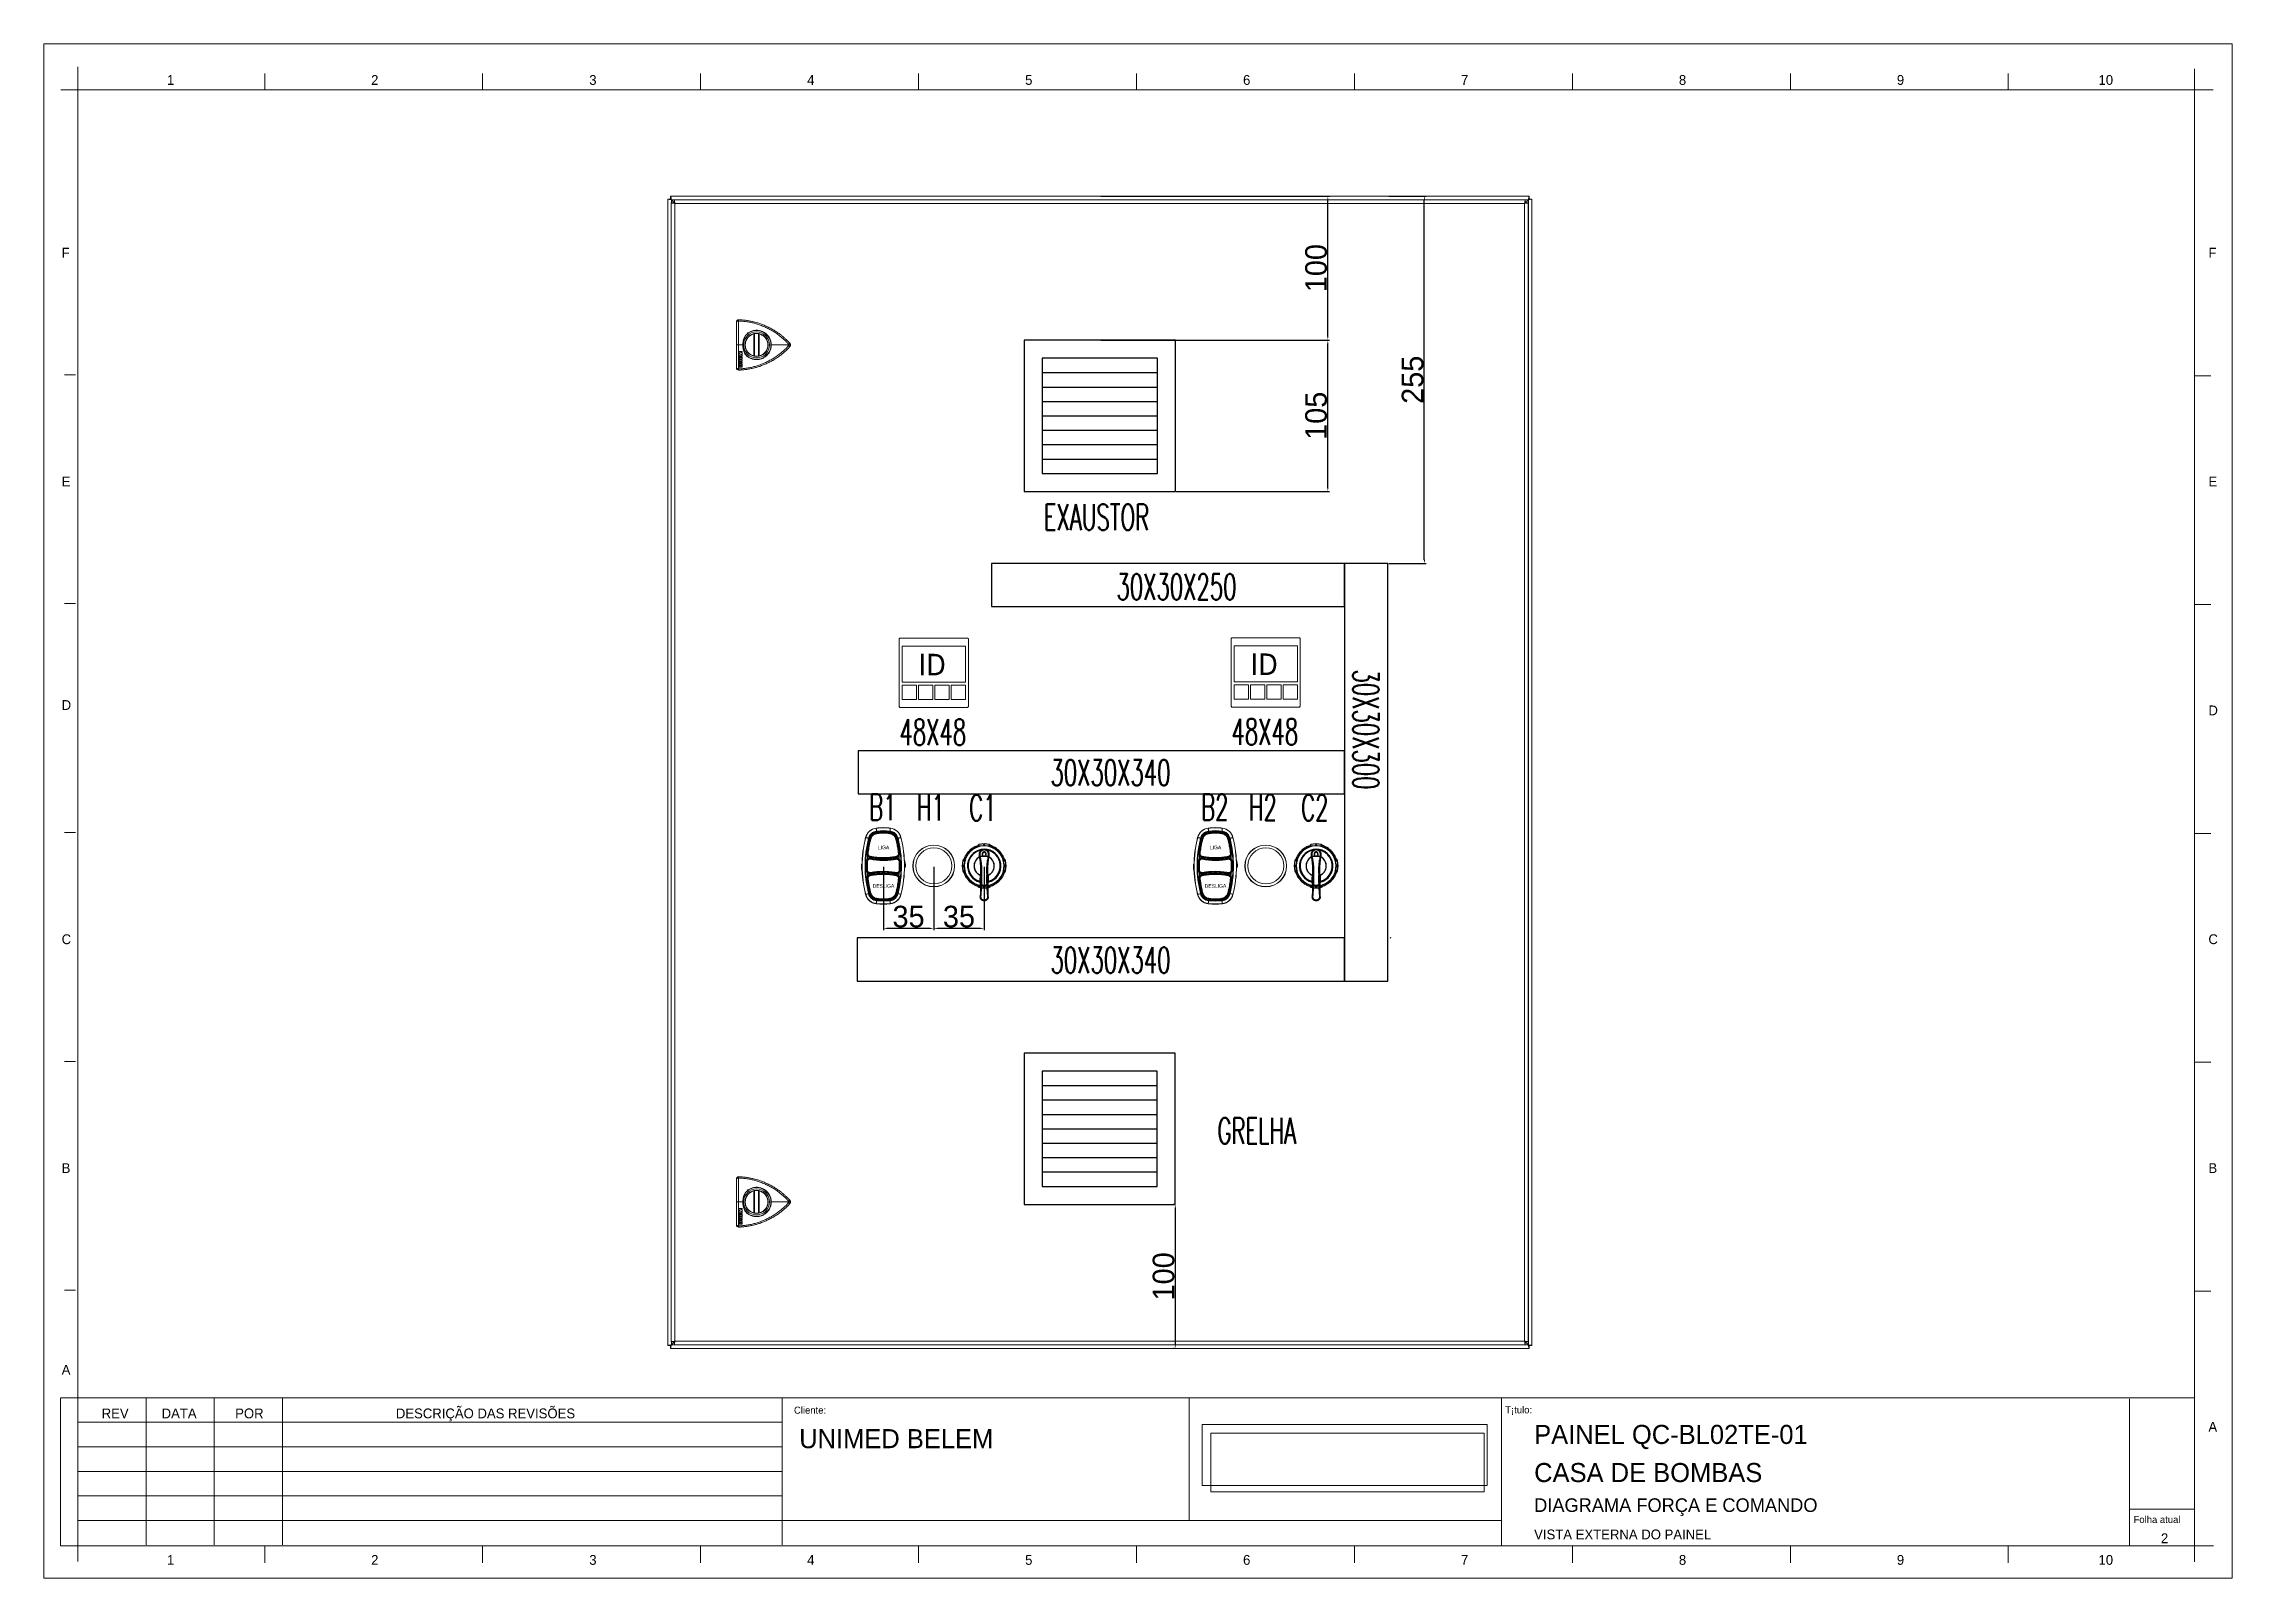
# Paper-space layout '02' of a CAD drawing. Header units: inches. Extents: x -5.8 to 5.6, y -0.4 to 7.6.
# The model-space entities are those that its viewports show. They can reach past a viewport. Long polylines and large blocks are cut down to what shows.
import ezdxf
from ezdxf.enums import TextEntityAlignment as Align

# ---------------------------------------------------------------- set-up
doc = ezdxf.new("R2010")
doc.units = ezdxf.units.IN
doc.header["$MEASUREMENT"] = 0
for name, pattern in [('ACAD_ISO02W100', [15, 12, -3]), ('ACAD_ISO03W100', [30, 12, -18]), ('EPLANLINE7', [0]), ('PHANTOM', [0.8, 0.45, -0.05, 0.1, -0.05, 0.1, -0.05])]:
    doc.linetypes.add(name, pattern=pattern)
doc.layers.add('AUTOCONNECTING', color=1, linetype='Continuous', lineweight=13)
doc.layers.add('PLOT', color=3, linetype='Continuous', lineweight=18)
doc.layers.add('DEFAULT_3', color=7, linetype='PHANTOM')
doc.styles.add('EPLFONT', font='')
doc.styles.add('ROMANS', font='romans')
doc.styles.add('Tahoma', font='Tahoma.ttf')
doc.styles.get('EPLFONT').set_extended_font_data('EPL5_850')
doc.dimstyles.new('ISO-25', dxfattribs={"dimtxt": 15, "dimasz": 2.5, "dimexe": 1.25, "dimexo": 0.625, "dimtad": 1, "dimtxsty": 'Standard', "dimcen": 2.5, "dimclrd": 4, "dimclre": 4, "dimclrt": 4, "dimadec": 0, "dimazin": 0, "dimtfac": 1, "dimtmove": 0, "dimatfit": 3, "dimfxl": 1, "dimtfillclr": 4, "dimarcsym": 0})
picture_1 = doc.add_image_def('image2.png', size_in_pixel=(494, 106))
picture_2 = doc.add_image_def('image3.png', size_in_pixel=(494, 106))

psp = doc.layouts.new('02')

# ---------------------------------------------------------------- texts
at = {"layer": 'PLOT', "color": 18, "true_color": 0x000000, "style": 'EPLFONT'}
for s, height, p in [('1 ', 0.0512, (-5.147, 7.424)), ('2 ', 0.0512, (-4.081, 7.424)), ('3 ', 0.0512, (-2.942, 7.424)), ('4 ', 0.0512, (-1.804, 7.424)), ('5 ', 0.0512, (-0.666, 7.424)), ('6 ', 0.0512, (0.472, 7.424)), ('7 ', 0.0512, (1.61, 7.424)), ('8 ', 0.0512, (2.748, 7.424)), ('9 ', 0.0512, (3.886, 7.424)), ('10 ', 0.0512, (4.939, 7.424)), ('F', 0.0512, (-5.697, 6.522)), ('F', 0.0512, (5.513, 6.522)), ('E', 0.0512, (-5.697, 5.327)), ('E', 0.0512, (5.513, 5.327)), ('D', 0.0512, (-5.697, 4.16)), ('D', 0.0512, (5.513, 4.132)), ('C', 0.0512, (-5.697, 2.937)), ('C', 0.0512, (5.513, 2.937)), ('B', 0.0512, (-5.697, 1.742)), ('B', 0.0512, (5.513, 1.742)), ('A', 0.0512, (-5.697, 0.689)), ('REV', 0.0512, (-5.488, 0.461)), ('DATA', 0.0512, (-5.175, 0.461)), ('POR', 0.0512, (-4.791, 0.461)), ('DESCRIÇÃO DAS REVISÕES', 0.05121, (-3.952, 0.461)), ('Cliente:', 0.037, (-1.873, 0.485)), ('T¡tulo:', 0.037, (1.841, 0.487)), ('PAINEL QC-BL02TE-01', 0.09958, (1.992, 0.327)), ('A', 0.0512, (5.513, 0.391)), ('CASA DE BOMBAS', 0.09958, (1.992, 0.128)), ('DIAGRAMA FORÇA E COMANDO', 0.07113, (1.992, -0.028)), ('Folha atual', 0.03699, (5.122, -0.086)), ('VISTA EXTERNA DO PAINEL', 0.05121, (1.992, -0.171)), ('2', 0.0512, (5.265, -0.191)), ('1 ', 0.0512, (-5.147, -0.304)), ('2 ', 0.0512, (-4.081, -0.304)), ('3 ', 0.0512, (-2.942, -0.304)), ('4 ', 0.0512, (-1.804, -0.304)), ('5 ', 0.0512, (-0.666, -0.304)), ('6 ', 0.0512, (0.472, -0.304)), ('7 ', 0.0512, (1.61, -0.304)), ('8 ', 0.0512, (2.748, -0.304)), ('9 ', 0.0512, (3.886, -0.304)), ('10 ', 0.0512, (4.939, -0.304))]:
    psp.add_text(s, height=height, dxfattribs=at).set_placement(p)
psp.add_text('UNIMED BELEM', height=0.09958, dxfattribs=at).set_placement((-1.339, 0.305), align=Align.CENTER)

msp = doc.modelspace()

# ---------------------------------------------------------------- texts
at = {"lineweight": 5, "style": 'ROMANS', "width": 0.6}
for s, p in [('EXAUSTOR', (2891.362, 960.05, -46.028)), ('30X30X250', (2946.99, 911.719, -46.028)), ('48X48', (2777.715, 810.893, -46.028)), ('48X48', (3008.215, 811.143, -46.028)), ('30X30X340', (2901.121, 782.721, -46.028)), ('B1', (2743.002, 758.711, -46.028)), ('H1', (2776.451, 758.52, -46.028)), ('C1', (2812.369, 758.329, -46.028)), ('B2', (2973.502, 758.711, -46.028)), ('H2', (3006.951, 758.52, -46.028)), ('C2', (3042.869, 758.329, -46.028)), ('30X30X340', (2901.121, 652.593, -46.028)), ('GRELHA', (3002.715, 534.049, -46.028))]:
    msp.add_text(s, height=18, dxfattribs=at).set_placement(p, align=Align.MIDDLE_CENTER)
msp.add_text('30X30X300', height=18, rotation=270, dxfattribs=at).set_placement((3078.41, 812.714, -46.028), align=Align.MIDDLE_CENTER)

# ---------------------------------------------------------------- blocks, each defined once
blk = doc.blocks.new('BOTÃO DUPLO')
at = {"color": 7, "linetype": 'Continuous', "lineweight": 15}
for p, q in [((5840.2, 10986.3), (5840.1, 10986.3)), ((5847.5, 10992.7), (5847.5, 10992.8)), ((5847.9, 10989.2), (5847.9, 10989.2)), ((5849.9, 10989.4), (5849.9, 10989.7)), ((5850.5, 10990), (5850.5, 10990)), ((5854.3, 10990), (5854.3, 10990)), ((5854.9, 10989.7), (5854.9, 10989.4)), ((5856.8, 10989.2), (5856.8, 10989.2)), ((5857.3, 10992.7), (5857.3, 10992.8)), ((5864.6, 10986.3), (5864.7, 10986.3)), ((5841.2, 10975.4), (5841.2, 10975.4)), ((5841.3, 10971.1), (5841.5, 10971.3)), ((5841.4, 10975.6), (5841.4, 10975.6)), ((5841.4, 10974.5), (5841.3, 10975)), ((5841.7, 10973.2), (5841.5, 10973.5)), ((5841.7, 10971.2), (5841.5, 10971)), ((5841.7, 10979.2), (5841.7, 10979.2)), ((5841.7, 10973.6), (5841.8, 10973.4)), ((5841.9, 10978.9), (5841.9, 10978.9)), ((5842.3, 10979.8), (5842.3, 10979.8)), ((5842.7, 10981.7), (5842.4, 10981.9)), ((5842.6, 10981.7), (5842.4, 10981.8)), ((5843.1, 10985), (5843.4, 10985)), ((5843.2, 10985.1), (5843.4, 10985.1)), ((5843.5, 10985.3), (5843.5, 10985.3)), ((5848.7, 10972.2), (5848.8, 10972.2)), ((5852.4, 10971), (5852.4, 10971.6)), ((5855.9, 10972.2), (5855.9, 10972.2)), ((5861.2, 10985.3), (5861.2, 10985.3)), ((5861.6, 10985.1), (5861.3, 10985.1)), ((5861.6, 10985), (5861.3, 10985)), ((5862, 10981.7), (5862.3, 10981.9)), ((5862.1, 10981.7), (5862.3, 10981.9)), ((5862.4, 10979.8), (5862.4, 10979.8)), ((5862.9, 10978.9), (5862.8, 10978.9)), ((5862.8, 10978.9), (5862.8, 10978.9)), ((5862.8, 10978.9), (5862.8, 10978.9)), ((5862.9, 10973.4), (5863.1, 10973.6)), ((5863, 10979.2), (5863.1, 10979.2)), ((5863.3, 10973.5), (5863.1, 10973.2)), ((5863.3, 10971), (5863.1, 10971.2)), ((5863.3, 10975.6), (5863.3, 10975.6)), ((5863.3, 10975.6), (5863.3, 10975.6)), ((5863.3, 10975.6), (5863.3, 10975.6)), ((5863.3, 10971.3), (5863.4, 10971.1)), ((5863.6, 10975.4), (5863.6, 10975.4)), ((5840.9, 10968.3), (5841.1, 10968.3)), ((5840.9, 10968.2), (5841.2, 10968.2)), ((5841.2, 10964.9), (5840.9, 10964.9)), ((5841.1, 10964.8), (5840.9, 10964.8)), ((5841.2, 10969.7), (5841.2, 10969.7)), ((5841.2, 10969.6), (5841.2, 10969.7)), ((5841.2, 10963.3), (5841.2, 10963.4)), ((5841.2, 10963.4), (5841.2, 10963.4)), ((5841.2, 10957.7), (5841.2, 10957.7)), ((5841.5, 10961.7), (5841.3, 10962)), ((5841.4, 10957.5), (5841.4, 10957.4)), ((5841.5, 10957.5), (5841.4, 10957.5)), ((5841.4, 10957.5), (5841.5, 10957.5)), ((5841.5, 10962.1), (5841.7, 10961.9)), ((5841.5, 10959.6), (5841.7, 10959.8)), ((5841.8, 10959.7), (5841.7, 10959.5)), ((5852.4, 10961.4), (5852.4, 10962.1)), ((5855.9, 10960.8), (5855.9, 10960.7)), ((5863.1, 10959.5), (5862.9, 10959.7)), ((5863.3, 10957.3), (5863, 10955)), ((5863.1, 10961.9), (5863.3, 10962.1)), ((5863.1, 10959.8), (5863.3, 10959.6)), ((5863.4, 10962), (5863.3, 10961.7)), ((5863.3, 10957.5), (5863.3, 10957.4)), ((5863.3, 10957.5), (5863.3, 10957.5)), ((5863.3, 10957.5), (5863.3, 10957.5)), ((5863.6, 10969.7), (5863.6, 10969.7)), ((5863.6, 10969.7), (5863.6, 10969.6)), ((5863.9, 10968.2), (5863.6, 10968.2)), ((5863.6, 10964.9), (5863.9, 10964.9)), ((5863.6, 10963.4), (5863.6, 10963.3)), ((5863.6, 10963.4), (5863.6, 10963.4)), ((5863.6, 10957.7), (5863.6, 10957.7)), ((5863.9, 10968.3), (5863.7, 10968.3)), ((5863.7, 10964.8), (5863.9, 10964.8)), ((5840.2, 10946.8), (5840.1, 10946.8)), ((5841.7, 10953.9), (5841.7, 10953.9)), ((5841.9, 10954.2), (5841.9, 10954.2)), ((5841.9, 10954.2), (5842, 10954.1)), ((5842, 10954.1), (5841.9, 10954.1)), ((5842.3, 10953.1), (5842.3, 10953.1)), ((5842.6, 10951.3), (5842.4, 10951.1)), ((5842.7, 10951.2), (5842.4, 10951.1)), ((5843.2, 10947.9), (5843.4, 10947.9)), ((5843.2, 10947.9), (5843.4, 10947.9)), ((5843.5, 10947.6), (5843.5, 10947.6)), ((5847.5, 10940.4), (5847.5, 10940.3)), ((5849.9, 10943.3), (5849.9, 10943.6)), ((5850.5, 10943.1), (5850.5, 10943.1)), ((5854.3, 10943.1), (5854.3, 10943.1)), ((5854.9, 10943.6), (5854.9, 10943.3)), ((5856.8, 10943.8), (5856.8, 10943.8)), ((5857.3, 10940.4), (5857.3, 10940.3)), ((5861.2, 10947.6), (5861.2, 10947.6)), ((5861.6, 10947.9), (5861.3, 10947.9)), ((5861.6, 10947.9), (5861.3, 10947.9)), ((5862, 10951.2), (5862.3, 10951.1)), ((5862.1, 10951.3), (5862.3, 10951.1)), ((5862.4, 10953.1), (5862.4, 10953.1)), ((5862.8, 10954.1), (5862.8, 10954.1)), ((5862.8, 10954.1), (5862.8, 10954.1)), ((5862.9, 10954.2), (5862.8, 10954.1)), ((5863, 10953.9), (5863.1, 10953.9)), ((5864.6, 10946.8), (5864.7, 10946.8))]:
    blk.add_line(p, q, dxfattribs=at)
at = {"color": 116, "linetype": 'Continuous', "lineweight": 15, "true_color": 0x136734}
for p, q in [((5852.3, 10989.3), (5852.3, 10989.5)), ((5841.6, 10974.8), (5841.6, 10975)), ((5841.6, 10975), (5841.6, 10975)), ((5841.6, 10974.8), (5841.6, 10974.8)), ((5863.1, 10975), (5863.1, 10974.8)), ((5863.1, 10975), (5863.1, 10975)), ((5863.1, 10974.8), (5863.1, 10974.8))]:
    blk.add_line(p, q, dxfattribs=at)
at = {"color": 1, "linetype": 'Continuous', "lineweight": 15}
for p, q in [((5841.6, 10958.1), (5841.6, 10958.2)), ((5841.6, 10957.9), (5841.6, 10958.1)), ((5841.6, 10957.9), (5841.6, 10957.9)), ((5848.7, 10960.8), (5848.8, 10960.7)), ((5863.1, 10958.2), (5863.1, 10958.1)), ((5863.1, 10958.1), (5863.1, 10957.9)), ((5863.1, 10957.9), (5863.1, 10957.9)), ((5847.9, 10943.8), (5847.9, 10943.8)), ((5852.3, 10943.7), (5852.3, 10943.5))]:
    blk.add_line(p, q, dxfattribs=at)
at = {"color": 7, "linetype": 'Continuous', "lineweight": 15, "flags": 128}
for points in [[(5842.1, 10985.8), (5841.7, 10985.9), (5841.3, 10986), (5841, 10986.1), (5840.7, 10986.1), (5840.5, 10986.2), (5840.3, 10986.2), (5840.2, 10986.2), (5840.2, 10986.3)], [(5842.5, 10985.7), (5842.5, 10985.7), (5842.4, 10985.7), (5842.4, 10985.7), (5842.3, 10985.7), (5842.3, 10985.7), (5842.2, 10985.7), (5842.2, 10985.8), (5842.1, 10985.8)], [(5843.1, 10985.5), (5843.1, 10985.5), (5843.1, 10985.5), (5843.2, 10985.5), (5843.2, 10985.5), (5843.2, 10985.5), (5843.2, 10985.5), (5843.3, 10985.5), (5843.3, 10985.5)], [(5847.7, 10990.7), (5847.7, 10991.1), (5847.6, 10991.5), (5847.6, 10991.9), (5847.5, 10992.1), (5847.5, 10992.4), (5847.5, 10992.5), (5847.5, 10992.6), (5847.5, 10992.7)], [(5847.8, 10990.3), (5847.8, 10990.3), (5847.8, 10990.4), (5847.8, 10990.5), (5847.7, 10990.5), (5847.7, 10990.6), (5847.7, 10990.6), (5847.7, 10990.7), (5847.7, 10990.7)], [(5847.8, 10989.7), (5847.8, 10989.7), (5847.9, 10989.7), (5847.9, 10989.6), (5847.9, 10989.6), (5847.9, 10989.6), (5847.9, 10989.6), (5847.9, 10989.5), (5847.9, 10989.5)], [(5848, 10989.2), (5848, 10989.2), (5848, 10989.2)], [(5848.8, 10989.3), (5848.8, 10989.3), (5848.8, 10989.3)], [(5855.9, 10989.3), (5855.9, 10989.3), (5855.9, 10989.3)], [(5856.7, 10989.2), (5856.7, 10989.2), (5856.7, 10989.2)], [(5856.9, 10989.7), (5856.9, 10989.7), (5856.9, 10989.7), (5856.9, 10989.6), (5856.9, 10989.6), (5856.9, 10989.6), (5856.9, 10989.6), (5856.9, 10989.5), (5856.9, 10989.5)], [(5857, 10990.7), (5857.1, 10991.1), (5857.1, 10991.5), (5857.2, 10991.9), (5857.2, 10992.1), (5857.2, 10992.4), (5857.3, 10992.5), (5857.3, 10992.6), (5857.3, 10992.7)], [(5857, 10990.3), (5857, 10990.3), (5857, 10990.4), (5857, 10990.5), (5857, 10990.5), (5857, 10990.6), (5857, 10990.6), (5857, 10990.7), (5857, 10990.7)], [(5861.7, 10985.5), (5861.7, 10985.5), (5861.6, 10985.5), (5861.6, 10985.5), (5861.6, 10985.5), (5861.5, 10985.5), (5861.5, 10985.5), (5861.5, 10985.5), (5861.5, 10985.5)], [(5862.7, 10985.8), (5862.6, 10985.8), (5862.6, 10985.7), (5862.5, 10985.7), (5862.5, 10985.7), (5862.4, 10985.7), (5862.3, 10985.7), (5862.3, 10985.7), (5862.2, 10985.7)], [(5862.7, 10985.8), (5863.1, 10985.9), (5863.4, 10986), (5863.8, 10986.1), (5864, 10986.1), (5864.3, 10986.2), (5864.4, 10986.2), (5864.5, 10986.2), (5864.6, 10986.3)], [(5841.3, 10974.9), (5841.3, 10974.9), (5841.3, 10974.9), (5841.3, 10974.9), (5841.3, 10974.9), (5841.3, 10974.9), (5841.2, 10974.9), (5841.2, 10974.9), (5841.1, 10974.9)], [(5841.5, 10971), (5841.5, 10971), (5841.5, 10971), (5841.4, 10971), (5841.4, 10971), (5841.4, 10971), (5841.4, 10971.1), (5841.3, 10971.1), (5841.3, 10971.1)], [(5841.7, 10973.6), (5841.7, 10973.6), (5841.7, 10973.6), (5841.6, 10973.6), (5841.6, 10973.5), (5841.6, 10973.5), (5841.6, 10973.5), (5841.5, 10973.5), (5841.5, 10973.5)], [(5842.4, 10980.2), (5842.4, 10980.2), (5842.4, 10980.2)], [(5842.5, 10981.1), (5842.5, 10981.1), (5842.5, 10981.1)], [(5843.3, 10971.4), (5843.3, 10971.4), (5843.3, 10971.3)], [(5843.4, 10972.9), (5843.4, 10972.9), (5843.4, 10972.9)], [(5843.5, 10971.3), (5843.5, 10971.3), (5843.5, 10971.4)], [(5844.3, 10972.7), (5844.3, 10972.7), (5844.3, 10972.7)], [(5844.4, 10971.2), (5844.4, 10971.2), (5844.4, 10971.2)], [(5860.4, 10972.7), (5860.4, 10972.7), (5860.4, 10972.7)], [(5860.4, 10971.2), (5860.4, 10971.2), (5860.4, 10971.2)], [(5861.2, 10971.3), (5861.2, 10971.3), (5861.3, 10971.4)], [(5861.3, 10972.9), (5861.3, 10972.9), (5861.3, 10972.9)], [(5861.4, 10971.3), (5861.5, 10971.4), (5861.5, 10971.4)], [(5861.6, 10972.9), (5861.6, 10972.9), (5861.5, 10972.9)], [(5862.2, 10981.1), (5862.2, 10981.1), (5862.2, 10981.1)], [(5862.3, 10980.2), (5862.3, 10980.2), (5862.3, 10980.2)], [(5862.8, 10978.9), (5862.8, 10978.9), (5862.8, 10978.9), (5862.8, 10978.9), (5862.8, 10978.9), (5862.8, 10978.9), (5862.8, 10978.9), (5862.8, 10978.9), (5862.8, 10978.9)], [(5863.3, 10973.5), (5863.2, 10973.5), (5863.2, 10973.5), (5863.2, 10973.5), (5863.1, 10973.5), (5863.1, 10973.6), (5863.1, 10973.6), (5863.1, 10973.6), (5863.1, 10973.6)], [(5863.3, 10975.6), (5863.3, 10975.6), (5863.3, 10975.6), (5863.3, 10975.6), (5863.3, 10975.6), (5863.3, 10975.6), (5863.3, 10975.6), (5863.3, 10975.6), (5863.3, 10975.6)], [(5863.3, 10971), (5863.3, 10971), (5863.3, 10971), (5863.3, 10971), (5863.3, 10971), (5863.4, 10971), (5863.4, 10971.1), (5863.4, 10971.1), (5863.4, 10971.1)], [(5863.6, 10974.9), (5863.6, 10974.9), (5863.5, 10974.9), (5863.5, 10974.9), (5863.5, 10974.9), (5863.5, 10974.9), (5863.4, 10974.9), (5863.4, 10974.9), (5863.4, 10974.9)], [(5840.9, 10969.7), (5840.9, 10969.7), (5840.9, 10969.7), (5840.9, 10969.7), (5840.9, 10969.7), (5840.9, 10969.7), (5840.8, 10969.7), (5840.8, 10969.7), (5840.7, 10969.7)], [(5840.9, 10963.3), (5840.9, 10963.3), (5840.9, 10963.3), (5840.9, 10963.3), (5840.9, 10963.3), (5840.9, 10963.3), (5840.8, 10963.3), (5840.8, 10963.3), (5840.7, 10963.3)], [(5841.2, 10968.9), (5841.2, 10968.9), (5841.1, 10968.8)], [(5841.2, 10964.2), (5841.2, 10964.2), (5841.1, 10964.2)], [(5841.1, 10958.1), (5841.2, 10958.1), (5841.2, 10958.1), (5841.3, 10958.1), (5841.3, 10958.1), (5841.3, 10958.1), (5841.3, 10958.1), (5841.3, 10958.1), (5841.3, 10958.1)], [(5841.2, 10969.7), (5841.2, 10969.7), (5841.2, 10969.7)], [(5841.2, 10963.3), (5841.2, 10963.3), (5841.2, 10963.3)], [(5841.3, 10962), (5841.3, 10962), (5841.4, 10962), (5841.4, 10962), (5841.4, 10962), (5841.4, 10962.1), (5841.5, 10962.1), (5841.5, 10962.1), (5841.5, 10962.1)], [(5841.4, 10957.5), (5841.4, 10957.5), (5841.4, 10957.5), (5841.4, 10957.5), (5841.4, 10957.5), (5841.4, 10957.5), (5841.4, 10957.5), (5841.4, 10957.5), (5841.4, 10957.5)], [(5841.5, 10959.6), (5841.5, 10959.6), (5841.6, 10959.5), (5841.6, 10959.5), (5841.6, 10959.5), (5841.6, 10959.5), (5841.7, 10959.5), (5841.7, 10959.5), (5841.7, 10959.5)], [(5843.1, 10960), (5843.1, 10960), (5843.2, 10960)], [(5843.3, 10961.7), (5843.3, 10961.7), (5843.3, 10961.7)], [(5843.4, 10960.1), (5843.4, 10960.1), (5843.4, 10960.1)], [(5843.5, 10961.7), (5843.5, 10961.7), (5843.5, 10961.7)], [(5844.3, 10960.2), (5844.3, 10960.2), (5844.3, 10960.2)], [(5844.4, 10961.9), (5844.4, 10961.9), (5844.4, 10961.8)], [(5860.4, 10961.9), (5860.4, 10961.9), (5860.4, 10961.8)], [(5860.4, 10960.2), (5860.4, 10960.2), (5860.4, 10960.2)], [(5861.2, 10961.7), (5861.2, 10961.7), (5861.3, 10961.7)], [(5861.3, 10960.1), (5861.3, 10960.1), (5861.3, 10960.1)], [(5861.5, 10961.7), (5861.5, 10961.7), (5861.4, 10961.7)], [(5861.5, 10960), (5861.6, 10960), (5861.6, 10960)], [(5863.1, 10959.5), (5863.1, 10959.5), (5863.1, 10959.5), (5863.1, 10959.5), (5863.1, 10959.5), (5863.2, 10959.5), (5863.2, 10959.5), (5863.2, 10959.6), (5863.3, 10959.6)], [(5863.4, 10962), (5863.4, 10962), (5863.4, 10962), (5863.4, 10962), (5863.3, 10962), (5863.3, 10962.1), (5863.3, 10962.1), (5863.3, 10962.1), (5863.3, 10962.1)], [(5863.3, 10957.5), (5863.3, 10957.5), (5863.3, 10957.5), (5863.3, 10957.5), (5863.3, 10957.5), (5863.3, 10957.5), (5863.3, 10957.5), (5863.3, 10957.5), (5863.3, 10957.5)], [(5863.4, 10958.1), (5863.4, 10958.1), (5863.4, 10958.1), (5863.5, 10958.1), (5863.5, 10958.1), (5863.5, 10958.1), (5863.5, 10958.1), (5863.6, 10958.1), (5863.6, 10958.1)], [(5863.6, 10969.7), (5863.6, 10969.7), (5863.6, 10969.7)], [(5863.6, 10968.9), (5863.6, 10968.9), (5863.6, 10968.8)], [(5863.6, 10964.2), (5863.6, 10964.2), (5863.6, 10964.2)], [(5863.6, 10963.3), (5863.6, 10963.3), (5863.6, 10963.3)], [(5864, 10969.7), (5864, 10969.7), (5863.9, 10969.7), (5863.9, 10969.7), (5863.9, 10969.7), (5863.9, 10969.7), (5863.8, 10969.7), (5863.8, 10969.7), (5863.8, 10969.7)], [(5864, 10963.3), (5864, 10963.3), (5863.9, 10963.3), (5863.9, 10963.3), (5863.9, 10963.3), (5863.9, 10963.3), (5863.8, 10963.3), (5863.8, 10963.3), (5863.8, 10963.3)], [(5842.1, 10947.3), (5841.7, 10947.2), (5841.3, 10947.1), (5841, 10947), (5840.7, 10946.9), (5840.5, 10946.9), (5840.3, 10946.8), (5840.2, 10946.8), (5840.2, 10946.8)], [(5841.9, 10954.2), (5841.9, 10954.1), (5841.9, 10954.1), (5841.9, 10954.1), (5841.9, 10954.1), (5841.9, 10954.1), (5841.9, 10954.1), (5841.9, 10954.1), (5841.9, 10954.1)], [(5842.5, 10947.4), (5842.5, 10947.4), (5842.4, 10947.4), (5842.4, 10947.4), (5842.3, 10947.3), (5842.3, 10947.3), (5842.2, 10947.3), (5842.2, 10947.3), (5842.1, 10947.3)], [(5842.4, 10952.7), (5842.4, 10952.7), (5842.4, 10952.7)], [(5842.5, 10951.9), (5842.5, 10951.9), (5842.5, 10951.9)], [(5843.1, 10947.5), (5843.1, 10947.5), (5843.1, 10947.6), (5843.2, 10947.6), (5843.2, 10947.6), (5843.2, 10947.6), (5843.2, 10947.6), (5843.3, 10947.6), (5843.3, 10947.6)], [(5847.7, 10942.3), (5847.7, 10941.9), (5847.6, 10941.5), (5847.6, 10941.2), (5847.5, 10940.9), (5847.5, 10940.7), (5847.5, 10940.5), (5847.5, 10940.4), (5847.5, 10940.4)], [(5847.7, 10942.3), (5847.7, 10942.4), (5847.7, 10942.4), (5847.7, 10942.5), (5847.7, 10942.5), (5847.8, 10942.6), (5847.8, 10942.7), (5847.8, 10942.7), (5847.8, 10942.8)], [(5847.8, 10943.3), (5847.8, 10943.4), (5847.9, 10943.4), (5847.9, 10943.4), (5847.9, 10943.5), (5847.9, 10943.5), (5847.9, 10943.5), (5847.9, 10943.5), (5847.9, 10943.5)], [(5848, 10943.7), (5848, 10943.7), (5848, 10943.7)], [(5848.8, 10943.7), (5848.8, 10943.6), (5848.8, 10943.6)], [(5855.9, 10943.7), (5855.9, 10943.6), (5855.9, 10943.6)], [(5856.7, 10943.7), (5856.7, 10943.7), (5856.7, 10943.7)], [(5856.9, 10943.3), (5856.9, 10943.4), (5856.9, 10943.4), (5856.9, 10943.4), (5856.9, 10943.5), (5856.9, 10943.5), (5856.9, 10943.5), (5856.9, 10943.5), (5856.9, 10943.5)], [(5857, 10942.3), (5857, 10942.4), (5857, 10942.4), (5857, 10942.5), (5857, 10942.5), (5857, 10942.6), (5857, 10942.7), (5857, 10942.7), (5857, 10942.8)], [(5857, 10942.3), (5857.1, 10941.9), (5857.1, 10941.5), (5857.2, 10941.2), (5857.2, 10940.9), (5857.2, 10940.7), (5857.3, 10940.5), (5857.3, 10940.4), (5857.3, 10940.4)], [(5861.7, 10947.5), (5861.7, 10947.5), (5861.6, 10947.6), (5861.6, 10947.6), (5861.6, 10947.6), (5861.5, 10947.6), (5861.5, 10947.6), (5861.5, 10947.6), (5861.5, 10947.6)], [(5862.2, 10951.9), (5862.2, 10951.9), (5862.2, 10951.9)], [(5862.7, 10947.3), (5862.6, 10947.3), (5862.6, 10947.3), (5862.5, 10947.3), (5862.5, 10947.3), (5862.4, 10947.4), (5862.3, 10947.4), (5862.3, 10947.4), (5862.2, 10947.4)], [(5862.3, 10952.7), (5862.3, 10952.7), (5862.3, 10952.7)], [(5862.7, 10947.3), (5863.1, 10947.2), (5863.4, 10947.1), (5863.8, 10947), (5864, 10946.9), (5864.3, 10946.9), (5864.4, 10946.8), (5864.5, 10946.8), (5864.6, 10946.8)], [(5862.8, 10954.1), (5862.8, 10954.1), (5862.8, 10954.1), (5862.8, 10954.1), (5862.8, 10954.1), (5862.8, 10954.1), (5862.8, 10954.1), (5862.8, 10954.1), (5862.8, 10954.1)]]:
    blk.add_lwpolyline(points, dxfattribs=at)
at = {"color": 116, "linetype": 'Continuous', "lineweight": 15, "true_color": 0x136734, "flags": 128}
blk.add_lwpolyline([(5843.2, 10972.9), (5843.1, 10972.9), (5843.1, 10972.9)], dxfattribs=at)
at = {"color": 7, "linetype": 'Continuous', "lineweight": 15}
for centre, radius, start, end in [((5917.6, 10966.5), 80, 165.7091, 194.2909), ((5917.6, 10966.5), 79.9, 165.7091, 194.2909), ((5917.6, 10966.5), 77.9, 165.7091, 194.2909), ((5848.5, 10984.1), 8.7, 97.0537, 165.7091), ((5848.5, 10984.1), 8.62, 97.0537, 165.7091), ((5917.6, 10966.5), 77.5, 165.7091, 194.2909), ((5917.6, 10966.5), 77, 165.7091, 170.5278), ((5917.6, 10966.5), 76.8, 165.7091, 170.5293), ((5848.5, 10984.1), 6.64, 97.0537, 165.7091), ((5848.5, 10984.1), 6.18, 97.0537, 165.7091), ((5848.5, 10984.1), 5.65, 97.0537, 165.7091), ((5848.5, 10984.1), 5.45, 97.0537, 165.7091), ((5852.4, 10953.1), 40, 82.9463, 97.0537), ((5852.4, 10953.1), 39.9, 82.9463, 97.0537), ((5852.4, 10953.1), 37.9, 82.9463, 97.0537), ((5852.4, 10953.1), 37.5, 82.9463, 97.0537), ((5852.4, 10953.1), 37, 92.991, 97.0537), ((5852.4, 10953.1), 36.8, 92.9963, 97.0537), ((5852.3, 10953.1), 36.4, 96.9187, 97.0853), ((5848.4, 10988.8), 0.612, 49.6452, 142.7933), ((5848.4, 10988.8), 0.6, 49.1535, 143.285), ((5852.3, 10953.1), 36.4, 95.528, 96.9105), ((5852.4, 10953.1), 37, 87.0113, 92.9887), ((5852.4, 10953.1), 36.8, 87.0059, 92.9941), ((5852.4, 10953.1), 36.7, 90.3036, 92.5956), ((5852.4, 10953.1), 36.8, 87.6744, 92.1672), ((5852.4, 10953.1), 36.7, 87.4044, 89.4545), ((5852.4, 10953.1), 37, 82.9463, 87.009), ((5852.4, 10953.1), 36.8, 82.9463, 87.0037), ((5856.2, 10988.8), 0.612, 37.2067, 130.3548), ((5856.2, 10988.8), 0.6, 36.715, 130.8465), ((5852.3, 10953.1), 36.4, 83.0895, 84.472), ((5852.3, 10953.1), 36.4, 82.9147, 83.0813), ((5854.4, 10989.3), 2.46, 352.0235, 356.7008), ((5856.2, 10984.1), 5.65, 14.2909, 82.9463), ((5856.2, 10984.1), 5.45, 14.2909, 82.9463), ((5856.2, 10984.1), 6.64, 14.2909, 82.9463), ((5856.2, 10984.1), 6.18, 14.2909, 82.9463), ((5856.2, 10984.1), 8.7, 14.2909, 82.9463), ((5856.2, 10984.1), 8.62, 14.2909, 82.9463), ((5787.1, 10966.5), 76.8, 9.4707, 14.2909), ((5787.1, 10966.5), 77, 9.4722, 14.2909), ((5787.1, 10966.5), 77.5, 345.7091, 14.2909), ((5787.1, 10966.5), 77.9, 345.7091, 14.2909), ((5787.1, 10966.5), 79.9, 345.7091, 14.2909), ((5787.1, 10966.5), 80, 345.7091, 14.2909), ((5842.9, 10969.6), 2.2, 137.637, 177.6263), ((5842.9, 10969.6), 2, 137.637, 177.6263), ((5917.6, 10966.5), 77, 173.3993, 173.7317), ((5843.3, 10974.7), 2.2, 173.7317, 213.721), ((5917.6, 10966.5), 77, 170.5283, 173.3988), ((5917.6, 10966.5), 76.8, 173.3978, 173.7317), ((5843.3, 10974.7), 2, 173.7317, 213.721), ((5917.6, 10966.5), 76.5, 174.7922, 176.5658), ((5917.6, 10966.5), 76.8, 173.2159, 173.3973), ((5917.6, 10966.5), 76.3, 174.9637, 176.3943), ((5841.9, 10971.6), 0.46, 211.8877, 240.2909), ((5842, 10972.9), 0.46, 111.0665, 139.4709), ((5917.6, 10966.5), 76.8, 170.5298, 170.7089), ((5842.9, 10980.6), 0.612, 122.9136, 215.693), ((5842.9, 10980.6), 0.6, 122.4197, 216.1869), ((5917.5, 10966.5), 76.4, 169.6356, 169.9295), ((5917.5, 10966.5), 76.4, 168.9748, 169.6317), ((5917.5, 10966.5), 76.4, 168.5098, 168.9709), ((5917.5, 10966.5), 76.4, 165.9358, 168.4786), ((5843.2, 10972.5), 0.349, 143.2783, 177.5824), ((5852.3, 11021.9), 49.8, 259.3297, 259.6772), ((5843.6, 10971.7), 0.349, 161.7666, 194.847), ((5852.4, 11021.1), 50.5, 259.6062, 259.8815), ((5843.6, 10971.1), 0.372, 144.9872, 177.4514), ((5917.5, 10966.5), 76.4, 165.7072, 165.9046), ((5852.3, 11021.9), 49.8, 259.6837, 260.7416), ((5844, 10973.2), 0.612, 210.74, 258.886), ((5844, 10973.2), 0.6, 210.2112, 310.2141), ((5841.7, 10977.4), 8.12, 75.3816, 76.9796), ((5843.9, 10970.9), 0.556, 30.4587, 130.3151), ((5843.9, 10970.9), 0.6, 32.4494, 128.3244), ((5852.4, 11021.1), 50.5, 259.9043, 260.8695), ((5844, 10973.2), 0.612, 266.5323, 309.6853), ((5852.3, 11021.9), 49.8, 260.748, 265.8552), ((5852.4, 11021.1), 50.5, 260.8923, 279.1077), ((5837.1, 10971.7), 15.3, 359.8084, 0.5567), ((5832.2, 10970.9), 20.2, 359.5773, 0.144), ((5852.3, 11021.9), 49.8, 279.2584, 280.3163), ((5860.7, 10973.2), 0.6, 229.7859, 329.7888), ((5860.9, 10970.9), 0.556, 49.6849, 149.5413), ((5860.9, 10970.9), 0.6, 51.6756, 147.5506), ((5852.4, 11021.1), 50.5, 279.1305, 280.0957), ((5863, 10977.4), 8.12, 103.0204, 104.6184), ((5787.2, 10966.5), 76.4, 14.0954, 14.2928), ((5787.2, 10966.5), 76.4, 11.5214, 14.0642), ((5852.3, 11021.9), 49.8, 280.3228, 280.6703), ((5852.4, 11021.1), 50.5, 280.1185, 280.3938), ((5861.1, 10971.1), 0.372, 2.5485, 35.0125), ((5861.1, 10973.1), 0.436, 340.7736, 18.8816), ((5861.1, 10971.7), 0.349, 345.1525, 18.2337), ((5861.5, 10972.5), 0.349, 2.4182, 36.7209), ((5787.2, 10966.5), 76.4, 11.0291, 11.4902), ((5787.2, 10966.5), 76.4, 10.3683, 11.0252), ((5861.8, 10980.6), 0.6, 323.8131, 57.5803), ((5861.8, 10980.6), 0.612, 324.307, 57.0864), ((5787.2, 10966.5), 76.4, 10.0705, 10.3644), ((5787.1, 10966.5), 76.8, 6.6027, 9.4702), ((5862.8, 10972.9), 0.46, 40.5298, 68.9329), ((5787.1, 10966.5), 77, 6.6012, 9.4717), ((5861.4, 10974.7), 2, 326.279, 6.2683), ((5787.1, 10966.5), 76.3, 3.6057, 5.0363), ((5862.9, 10971.6), 0.46, 299.7086, 328.1127), ((5861.4, 10974.7), 2.2, 326.279, 6.2683), ((5787.1, 10966.5), 76.5, 3.4342, 5.2078), ((5861.8, 10969.6), 2, 2.3737, 42.363), ((5787.1, 10966.5), 76.8, 6.2683, 6.6022), ((5861.8, 10969.6), 2.2, 2.3737, 42.363), ((5787.1, 10966.5), 77, 6.2683, 6.6007), ((5852.4, 10966.5), 15.3, 358.2829, 16.3265), ((5838.1, 10967), 1, 119.7296, 178.2829), ((5852.4, 10966.5), 15.3, 178.2829, 196.3265), ((5917.6, 10966.5), 77, 177.6263, 182.3737), ((5842.9, 10963.4), 2.2, 182.3737, 222.363), ((5841.5, 10969.3), 0.6, 129.5463, 226.2919), ((5917.6, 10966.5), 76.8, 177.6263, 182.3737), ((5841.5, 10963.8), 0.6, 133.7081, 230.4537), ((5842.9, 10963.4), 2, 182.3737, 222.363), ((5841.5, 10969.3), 0.556, 127.4656, 228.2638), ((5841.5, 10963.8), 0.556, 131.7362, 232.5344), ((5917.8, 10966.5), 76.7, 178.2695, 178.6926), ((5917.8, 10966.5), 76.6, 178.7739, 181.2261), ((5917.8, 10966.5), 76.7, 181.3074, 181.7305), ((5843.3, 10958.4), 2.2, 146.279, 186.2683), ((5917.6, 10966.5), 77, 186.2683, 186.6007), ((5917.8, 10966.5), 76.7, 177.66, 178.2546), ((5841.5, 10974.6), 4.96, 266.2034, 268.079), ((5917.8, 10966.5), 76.7, 181.7454, 182.34), ((5841.5, 10958.5), 4.96, 91.9209, 93.7968), ((5917.6, 10966.5), 77, 186.6012, 189.4717), ((5917.6, 10966.5), 76.5, 183.4342, 185.2078), ((5917.6, 10966.5), 76.8, 186.2683, 186.6022), ((5917.6, 10966.5), 76.8, 186.6027, 189.4702), ((5841.9, 10961.5), 0.46, 119.7092, 148.1123), ((5917.6, 10966.5), 76.3, 183.6057, 185.0363), ((5842, 10960.1), 0.46, 220.5291, 248.9333), ((5843.2, 10960.5), 0.349, 182.4176, 216.7217), ((5852.3, 10911.1), 49.8, 100.3228, 100.6703), ((5843.6, 10959.9), 0.436, 160.7735, 198.8819), ((5843.6, 10961.9), 0.372, 182.5485, 215.0129), ((5852.4, 10912), 50.5, 100.1185, 100.3938), ((5843.6, 10961.4), 0.349, 165.153, 198.2335), ((5844, 10959.8), 0.6, 49.7859, 149.7888), ((5844, 10959.8), 0.612, 50.3147, 149.26), ((5852.3, 10911.1), 49.8, 99.2584, 100.3163), ((5852.4, 10912), 50.5, 99.1305, 100.0957), ((5843.9, 10962.2), 0.556, 229.6849, 329.5413), ((5843.9, 10962.2), 0.6, 231.6756, 327.5506), ((5852.4, 10912), 50.5, 80.8923, 99.1077), ((5832.2, 10962.2), 20.2, 359.5773, 0.1441), ((5867.7, 10961.3), 15.3, 179.4438, 180.1911), ((5852.3, 10911.1), 49.8, 80.748, 85.8552), ((5852.4, 10912), 50.5, 79.9043, 80.8695), ((5860.9, 10962.2), 0.556, 210.4587, 310.3151), ((5860.9, 10962.2), 0.6, 212.4494, 308.3244), ((5860.7, 10959.8), 0.6, 30.2112, 130.2141), ((5860.7, 10959.8), 0.612, 30.74, 129.6853), ((5852.3, 10911.1), 49.8, 79.6837, 80.7416), ((5852.4, 10912), 50.5, 79.6062, 79.8815), ((5852.3, 10911.1), 49.8, 79.3297, 79.6772), ((5861.1, 10961.9), 0.372, 324.9875, 357.4516), ((5861.1, 10961.4), 0.349, 341.7662, 14.8475), ((5861.1, 10959.9), 0.436, 341.1183, 19.2266), ((5861.5, 10960.5), 0.349, 323.2791, 357.5818), ((5862.8, 10960.1), 0.46, 291.0673, 319.4702), ((5787.1, 10966.5), 76.8, 350.5298, 353.3973), ((5862.9, 10961.5), 0.46, 31.8873, 60.2912), ((5787.1, 10966.5), 76.3, 354.9637, 356.3943), ((5861.4, 10958.4), 2, 353.7317, 33.721), ((5787.1, 10966.5), 77, 350.5283, 353.3988), ((5861.8, 10963.4), 2, 317.637, 357.6263), ((5787.1, 10966.5), 76.4, 354.7922, 356.5658), ((5861.4, 10958.4), 2.2, 353.7317, 33.721), ((5863.2, 10974.6), 4.96, 271.9211, 273.7966), ((5863.2, 10958.5), 4.96, 86.2032, 88.079), ((5861.8, 10963.4), 2.2, 317.637, 357.6263), ((5787.1, 10966.5), 76.8, 353.3978, 353.7317), ((5787, 10966.5), 76.7, 1.7454, 2.34), ((5863.2, 10969.3), 0.556, 311.7362, 52.5344), ((5863.2, 10969.3), 0.6, 313.7081, 50.4537), ((5787, 10966.5), 76.7, 1.3074, 1.7305), ((5787, 10966.5), 76.6, 358.7739, 1.2261), ((5787, 10966.5), 76.7, 358.2695, 358.6926), ((5787, 10966.5), 76.7, 357.66, 358.2546), ((5863.2, 10963.8), 0.556, 307.4656, 48.2638), ((5863.2, 10963.8), 0.6, 309.5463, 46.2919), ((5787.1, 10966.5), 77, 353.3993, 353.7317), ((5787.1, 10966.5), 76.8, 357.6263, 2.3737), ((5787.1, 10966.5), 77, 357.6263, 2.3737), ((5866.6, 10966.1), 1, 299.7296, 358.2829), ((5848.5, 10948.9), 8.7, 194.2909, 262.9463), ((5848.5, 10948.9), 8.62, 194.2909, 262.9463), ((5917.6, 10966.5), 77, 189.4722, 194.2909), ((5917.6, 10966.5), 76.8, 189.4707, 194.2909), ((5848.5, 10948.9), 6.64, 194.2909, 262.9463), ((5842.9, 10952.4), 0.612, 144.307, 237.0864), ((5917.5, 10966.5), 76.4, 190.0705, 190.3644), ((5842.9, 10952.4), 0.6, 143.8131, 237.5803), ((5917.5, 10966.5), 76.4, 190.3683, 191.0252), ((5917.5, 10966.5), 76.4, 191.0291, 191.4902), ((5848.5, 10948.9), 6.18, 194.2909, 262.9463), ((5917.5, 10966.5), 76.4, 191.5214, 194.0642), ((5848.5, 10948.9), 5.65, 194.2909, 262.9463), ((5848.5, 10948.9), 5.45, 194.2909, 262.9463), ((5917.5, 10966.5), 76.4, 194.0954, 194.2928), ((5841.7, 10955.5), 8.1, 283.0188, 284.6199), ((5852.4, 10980), 39.9, 262.9463, 277.0537), ((5852.4, 10980), 40, 262.9463, 277.0537), ((5852.4, 10980), 37.9, 262.9463, 277.0537), ((5852.4, 10980), 37, 262.9463, 267.009), ((5852.4, 10980), 37.5, 262.9463, 277.0537), ((5852.4, 10980), 36.8, 262.9463, 267.0037), ((5852.3, 10979.9), 36.4, 263.0895, 264.472), ((5848.4, 10944.1), 0.6, 216.715, 310.8465), ((5848.4, 10944.1), 0.612, 217.2067, 310.3548), ((5852.4, 10980), 36.8, 267.0059, 272.9941), ((5852.4, 10980), 37, 267.0113, 272.9887), ((5852.4, 10980), 36.7, 267.4044, 272.5956), ((5852.4, 10980), 36.8, 272.9963, 277.0537), ((5852.4, 10980), 37, 272.991, 277.0537), ((5852.3, 10979.9), 36.4, 275.528, 276.9105), ((5856.2, 10944.1), 0.6, 229.1535, 323.285), ((5856.2, 10944.1), 0.612, 229.6452, 322.7933), ((5852.3, 10979.9), 36.4, 276.9187, 277.0853), ((5854.4, 10943.6), 2.46, 3.2992, 7.9765), ((5856.2, 10948.9), 5.45, 277.0537, 345.7091), ((5856.2, 10948.9), 5.65, 277.0537, 345.7091), ((5856.2, 10948.9), 6.18, 277.0537, 345.7091), ((5856.2, 10948.9), 6.64, 277.0537, 345.7091), ((5856.2, 10948.9), 8.62, 277.0537, 345.7091), ((5856.2, 10948.9), 8.7, 277.0537, 345.7091), ((5863, 10955.5), 8.1, 255.38, 256.9812), ((5787.2, 10966.5), 76.4, 345.7072, 345.9046), ((5787.2, 10966.5), 76.4, 345.9358, 348.4786), ((5787.1, 10966.5), 76.8, 345.7091, 350.5293), ((5787.1, 10966.5), 77, 345.7091, 350.5278), ((5787.2, 10966.5), 76.4, 348.5098, 348.9709), ((5787.2, 10966.5), 76.4, 348.9748, 349.6317), ((5861.8, 10952.4), 0.6, 302.4197, 36.1869), ((5861.8, 10952.4), 0.612, 302.9136, 35.693), ((5787.2, 10966.5), 76.4, 349.6356, 349.9295)]:
    blk.add_arc(centre, radius, start, end, dxfattribs=at)
at = {"color": 116, "linetype": 'Continuous', "lineweight": 15, "true_color": 0x136734}
for centre, radius, start, end in [((5848.5, 10984.1), 5.17, 97.0853, 165.7072), ((5850.3, 10989.3), 2.46, 183.2994, 187.9765), ((5852.3, 10953.1), 36.4, 84.4802, 95.5198), ((5856.2, 10984.1), 5.17, 14.2928, 82.9147), ((5917.5, 10966.5), 76.4, 169.9372, 173.5904), ((5842.8, 10984.2), 9.26, 262.4812, 263.8638), ((5843.6, 10973.1), 0.436, 161.1182, 199.2264), ((5852.3, 11021.9), 49.8, 274.1448, 279.252), ((5860.7, 10973.2), 0.612, 230.3147, 329.26), ((5787.2, 10966.5), 76.4, 6.4096, 10.0628), ((5861.9, 10984.2), 9.26, 276.1362, 277.5189)]:
    blk.add_arc(centre, radius, start, end, dxfattribs=at)
at = {"color": 1, "linetype": 'Continuous', "lineweight": 15}
for centre, radius, start, end in [((5843.3, 10958.4), 2, 146.279, 186.2683), ((5842.8, 10948.8), 9.25, 96.1355, 97.5193), ((5917.5, 10966.5), 76.4, 186.4096, 190.0628), ((5852.3, 10911.1), 49.8, 94.1448, 99.252), ((5787.2, 10966.5), 76.4, 349.9372, 353.5904), ((5861.9, 10948.8), 9.25, 82.4807, 83.8645), ((5848.5, 10948.9), 5.17, 194.2928, 262.9147), ((5850.3, 10943.6), 2.46, 172.0235, 176.7006), ((5852.3, 10979.9), 36.4, 262.9147, 263.0813), ((5852.3, 10979.9), 36.4, 264.4802, 275.5198), ((5856.2, 10948.9), 5.17, 277.0853, 345.7072)]:
    blk.add_arc(centre, radius, start, end, dxfattribs=at)
at = {"color": 7, "linetype": 'Continuous', "lineweight": 15}
for centre, major_axis, ratio, start_param, end_param in [((5842.7, 10953.1), (38.7, 0), 0.96827, 1.367642, 1.369147), ((5862.3, 10953.1), (39.7, 0), 0.96827, 1.872183, 1.873686), ((5842.7, 10953.1), (38.7, 0), 0.96827, 1.362328, 1.367642), ((5862.1, 10953.1), (38.7, 0), 0.96827, 1.773951, 1.779264), ((5862.1, 10953.1), (38.7, 0), 0.96827, 1.772446, 1.773951), ((5842.5, 10953.1), (39.7, 0), 0.96827, 1.267907, 1.26941), ((5914.8, 10946.4), (11.4, 80.6), 0.96827, 1.339816, 1.3418), ((5914.8, 10946.4), (11.4, 80.6), 0.96827, 1.3418, 1.342521), ((5920.5, 10986.9), (11.5, 81.6), 0.96827, 1.846822, 1.847541), ((5920.5, 10986.7), (11.4, 80.6), 0.96827, 1.799072, 1.799792), ((5914.8, 10946.1), (11.5, 81.6), 0.96827, 1.294052, 1.294771), ((5920.5, 10986.7), (11.4, 80.6), 0.96827, 1.799792, 1.801906), ((5911.7, 10955.4), (34.9, 66.3), 0.986038, 1.690312, 1.690876), ((5917.1, 10978.9), (-2.9, 74.9), 0.986038, 1.450717, 1.45128), ((5787.6, 10978.9), (2.9, 74.9), 0.986038, 4.831905, 4.832469), ((5793, 10955.4), (-34.9, 66.3), 0.986038, 4.592309, 4.592873), ((5790, 10946.1), (-11.5, 81.6), 0.96827, 4.988414, 4.989133), ((5784.3, 10986.7), (-11.4, 80.6), 0.96827, 4.48127, 4.483393), ((5784.3, 10986.7), (-11.4, 80.6), 0.96827, 4.483393, 4.484113), ((5790, 10946.4), (-11.4, 80.6), 0.96827, 4.941385, 4.943508), ((5790, 10946.4), (-11.4, 80.6), 0.96827, 4.940665, 4.941385), ((5784.3, 10986.9), (-11.5, 81.6), 0.96827, 4.435645, 4.436364), ((5917.8, 11017.1), (0, 101.1), 0.866047, 2.074476, 2.075718), ((5917.8, 10916), (0, 101.1), 0.866047, 1.065874, 1.067117), ((5914.8, 10986.7), (-11.4, 80.6), 0.96827, 1.799072, 1.799792), ((5920.5, 10946.1), (-11.5, 81.6), 0.96827, 1.294052, 1.294771), ((5914.8, 10986.7), (-11.4, 80.6), 0.96827, 1.799792, 1.801915), ((5790, 10986.7), (11.4, 80.6), 0.96827, 4.48127, 4.483393), ((5790, 10986.7), (11.4, 80.6), 0.96827, 4.483393, 4.484113), ((5784.3, 10946.1), (11.5, 81.6), 0.96827, 4.988414, 4.989133), ((5787, 11017.1), (0, 101.1), 0.866047, 4.207467, 4.208709), ((5787, 10916), (0, 101.1), 0.866047, 5.216069, 5.217311), ((5920.5, 10946.4), (-11.4, 80.6), 0.96827, 1.339678, 1.3418), ((5920.5, 10946.4), (-11.4, 80.6), 0.96827, 1.3418, 1.342521), ((5914.8, 10986.9), (-11.5, 81.6), 0.96827, 1.846822, 1.847541), ((5911.7, 10977.5), (-34.9, 66.3), 0.986038, 1.450717, 1.45128), ((5917.1, 10954), (2.9, 74.9), 0.986038, 1.690312, 1.690876), ((5842.7, 10980), (38.7, 0), 0.96827, 4.914038, 4.915544), ((5862.3, 10980), (39.7, 0), 0.96827, 4.409499, 4.411002), ((5842.7, 10980), (38.7, 0), 0.96827, 4.915544, 4.920857), ((5862.1, 10980), (38.7, 0), 0.96827, 4.503921, 4.509234), ((5862.1, 10980), (38.7, 0), 0.96827, 4.509234, 4.51074), ((5842.5, 10980), (39.7, 0), 0.96827, 5.013776, 5.015278), ((5787.6, 10954), (-2.9, 74.9), 0.986038, 4.592309, 4.592873), ((5793, 10977.5), (34.9, 66.3), 0.986038, 4.831905, 4.832469), ((5784.3, 10946.4), (11.4, 80.6), 0.96827, 4.941385, 4.943508), ((5790, 10986.9), (11.5, 81.6), 0.96827, 4.435645, 4.436364), ((5784.3, 10946.4), (11.4, 80.6), 0.96827, 4.940665, 4.941385)]:
    blk.add_ellipse(centre, major_axis=major_axis, ratio=ratio, start_param=start_param, end_param=end_param, dxfattribs=at)
at = {"color": 116, "linetype": 'Continuous', "lineweight": 15, "true_color": 0x136734}
for points, knots in [([(5843.5, 10985.3), (5843.6, 10985.6), (5843.7, 10986), (5844, 10986.7), (5844.5, 10987.3), (5845.1, 10988), (5845.8, 10988.5), (5846.5, 10988.8), (5847.2, 10989.1), (5847.6, 10989.1), (5847.9, 10989.2)], [0, 0, 0, 0, 0.111985, 0.223971, 0.364745, 0.505519, 0.646288, 0.787057, 0.893529, 1, 1, 1, 1]), ([(5847.9, 10989), (5847.7, 10988.9), (5847.3, 10988.9), (5846.6, 10988.6), (5845.9, 10988.3), (5845.2, 10987.8), (5844.7, 10987.2), (5844.2, 10986.6), (5843.9, 10985.9), (5843.8, 10985.5), (5843.7, 10985.3)], [0, 0, 0, 0, 0.1066552, 0.2132989, 0.354121, 0.494923, 0.6356379, 0.7763477, 0.8881626, 1, 1, 1, 1]), ([(5847.9, 10989.2), (5848.3, 10989.2), (5849.2, 10989.3), (5850.6, 10989.4), (5851.6, 10989.5), (5852.2, 10989.5), (5852.3, 10989.5), (5852.3, 10989.5), (5852.3, 10989.5)], [0, 0, 0, 0, 0.309024, 0.618064, 0.90565, 0.977536, 0.995507, 1, 1, 1, 1]), ([(5848.2, 10989), (5848.2, 10989), (5848.1, 10989), (5848, 10989), (5847.9, 10989)], [0, 0, 0, 0, 0.0002018, 1, 1, 1, 1]), ([(5852.3, 10989.3), (5852.3, 10989.3), (5852.3, 10989.3), (5852.2, 10989.3), (5851.6, 10989.3), (5850.2, 10989.2), (5849, 10989.1), (5848.2, 10989), (5848.2, 10989)], [0, 0, 0, 0, 0.00467, 0.02376, 0.100932, 0.408686, 0.999986, 1, 1, 1, 1]), ([(5852.3, 10989.5), (5852.4, 10989.5), (5852.4, 10989.5), (5852.5, 10989.5), (5852.6, 10989.5), (5852.8, 10989.5), (5853.3, 10989.4), (5854.3, 10989.4), (5855.5, 10989.3), (5856.4, 10989.2), (5856.8, 10989.2)], [0, 0, 0, 0, 0.011357, 0.022714, 0.045427, 0.090853, 0.181693, 0.363291, 0.725824, 1, 1, 1, 1]), ([(5856.5, 10989), (5856.5, 10989), (5856.2, 10989.1), (5855.4, 10989.1), (5854.2, 10989.2), (5853.3, 10989.3), (5852.8, 10989.3), (5852.6, 10989.3), (5852.5, 10989.3), (5852.4, 10989.3), (5852.4, 10989.3), (5852.3, 10989.3)], [0, 0, 0, 0, 0.000014, 0.223495, 0.611297, 0.805581, 0.902824, 0.951562, 0.975974, 0.988103, 1, 1, 1, 1]), ([(5856.8, 10989.2), (5857, 10989.1), (5857.4, 10989.1), (5858, 10988.9), (5858.7, 10988.6), (5859.4, 10988.1), (5860.1, 10987.5), (5860.5, 10986.9), (5860.9, 10986.3), (5861.1, 10985.8), (5861.2, 10985.5), (5861.2, 10985.4), (5861.2, 10985.3)], [0, 0, 0, 0, 0.087388, 0.174777, 0.31556, 0.456342, 0.59712, 0.737898, 0.837951, 0.938004, 0.987605, 1, 1, 1, 1]), ([(5861, 10985.3), (5861, 10985.3), (5860.9, 10985.4), (5860.8, 10985.7), (5860.7, 10986.2), (5860.3, 10986.8), (5859.9, 10987.4), (5859.3, 10987.9), (5858.6, 10988.4), (5857.9, 10988.7), (5857.3, 10988.9), (5857, 10988.9), (5856.8, 10989)], [0, 0, 0, 0, 0.012265, 0.061807, 0.161784, 0.261758, 0.402488, 0.543219, 0.684068, 0.824932, 0.912463, 1, 1, 1, 1]), ([(5841.6, 10975), (5841.7, 10975.7), (5841.9, 10977.2), (5842.2, 10979.4), (5842.6, 10981.6), (5843, 10983.5), (5843.3, 10984.7), (5843.5, 10985.2), (5843.5, 10985.3), (5843.5, 10985.3)], [0, 0, 0, 0, 0.207519, 0.415037, 0.635289, 0.85554, 0.965605, 0.993121, 1, 1, 1, 1]), ([(5843.2, 10972.9), (5843.1, 10973), (5842.8, 10973), (5842.6, 10973.1), (5842.3, 10973.3), (5842.1, 10973.6), (5841.9, 10973.8), (5841.7, 10974.1), (5841.6, 10974.4), (5841.6, 10974.7), (5841.6, 10974.9), (5841.6, 10975)], [0, 0, 0, 0, 0.114142, 0.225657, 0.340336, 0.449682, 0.562062, 0.669937, 0.780812, 0.888849, 1, 1, 1, 1]), ([(5843.1, 10972.9), (5843, 10972.9), (5842.8, 10973), (5842.5, 10973.1), (5842.3, 10973.3), (5842, 10973.5), (5841.8, 10973.8), (5841.7, 10974.1), (5841.6, 10974.4), (5841.6, 10974.6), (5841.6, 10974.8), (5841.6, 10974.8)], [0, 0, 0, 0, 0.121457, 0.242913, 0.36437, 0.485828, 0.60728, 0.728732, 0.850183, 0.971635, 1, 1, 1, 1]), ([(5843.7, 10985.3), (5843.7, 10985.3), (5843.7, 10985.1), (5843.6, 10984.7), (5843.3, 10983.4), (5842.8, 10981.6), (5842.4, 10979.3), (5842.1, 10977.1), (5841.9, 10975.7), (5841.8, 10975)], [0, 0, 0, 0, 0.006878, 0.034388, 0.144444, 0.364709, 0.584974, 0.792486, 1, 1, 1, 1]), ([(5841.8, 10975), (5841.8, 10974.8), (5841.8, 10974.5), (5842, 10974), (5842.4, 10973.5), (5842.8, 10973.3), (5843.1, 10973.2), (5843.2, 10973.2)], [0, 0, 0, 0, 0.217364, 0.435711, 0.658121, 0.885232, 1, 1, 1, 1]), ([(5843.2, 10973.2), (5843.6, 10973.1), (5844.5, 10973), (5845.8, 10972.8), (5847.2, 10972.6), (5848.7, 10972.4), (5850.4, 10972.3), (5852.2, 10972.3), (5854, 10972.3), (5855.9, 10972.4), (5857.7, 10972.6), (5859.6, 10972.9), (5860.9, 10973.1), (5861.5, 10973.2)], [0, 0, 0, 0, 0.073534, 0.147069, 0.221118, 0.29517, 0.393162, 0.491212, 0.589209, 0.689346, 0.789542, 0.889657, 1, 1, 1, 1]), ([(5861.5, 10972.9), (5860.9, 10972.8), (5859.6, 10972.6), (5857.8, 10972.4), (5855.9, 10972.2), (5854.1, 10972.1), (5852.3, 10972.1), (5850.4, 10972.1), (5848.7, 10972.2), (5847.2, 10972.3), (5845.8, 10972.5), (5844.5, 10972.7), (5843.6, 10972.9), (5843.2, 10972.9)], [0, 0, 0, 0, 0.110206, 0.208295, 0.306458, 0.40457, 0.504717, 0.604913, 0.705053, 0.778551, 0.852046, 0.926024, 1, 1, 1, 1]), ([(5862.9, 10975), (5862.7, 10976), (5862.5, 10978), (5862, 10980.8), (5861.5, 10983.2), (5861.2, 10984.6), (5861, 10985.3)], [0, 0, 0, 0, 0.292484, 0.585545, 0.792669, 1, 1, 1, 1]), ([(5861.2, 10985.3), (5861.4, 10984.6), (5861.7, 10983.2), (5862.2, 10980.8), (5862.7, 10978.1), (5863, 10976), (5863.1, 10975)], [0, 0, 0, 0, 0.207145, 0.414459, 0.706991, 1, 1, 1, 1]), ([(5861.5, 10973.2), (5861.7, 10973.3), (5862.1, 10973.4), (5862.5, 10973.8), (5862.8, 10974.2), (5862.9, 10974.7), (5862.9, 10974.9), (5862.9, 10975)], [0, 0, 0, 0, 0.230357, 0.461274, 0.690046, 0.913675, 1, 1, 1, 1]), ([(5863.1, 10975), (5863.1, 10974.9), (5863.1, 10974.7), (5863.1, 10974.4), (5863, 10974.1), (5862.8, 10973.8), (5862.7, 10973.6), (5862.4, 10973.3), (5862.2, 10973.2), (5861.9, 10973), (5861.6, 10973), (5861.5, 10972.9)], [0, 0, 0, 0, 0.086868, 0.197648, 0.311772, 0.424383, 0.540389, 0.653688, 0.770351, 0.883525, 1, 1, 1, 1]), ([(5863.1, 10974.8), (5863.1, 10974.7), (5863.1, 10974.5), (5863, 10974.2), (5862.9, 10973.9), (5862.7, 10973.6), (5862.5, 10973.4), (5862.2, 10973.2), (5862, 10973), (5861.7, 10972.9), (5861.6, 10972.9), (5861.6, 10972.9)], [0, 0, 0, 0, 0.121455, 0.242909, 0.364365, 0.485819, 0.607271, 0.728722, 0.850174, 0.971626, 1, 1, 1, 1])]:
    blk.add_open_spline(points, degree=3, knots=knots, dxfattribs=at)
at = {"color": 7, "linetype": 'Continuous', "lineweight": 15}
for points, knots in [([(5850.5, 10990), (5850.5, 10989.9), (5850.5, 10989.9), (5850.5, 10989.8), (5850.5, 10989.8), (5850.5, 10989.8), (5850.5, 10989.8), (5850.5, 10989.8)], [0, 0, 0, 0, 0.213559, 0.427131, 0.64041, 0.85345, 1, 1, 1, 1]), ([(5850.5, 10989.8), (5850.5, 10989.8), (5850.5, 10989.8), (5850.5, 10989.8), (5850.5, 10989.9), (5850.5, 10989.9), (5850.5, 10990), (5850.5, 10990)], [0, 0, 0, 0, 0.215531, 0.431063, 0.646455, 0.861922, 1, 1, 1, 1]), ([(5851, 10989.8), (5851.5, 10989.8), (5852.5, 10989.8), (5853.5, 10989.8), (5853.9, 10989.8)], [0, 0, 0, 0, 0.569056, 1, 1, 1, 1]), ([(5854.3, 10990), (5854.3, 10990), (5854.3, 10989.9), (5854.3, 10989.9), (5854.3, 10989.8), (5854.3, 10989.8), (5854.3, 10989.8), (5854.3, 10989.8)], [0, 0, 0, 0, 0.215942, 0.431895, 0.647553, 0.86297, 1, 1, 1, 1]), ([(5854.3, 10989.8), (5854.3, 10989.8), (5854.3, 10989.8), (5854.3, 10989.8), (5854.3, 10989.9), (5854.3, 10989.9), (5854.3, 10990), (5854.3, 10990)], [0, 0, 0, 0, 0.213163, 0.426328, 0.639355, 0.852429, 1, 1, 1, 1]), ([(5856.8, 10989), (5856.7, 10989), (5856.6, 10989), (5856.5, 10989), (5856.5, 10989)], [0, 0, 0, 0, 0.999797, 1, 1, 1, 1]), ([(5841.4, 10975.4), (5841.4, 10975.4), (5841.4, 10975.4), (5841.3, 10975.4), (5841.3, 10975.4), (5841.2, 10975.4), (5841.2, 10975.4), (5841.2, 10975.4)], [0, 0, 0, 0, 0.215897, 0.431792, 0.64756, 0.863223, 1, 1, 1, 1]), ([(5841.2, 10975.4), (5841.2, 10975.4), (5841.3, 10975.4), (5841.3, 10975.4), (5841.4, 10975.4), (5841.4, 10975.4), (5841.4, 10975.4), (5841.4, 10975.4)], [0, 0, 0, 0, 0.213358, 0.426717, 0.640004, 0.853308, 1, 1, 1, 1]), ([(5841.2, 10969.6), (5841.2, 10969.7), (5841.2, 10969.9), (5841.3, 10970.2), (5841.5, 10970.5), (5841.6, 10970.7), (5841.8, 10970.9), (5842.1, 10971.1), (5842.4, 10971.2), (5842.7, 10971.3), (5843, 10971.4), (5843.2, 10971.3), (5843.3, 10971.3)], [0, 0, 0, 0, 0.096585, 0.193173, 0.289644, 0.38612, 0.48336, 0.580606, 0.679483, 0.778363, 0.889182, 1, 1, 1, 1]), ([(5841.2, 10969.7), (5841.2, 10969.8), (5841.2, 10970), (5841.3, 10970.3), (5841.4, 10970.6), (5841.6, 10970.8), (5841.8, 10971.1), (5842.1, 10971.2), (5842.4, 10971.3), (5842.7, 10971.4), (5843, 10971.4), (5843.2, 10971.4), (5843.3, 10971.4)], [0, 0, 0, 0, 0.099572, 0.199144, 0.298716, 0.398288, 0.497855, 0.597422, 0.696986, 0.79655, 0.898275, 1, 1, 1, 1]), ([(5841.8, 10978.9), (5841.8, 10978.8), (5841.7, 10978.1), (5841.6, 10977.3), (5841.4, 10976.3), (5841.4, 10975.8), (5841.4, 10975.6)], [0, 0, 0, 0, 0.120194, 0.6012212, 0.7935869, 1, 1, 1, 1]), ([(5841.4, 10975.6), (5841.4, 10975.6), (5841.4, 10975.6), (5841.4, 10975.6), (5841.4, 10975.6)], [0, 0, 0, 0, 0.563036, 1, 1, 1, 1]), ([(5843.3, 10971.1), (5843.2, 10971.1), (5843, 10971.2), (5842.6, 10971.1), (5842.1, 10971), (5841.7, 10970.6), (5841.4, 10970.2), (5841.4, 10969.8), (5841.4, 10969.6)], [0, 0, 0, 0, 0.111407, 0.222817, 0.420832, 0.615231, 0.80766, 1, 1, 1, 1]), ([(5841.5, 10971.3), (5841.6, 10971.4), (5841.8, 10971.5), (5842.2, 10971.7), (5842.5, 10971.8), (5842.9, 10971.8), (5843.2, 10971.8), (5843.3, 10971.8)], [0, 0, 0, 0, 0.193061, 0.391743, 0.584924, 0.783631, 1, 1, 1, 1]), ([(5841.9, 10979.2), (5841.9, 10979.2), (5841.9, 10979.2), (5841.9, 10979.2), (5841.8, 10979.2), (5841.8, 10979.2), (5841.7, 10979.2), (5841.7, 10979.2)], [0, 0, 0, 0, 0.213521, 0.427049, 0.64044, 0.853728, 1, 1, 1, 1]), ([(5841.7, 10979.2), (5841.7, 10979.2), (5841.8, 10979.2), (5841.8, 10979.2), (5841.9, 10979.2), (5841.9, 10979.2), (5841.9, 10979.2), (5841.9, 10979.2)], [0, 0, 0, 0, 0.215738, 0.431478, 0.647145, 0.862829, 1, 1, 1, 1]), ([(5842.9, 10972.5), (5842.8, 10972.6), (5842.5, 10972.6), (5842.2, 10972.8), (5841.9, 10973), (5841.7, 10973.1), (5841.7, 10973.2)], [0, 0, 0, 0, 0.258551, 0.524538, 0.759461, 1, 1, 1, 1]), ([(5843.3, 10971.6), (5843.2, 10971.6), (5842.9, 10971.6), (5842.6, 10971.6), (5842.3, 10971.5), (5841.9, 10971.4), (5841.8, 10971.2), (5841.7, 10971.2)], [0, 0, 0, 0, 0.216285, 0.409459, 0.608153, 0.801282, 1, 1, 1, 1]), ([(5841.9, 10978.9), (5841.9, 10978.9), (5841.9, 10978.9), (5841.8, 10978.9), (5841.8, 10978.9), (5841.8, 10978.9)], [0, 0, 0, 0, 0.318507, 0.704291, 1, 1, 1, 1]), ([(5841.8, 10973.4), (5842, 10973.2), (5842.2, 10973), (5842.6, 10972.8), (5842.8, 10972.8), (5843, 10972.7)], [0, 0, 0, 0, 0.474798, 0.733674, 1, 1, 1, 1]), ([(5852.4, 10971.6), (5851.6, 10971.6), (5850, 10971.7), (5847.6, 10971.8), (5845.2, 10972.1), (5843.7, 10972.4), (5842.9, 10972.5)], [0, 0, 0, 0, 0.248159, 0.496317, 0.748157, 1, 1, 1, 1]), ([(5843, 10972.7), (5843.7, 10972.6), (5845.3, 10972.3), (5847.6, 10972), (5850, 10971.9), (5851.6, 10971.8), (5852.4, 10971.8)], [0, 0, 0, 0, 0.248161, 0.49632, 0.74816, 1, 1, 1, 1]), ([(5843.3, 10971.8), (5844, 10971.7), (5845.5, 10971.4), (5847.8, 10971.2), (5850.1, 10971), (5851.6, 10971), (5852.4, 10971)], [0, 0, 0, 0, 0.248332, 0.496661, 0.748331, 1, 1, 1, 1]), ([(5852.4, 10970.8), (5851.6, 10970.8), (5850.1, 10970.8), (5847.8, 10971), (5845.6, 10971.2), (5844.1, 10971.5), (5843.3, 10971.6)], [0, 0, 0, 0, 0.248319, 0.496639, 0.748318, 1, 1, 1, 1]), ([(5843.3, 10971.3), (5844, 10971.2), (5845.4, 10971), (5847.5, 10970.7), (5849.7, 10970.6), (5851.8, 10970.5), (5854, 10970.5), (5856.4, 10970.6), (5858.9, 10970.9), (5860.6, 10971.2), (5861.4, 10971.3)], [0, 0, 0, 0, 0.116808, 0.233702, 0.350504, 0.470731, 0.591058, 0.711285, 0.855306, 1, 1, 1, 1]), ([(5861.5, 10971.1), (5860.6, 10971), (5858.9, 10970.7), (5856.4, 10970.5), (5854.1, 10970.3), (5852, 10970.3), (5849.8, 10970.4), (5847.6, 10970.5), (5845.4, 10970.8), (5844, 10971), (5843.3, 10971.1)], [0, 0, 0, 0, 0.144021, 0.288703, 0.405506, 0.522401, 0.639203, 0.759434, 0.879764, 1, 1, 1, 1]), ([(5855.9, 10972.2), (5855.3, 10972.2), (5854.1, 10972.1), (5852.4, 10972.1), (5850.6, 10972.1), (5849.4, 10972.2), (5848.8, 10972.2)], [0, 0, 0, 0, 0.2489456, 0.4978907, 0.7489451, 1, 1, 1, 1]), ([(5852.4, 10971.8), (5853.2, 10971.8), (5854.7, 10971.9), (5857.1, 10972), (5859.5, 10972.3), (5861, 10972.6), (5861.8, 10972.7)], [0, 0, 0, 0, 0.248146, 0.496293, 0.748145, 1, 1, 1, 1]), ([(5861.9, 10972.5), (5861.1, 10972.4), (5859.6, 10972.1), (5857.2, 10971.8), (5854.8, 10971.7), (5853.2, 10971.6), (5852.4, 10971.6)], [0, 0, 0, 0, 0.248173, 0.496342, 0.748171, 1, 1, 1, 1]), ([(5852.4, 10971), (5853.1, 10971), (5854.7, 10971), (5856.9, 10971.2), (5859.2, 10971.4), (5860.7, 10971.7), (5861.5, 10971.8)], [0, 0, 0, 0, 0.24832, 0.49664, 0.748318, 1, 1, 1, 1]), ([(5861.5, 10971.6), (5860.7, 10971.5), (5859.2, 10971.2), (5857, 10971), (5854.7, 10970.8), (5853.2, 10970.8), (5852.4, 10970.8)], [0, 0, 0, 0, 0.248331, 0.49666, 0.74833, 1, 1, 1, 1]), ([(5861.4, 10971.3), (5861.5, 10971.3), (5861.7, 10971.4), (5862, 10971.3), (5862.3, 10971.3), (5862.6, 10971.1), (5862.9, 10971), (5863.1, 10970.8), (5863.3, 10970.5), (5863.4, 10970.2), (5863.5, 10969.9), (5863.5, 10969.7), (5863.6, 10969.6)], [0, 0, 0, 0, 0.100476, 0.200954, 0.301448, 0.401938, 0.502354, 0.602764, 0.702064, 0.801358, 0.90068, 1, 1, 1, 1]), ([(5861.5, 10971.8), (5861.6, 10971.8), (5861.9, 10971.8), (5862.2, 10971.8), (5862.6, 10971.7), (5863, 10971.6), (5863.2, 10971.4), (5863.3, 10971.3)], [0, 0, 0, 0, 0.216369, 0.409552, 0.608257, 0.801331, 1, 1, 1, 1]), ([(5863.1, 10971.2), (5863, 10971.2), (5862.8, 10971.4), (5862.5, 10971.5), (5862.2, 10971.6), (5861.8, 10971.6), (5861.6, 10971.6), (5861.5, 10971.6)], [0, 0, 0, 0, 0.193115, 0.391847, 0.58502, 0.783715, 1, 1, 1, 1]), ([(5861.5, 10971.4), (5861.6, 10971.4), (5861.8, 10971.4), (5862.1, 10971.4), (5862.4, 10971.4), (5862.7, 10971.2), (5862.9, 10971.1), (5863.2, 10970.9), (5863.3, 10970.6), (5863.5, 10970.3), (5863.6, 10970.1), (5863.6, 10969.8), (5863.6, 10969.7)], [0, 0, 0, 0, 0.099572, 0.199145, 0.298718, 0.39829, 0.497857, 0.597424, 0.696988, 0.796552, 0.898276, 1, 1, 1, 1]), ([(5863.4, 10969.6), (5863.4, 10969.8), (5863.3, 10970.2), (5863, 10970.6), (5862.6, 10971), (5862, 10971.2), (5861.7, 10971.1), (5861.5, 10971.1)], [0, 0, 0, 0, 0.1979311, 0.3961514, 0.5970595, 0.7984949, 1, 1, 1, 1]), ([(5861.8, 10972.7), (5861.9, 10972.8), (5862.1, 10972.8), (5862.5, 10973), (5862.8, 10973.2), (5862.9, 10973.4)], [0, 0, 0, 0, 0.2588786, 0.5252015, 1, 1, 1, 1]), ([(5863.1, 10973.2), (5863, 10973.1), (5862.9, 10973), (5862.6, 10972.8), (5862.2, 10972.6), (5862, 10972.6), (5861.9, 10972.5)], [0, 0, 0, 0, 0.23491, 0.475462, 0.734008, 1, 1, 1, 1]), ([(5863, 10979.2), (5863, 10979.2), (5863, 10979.2), (5862.9, 10979.2), (5862.9, 10979.2), (5862.8, 10979.2), (5862.8, 10979.2), (5862.8, 10979.2)], [0, 0, 0, 0, 0.21336, 0.426719, 0.640004, 0.853309, 1, 1, 1, 1]), ([(5862.9, 10979.2), (5862.9, 10979.2), (5862.9, 10979.2), (5862.9, 10979.2), (5863, 10979.2), (5863, 10979.2), (5863, 10979.2), (5863.1, 10979.2)], [0, 0, 0, 0, 0.215897, 0.431792, 0.647558, 0.863222, 1, 1, 1, 1]), ([(5863.3, 10975.6), (5863.3, 10975.7), (5863.3, 10975.8), (5863.3, 10976.1), (5863.2, 10976.4), (5863.2, 10976.7), (5863.2, 10977), (5863.1, 10977.3), (5863.1, 10977.5), (5863, 10977.8), (5863, 10978), (5863, 10978.3), (5862.9, 10978.6), (5862.9, 10978.8), (5862.9, 10978.9)], [0, 0, 0, 0, 0.110581, 0.22117, 0.330953, 0.396496, 0.462693, 0.504715, 0.54676, 0.606359, 0.662606, 0.719022, 0.859316, 1, 1, 1, 1]), ([(5863.6, 10975.4), (5863.6, 10975.4), (5863.5, 10975.4), (5863.5, 10975.4), (5863.4, 10975.4), (5863.4, 10975.4), (5863.4, 10975.4), (5863.4, 10975.4)], [0, 0, 0, 0, 0.21574, 0.43148, 0.647145, 0.862829, 1, 1, 1, 1]), ([(5863.4, 10975.4), (5863.4, 10975.4), (5863.4, 10975.4), (5863.4, 10975.4), (5863.5, 10975.4), (5863.5, 10975.4), (5863.6, 10975.4), (5863.6, 10975.4)], [0, 0, 0, 0, 0.213521, 0.427048, 0.640442, 0.853726, 1, 1, 1, 1]), ([(5841.2, 10963.4), (5841.2, 10964.5), (5841.1, 10966.5), (5841.2, 10968.6), (5841.2, 10969.6)], [0, 0, 0, 0, 0.499573, 1, 1, 1, 1]), ([(5843.3, 10961.7), (5843.2, 10961.7), (5843, 10961.7), (5842.7, 10961.7), (5842.4, 10961.8), (5842.1, 10961.9), (5841.9, 10962.1), (5841.7, 10962.3), (5841.5, 10962.5), (5841.3, 10962.8), (5841.2, 10963.1), (5841.2, 10963.3), (5841.2, 10963.4)], [0, 0, 0, 0, 0.100476, 0.200954, 0.301448, 0.401939, 0.502354, 0.602764, 0.702064, 0.801358, 0.90068, 1, 1, 1, 1]), ([(5843.3, 10961.7), (5843.2, 10961.6), (5843, 10961.6), (5842.7, 10961.6), (5842.4, 10961.7), (5842.1, 10961.8), (5841.8, 10962), (5841.6, 10962.2), (5841.4, 10962.4), (5841.3, 10962.7), (5841.2, 10963), (5841.2, 10963.2), (5841.2, 10963.3)], [0, 0, 0, 0, 0.099572, 0.199145, 0.298717, 0.39829, 0.497857, 0.597424, 0.696988, 0.796552, 0.898276, 1, 1, 1, 1]), ([(5841.4, 10957.7), (5841.4, 10957.7), (5841.4, 10957.7), (5841.3, 10957.7), (5841.3, 10957.7), (5841.2, 10957.7), (5841.2, 10957.7), (5841.2, 10957.7)], [0, 0, 0, 0, 0.213521, 0.427049, 0.640441, 0.853728, 1, 1, 1, 1]), ([(5841.2, 10957.7), (5841.2, 10957.7), (5841.2, 10957.7), (5841.3, 10957.7), (5841.3, 10957.7), (5841.4, 10957.7), (5841.4, 10957.7), (5841.4, 10957.7)], [0, 0, 0, 0, 0.215738, 0.431478, 0.647145, 0.862829, 1, 1, 1, 1]), ([(5841.4, 10969.6), (5841.3, 10968.6), (5841.3, 10966.5), (5841.3, 10964.5), (5841.4, 10963.4)], [0, 0, 0, 0, 0.49957, 1, 1, 1, 1]), ([(5841.4, 10963.4), (5841.4, 10963.3), (5841.4, 10962.9), (5841.8, 10962.4), (5842.2, 10962.1), (5842.7, 10961.9), (5843.1, 10961.9), (5843.3, 10961.9)], [0, 0, 0, 0, 0.197931, 0.396152, 0.59706, 0.798495, 1, 1, 1, 1]), ([(5841.4, 10957.4), (5841.4, 10957.4), (5841.4, 10957.2), (5841.5, 10956.9), (5841.5, 10956.6), (5841.6, 10956.3), (5841.6, 10956.1), (5841.7, 10955.8), (5841.7, 10955.5), (5841.7, 10955.3), (5841.8, 10955), (5841.8, 10954.8), (5841.8, 10954.5), (5841.9, 10954.3), (5841.9, 10954.2)], [0, 0, 0, 0, 0.110581, 0.22117, 0.330953, 0.396496, 0.462693, 0.504715, 0.54676, 0.606359, 0.662606, 0.719022, 0.859316, 1, 1, 1, 1]), ([(5843.3, 10961.3), (5843.2, 10961.3), (5842.9, 10961.2), (5842.5, 10961.3), (5842.2, 10961.4), (5841.8, 10961.5), (5841.6, 10961.7), (5841.5, 10961.7)], [0, 0, 0, 0, 0.216369, 0.409552, 0.608257, 0.801331, 1, 1, 1, 1]), ([(5841.7, 10961.9), (5841.8, 10961.8), (5841.9, 10961.7), (5842.3, 10961.5), (5842.6, 10961.5), (5842.9, 10961.4), (5843.2, 10961.5), (5843.3, 10961.5)], [0, 0, 0, 0, 0.193115, 0.391847, 0.585019, 0.783716, 1, 1, 1, 1]), ([(5841.7, 10959.8), (5841.7, 10959.9), (5841.9, 10960.1), (5842.2, 10960.3), (5842.5, 10960.4), (5842.8, 10960.5), (5842.9, 10960.5)], [0, 0, 0, 0, 0.2349096, 0.4754615, 0.7340081, 1, 1, 1, 1]), ([(5843, 10960.3), (5842.8, 10960.3), (5842.6, 10960.3), (5842.2, 10960.1), (5842, 10959.8), (5841.8, 10959.7)], [0, 0, 0, 0, 0.258879, 0.525202, 1, 1, 1, 1]), ([(5842.9, 10960.5), (5843.7, 10960.7), (5845.2, 10960.9), (5847.6, 10961.2), (5850, 10961.4), (5851.6, 10961.4), (5852.4, 10961.4)], [0, 0, 0, 0, 0.248173, 0.496342, 0.748171, 1, 1, 1, 1]), ([(5852.4, 10961.2), (5851.6, 10961.2), (5850, 10961.2), (5847.7, 10961), (5845.3, 10960.7), (5843.7, 10960.5), (5843, 10960.3)], [0, 0, 0, 0, 0.248147, 0.496294, 0.748145, 1, 1, 1, 1]), ([(5843.3, 10961.9), (5844.1, 10962.1), (5845.9, 10962.4), (5848.3, 10962.6), (5850.6, 10962.7), (5852.8, 10962.8), (5855, 10962.7), (5857.1, 10962.5), (5859.3, 10962.3), (5860.8, 10962), (5861.5, 10961.9)], [0, 0, 0, 0, 0.144022, 0.288703, 0.405506, 0.522401, 0.639203, 0.759434, 0.879764, 1, 1, 1, 1]), ([(5861.4, 10961.7), (5860.7, 10961.8), (5859.3, 10962.1), (5857.2, 10962.3), (5855.1, 10962.5), (5852.9, 10962.6), (5850.7, 10962.5), (5848.4, 10962.4), (5845.9, 10962.2), (5844.2, 10961.9), (5843.3, 10961.7)], [0, 0, 0, 0, 0.116808, 0.233702, 0.350504, 0.470731, 0.591058, 0.711285, 0.855306, 1, 1, 1, 1]), ([(5843.3, 10961.5), (5844, 10961.6), (5845.5, 10961.8), (5847.8, 10962.1), (5850.1, 10962.3), (5851.6, 10962.3), (5852.4, 10962.3)], [0, 0, 0, 0, 0.248331, 0.49666, 0.74833, 1, 1, 1, 1]), ([(5852.4, 10962.1), (5851.6, 10962.1), (5850.1, 10962.1), (5847.8, 10961.9), (5845.6, 10961.6), (5844.1, 10961.4), (5843.3, 10961.3)], [0, 0, 0, 0, 0.24832, 0.49664, 0.748318, 1, 1, 1, 1]), ([(5852.4, 10962.3), (5853.1, 10962.3), (5854.7, 10962.3), (5856.9, 10962.1), (5859.2, 10961.8), (5860.7, 10961.6), (5861.5, 10961.5)], [0, 0, 0, 0, 0.248319, 0.496639, 0.748318, 1, 1, 1, 1]), ([(5861.5, 10961.3), (5860.7, 10961.4), (5859.2, 10961.6), (5857, 10961.9), (5854.7, 10962.1), (5853.2, 10962.1), (5852.4, 10962.1)], [0, 0, 0, 0, 0.248332, 0.496661, 0.748331, 1, 1, 1, 1]), ([(5852.4, 10961.4), (5853.2, 10961.4), (5854.8, 10961.4), (5857.1, 10961.2), (5859.5, 10960.9), (5861.1, 10960.7), (5861.9, 10960.5)], [0, 0, 0, 0, 0.248159, 0.496318, 0.748157, 1, 1, 1, 1]), ([(5861.8, 10960.3), (5861, 10960.5), (5859.5, 10960.7), (5857.2, 10961), (5854.8, 10961.2), (5853.2, 10961.2), (5852.4, 10961.2)], [0, 0, 0, 0, 0.248161, 0.496319, 0.74816, 1, 1, 1, 1]), ([(5863.6, 10963.4), (5863.5, 10963.3), (5863.5, 10963.1), (5863.4, 10962.8), (5863.3, 10962.6), (5863.1, 10962.3), (5862.9, 10962.1), (5862.7, 10961.9), (5862.4, 10961.8), (5862.1, 10961.7), (5861.8, 10961.7), (5861.5, 10961.7), (5861.4, 10961.7)], [0, 0, 0, 0, 0.096585, 0.193173, 0.289644, 0.38612, 0.48336, 0.580607, 0.679483, 0.778363, 0.889182, 1, 1, 1, 1]), ([(5861.5, 10961.9), (5861.6, 10961.9), (5861.8, 10961.9), (5862.2, 10961.9), (5862.6, 10962.1), (5863, 10962.4), (5863.3, 10962.9), (5863.4, 10963.3), (5863.4, 10963.4)], [0, 0, 0, 0, 0.111407, 0.222817, 0.420833, 0.615231, 0.807659, 1, 1, 1, 1]), ([(5863.6, 10963.3), (5863.6, 10963.2), (5863.6, 10963), (5863.5, 10962.7), (5863.3, 10962.5), (5863.2, 10962.2), (5862.9, 10962), (5862.7, 10961.8), (5862.4, 10961.7), (5862.1, 10961.6), (5861.8, 10961.6), (5861.6, 10961.6), (5861.5, 10961.7)], [0, 0, 0, 0, 0.099572, 0.199144, 0.298716, 0.398288, 0.497855, 0.597422, 0.696986, 0.79655, 0.898275, 1, 1, 1, 1]), ([(5861.5, 10961.5), (5861.6, 10961.5), (5861.8, 10961.4), (5862.2, 10961.5), (5862.5, 10961.5), (5862.8, 10961.7), (5863, 10961.8), (5863.1, 10961.9)], [0, 0, 0, 0, 0.216285, 0.409459, 0.608153, 0.801281, 1, 1, 1, 1]), ([(5863.3, 10961.7), (5863.2, 10961.7), (5863, 10961.5), (5862.6, 10961.4), (5862.2, 10961.3), (5861.9, 10961.2), (5861.6, 10961.3), (5861.5, 10961.3)], [0, 0, 0, 0, 0.1930609, 0.3917431, 0.5849244, 0.7836314, 1, 1, 1, 1]), ([(5862.9, 10959.7), (5862.8, 10959.8), (5862.5, 10960.1), (5862.1, 10960.3), (5861.9, 10960.3), (5861.8, 10960.3)], [0, 0, 0, 0, 0.4747985, 0.7336744, 1, 1, 1, 1]), ([(5861.9, 10960.5), (5862, 10960.5), (5862.2, 10960.4), (5862.6, 10960.3), (5862.9, 10960.1), (5863, 10959.9), (5863.1, 10959.8)], [0, 0, 0, 0, 0.258551, 0.524539, 0.759461, 1, 1, 1, 1]), ([(5863.3, 10957.4), (5863.3, 10957.4), (5863.3, 10957.2), (5863.3, 10956.9), (5863.2, 10956.6), (5863.2, 10956.3), (5863.1, 10956.1), (5863.1, 10955.8), (5863.1, 10955.5), (5863, 10955.3), (5863, 10955), (5863, 10954.8), (5862.9, 10954.5), (5862.9, 10954.3), (5862.9, 10954.2)], [0, 0, 0, 0, 0.110576, 0.22116, 0.330938, 0.396487, 0.462689, 0.504707, 0.546748, 0.606335, 0.662569, 0.718971, 0.859291, 1, 1, 1, 1]), ([(5863.4, 10963.4), (5863.4, 10964.5), (5863.5, 10966.5), (5863.4, 10968.6), (5863.4, 10969.6)], [0, 0, 0, 0, 0.49957, 1, 1, 1, 1]), ([(5863.4, 10957.7), (5863.4, 10957.7), (5863.4, 10957.7), (5863.4, 10957.7), (5863.5, 10957.7), (5863.6, 10957.7), (5863.6, 10957.7), (5863.6, 10957.7)], [0, 0, 0, 0, 0.215897, 0.431791, 0.647559, 0.863223, 1, 1, 1, 1]), ([(5863.6, 10957.7), (5863.6, 10957.7), (5863.5, 10957.7), (5863.4, 10957.7), (5863.4, 10957.7), (5863.4, 10957.7), (5863.4, 10957.7), (5863.4, 10957.7)], [0, 0, 0, 0, 0.21336, 0.426717, 0.640004, 0.853309, 1, 1, 1, 1]), ([(5863.6, 10969.6), (5863.6, 10968.6), (5863.6, 10966.5), (5863.6, 10964.5), (5863.6, 10963.4)], [0, 0, 0, 0, 0.499573, 1, 1, 1, 1]), ([(5841.9, 10953.9), (5841.9, 10953.9), (5841.9, 10953.9), (5841.9, 10953.9), (5841.8, 10953.9), (5841.8, 10953.9), (5841.7, 10953.9), (5841.7, 10953.9)], [0, 0, 0, 0, 0.215897, 0.431792, 0.64756, 0.863223, 1, 1, 1, 1]), ([(5841.7, 10953.9), (5841.8, 10953.9), (5841.8, 10953.9), (5841.9, 10953.9), (5841.9, 10953.9), (5841.9, 10953.9), (5841.9, 10953.9), (5841.9, 10953.9)], [0, 0, 0, 0, 0.213357, 0.426717, 0.640004, 0.853308, 1, 1, 1, 1]), ([(5850.5, 10943.1), (5850.5, 10943.1), (5850.5, 10943.1), (5850.5, 10943.2), (5850.5, 10943.2), (5850.5, 10943.3), (5850.5, 10943.3), (5850.5, 10943.3)], [0, 0, 0, 0, 0.215942, 0.431895, 0.647553, 0.86297, 1, 1, 1, 1]), ([(5850.5, 10943.3), (5850.5, 10943.3), (5850.5, 10943.3), (5850.5, 10943.3), (5850.5, 10943.2), (5850.5, 10943.1), (5850.5, 10943.1), (5850.5, 10943.1)], [0, 0, 0, 0, 0.213163, 0.426328, 0.639355, 0.852429, 1, 1, 1, 1]), ([(5854.3, 10943.1), (5854.3, 10943.1), (5854.3, 10943.2), (5854.3, 10943.2), (5854.3, 10943.3), (5854.3, 10943.3), (5854.3, 10943.3), (5854.3, 10943.3)], [0, 0, 0, 0, 0.213559, 0.42713, 0.64041, 0.85345, 1, 1, 1, 1]), ([(5854.3, 10943.3), (5854.3, 10943.3), (5854.3, 10943.3), (5854.3, 10943.2), (5854.3, 10943.2), (5854.3, 10943.1), (5854.3, 10943.1), (5854.3, 10943.1)], [0, 0, 0, 0, 0.215531, 0.431063, 0.646455, 0.861922, 1, 1, 1, 1]), ([(5856.5, 10943.9), (5856.5, 10943.9), (5856.6, 10943.9), (5856.7, 10944), (5856.8, 10944)], [0, 0, 0, 0, 0.000203, 1, 1, 1, 1]), ([(5862.8, 10953.9), (5862.8, 10953.9), (5862.8, 10953.9), (5862.9, 10953.9), (5862.9, 10953.9), (5863, 10953.9), (5863, 10953.9), (5863, 10953.9)], [0, 0, 0, 0, 0.213521, 0.427049, 0.640439, 0.853725, 1, 1, 1, 1]), ([(5863.1, 10953.9), (5863, 10953.9), (5863, 10953.9), (5862.9, 10953.9), (5862.9, 10953.9), (5862.9, 10953.9), (5862.9, 10953.9), (5862.9, 10953.9)], [0, 0, 0, 0, 0.21574, 0.43148, 0.647144, 0.862829, 1, 1, 1, 1])]:
    blk.add_open_spline(points, degree=3, knots=knots, dxfattribs=at)
at = {"color": 1, "linetype": 'Continuous', "lineweight": 15}
for points, knots in [([(5841.6, 10957.9), (5841.6, 10958), (5841.6, 10958.2), (5841.6, 10958.5), (5841.7, 10958.8), (5841.9, 10959.1), (5842, 10959.4), (5842.3, 10959.6), (5842.5, 10959.8), (5842.8, 10959.9), (5843, 10960), (5843.2, 10960)], [0, 0, 0, 0, 0.086868, 0.197648, 0.311773, 0.424383, 0.54039, 0.653688, 0.770351, 0.883525, 1, 1, 1, 1]), ([(5841.6, 10958.2), (5841.6, 10958.3), (5841.6, 10958.5), (5841.7, 10958.8), (5841.8, 10959.1), (5842, 10959.4), (5842.2, 10959.6), (5842.5, 10959.8), (5842.7, 10959.9), (5843, 10960), (5843.1, 10960), (5843.1, 10960)], [0, 0, 0, 0, 0.1214548, 0.2429094, 0.3643643, 0.4858193, 0.6072707, 0.7287221, 0.8501739, 0.9716256, 1, 1, 1, 1]), ([(5843.5, 10947.6), (5843.3, 10948.3), (5843, 10949.7), (5842.5, 10952.1), (5842, 10954.9), (5841.7, 10956.9), (5841.6, 10957.9)], [0, 0, 0, 0, 0.2071451, 0.4144595, 0.706991, 1, 1, 1, 1]), ([(5843.2, 10959.7), (5843, 10959.7), (5842.6, 10959.6), (5842.2, 10959.2), (5841.9, 10958.7), (5841.8, 10958.3), (5841.8, 10958), (5841.8, 10958)], [0, 0, 0, 0, 0.230357, 0.461274, 0.690046, 0.913675, 1, 1, 1, 1]), ([(5841.8, 10958), (5842, 10956.9), (5842.2, 10954.9), (5842.7, 10952.2), (5843.2, 10949.8), (5843.5, 10948.4), (5843.7, 10947.7)], [0, 0, 0, 0, 0.2924837, 0.5855454, 0.7926686, 1, 1, 1, 1]), ([(5843.2, 10960), (5843.8, 10960.1), (5845.1, 10960.3), (5846.9, 10960.6), (5848.8, 10960.7), (5850.6, 10960.8), (5852.4, 10960.9), (5854.3, 10960.8), (5856, 10960.7), (5857.5, 10960.6), (5858.9, 10960.4), (5860.2, 10960.3), (5861.1, 10960.1), (5861.5, 10960)], [0, 0, 0, 0, 0.110206, 0.208295, 0.306458, 0.40457, 0.504717, 0.604913, 0.705053, 0.778551, 0.852046, 0.926024, 1, 1, 1, 1]), ([(5861.5, 10959.7), (5861.1, 10959.8), (5860.2, 10960), (5858.9, 10960.2), (5857.5, 10960.4), (5856, 10960.5), (5854.3, 10960.6), (5852.5, 10960.7), (5850.7, 10960.6), (5848.8, 10960.5), (5847, 10960.3), (5845.1, 10960.1), (5843.8, 10959.9), (5843.2, 10959.7)], [0, 0, 0, 0, 0.073534, 0.147069, 0.221118, 0.29517, 0.393162, 0.491212, 0.589209, 0.689346, 0.789542, 0.889657, 1, 1, 1, 1]), ([(5848.8, 10960.7), (5849.4, 10960.8), (5850.6, 10960.9), (5852.3, 10960.9), (5854.1, 10960.9), (5855.3, 10960.8), (5855.9, 10960.7)], [0, 0, 0, 0, 0.248946, 0.497891, 0.748945, 1, 1, 1, 1]), ([(5861, 10947.7), (5861, 10947.7), (5861, 10947.8), (5861.1, 10948.3), (5861.4, 10949.5), (5861.9, 10951.4), (5862.3, 10953.6), (5862.6, 10955.8), (5862.8, 10957.2), (5862.9, 10958)], [0, 0, 0, 0, 0.006877, 0.034388, 0.144444, 0.364709, 0.584974, 0.792486, 1, 1, 1, 1]), ([(5863.1, 10957.9), (5863, 10957.2), (5862.8, 10955.8), (5862.5, 10953.6), (5862.1, 10951.3), (5861.6, 10949.5), (5861.4, 10948.2), (5861.2, 10947.8), (5861.2, 10947.6), (5861.2, 10947.6)], [0, 0, 0, 0, 0.207519, 0.415037, 0.635289, 0.85554, 0.965606, 0.993121, 1, 1, 1, 1]), ([(5861.5, 10960), (5861.6, 10960), (5861.9, 10959.9), (5862.1, 10959.8), (5862.4, 10959.6), (5862.6, 10959.4), (5862.8, 10959.1), (5863, 10958.9), (5863.1, 10958.6), (5863.1, 10958.3), (5863.1, 10958), (5863.1, 10957.9)], [0, 0, 0, 0, 0.114142, 0.225657, 0.340336, 0.449682, 0.562062, 0.669937, 0.780812, 0.888849, 1, 1, 1, 1]), ([(5862.9, 10958), (5862.9, 10958.1), (5862.9, 10958.5), (5862.6, 10959), (5862.3, 10959.4), (5861.9, 10959.6), (5861.6, 10959.7), (5861.5, 10959.7)], [0, 0, 0, 0, 0.217364, 0.435711, 0.658122, 0.885232, 1, 1, 1, 1]), ([(5861.6, 10960), (5861.7, 10960), (5861.9, 10960), (5862.2, 10959.8), (5862.4, 10959.6), (5862.7, 10959.4), (5862.9, 10959.1), (5863, 10958.9), (5863.1, 10958.6), (5863.1, 10958.3), (5863.1, 10958.2), (5863.1, 10958.2)], [0, 0, 0, 0, 0.121457, 0.242913, 0.36437, 0.485827, 0.60728, 0.728732, 0.850183, 0.971635, 1, 1, 1, 1]), ([(5847.9, 10943.8), (5847.7, 10943.8), (5847.3, 10943.9), (5846.7, 10944), (5846, 10944.3), (5845.3, 10944.8), (5844.6, 10945.4), (5844.2, 10946.1), (5843.8, 10946.7), (5843.6, 10947.1), (5843.5, 10947.5), (5843.5, 10947.6), (5843.5, 10947.6)], [0, 0, 0, 0, 0.087388, 0.174777, 0.315559, 0.456342, 0.59712, 0.737898, 0.837951, 0.938004, 0.987605, 1, 1, 1, 1]), ([(5843.7, 10947.7), (5843.7, 10947.6), (5843.8, 10947.5), (5843.9, 10947.2), (5844, 10946.8), (5844.4, 10946.2), (5844.8, 10945.6), (5845.4, 10945), (5846.1, 10944.5), (5846.8, 10944.2), (5847.4, 10944.1), (5847.7, 10944), (5847.9, 10944)], [0, 0, 0, 0, 0.012265, 0.061807, 0.161784, 0.261758, 0.402488, 0.543219, 0.684068, 0.824932, 0.912463, 1, 1, 1, 1]), ([(5847.9, 10944), (5848, 10944), (5848.1, 10943.9), (5848.2, 10943.9), (5848.2, 10943.9)], [0, 0, 0, 0, 0.9997982, 1, 1, 1, 1]), ([(5852.3, 10943.5), (5852.3, 10943.5), (5852.3, 10943.5), (5852.2, 10943.5), (5852.1, 10943.5), (5851.9, 10943.5), (5851.4, 10943.5), (5850.4, 10943.5), (5849.2, 10943.6), (5848.3, 10943.7), (5847.9, 10943.8)], [0, 0, 0, 0, 0.0113569, 0.0227137, 0.0454272, 0.0908527, 0.1816931, 0.3632907, 0.7258236, 1, 1, 1, 1]), ([(5848.2, 10943.9), (5848.2, 10943.9), (5848.5, 10943.9), (5849.3, 10943.8), (5850.5, 10943.7), (5851.4, 10943.7), (5851.9, 10943.7), (5852.1, 10943.7), (5852.2, 10943.7), (5852.3, 10943.7), (5852.3, 10943.7), (5852.3, 10943.7)], [0, 0, 0, 0, 0.000014, 0.223495, 0.611297, 0.805581, 0.902824, 0.951562, 0.975974, 0.988103, 1, 1, 1, 1]), ([(5852.3, 10943.7), (5852.4, 10943.7), (5852.4, 10943.7), (5852.5, 10943.7), (5853.1, 10943.7), (5854.5, 10943.7), (5855.7, 10943.8), (5856.5, 10943.9), (5856.5, 10943.9)], [0, 0, 0, 0, 0.00467, 0.02376, 0.100932, 0.408686, 0.999986, 1, 1, 1, 1]), ([(5856.8, 10943.8), (5856.4, 10943.7), (5855.5, 10943.6), (5854.1, 10943.5), (5853.1, 10943.5), (5852.5, 10943.5), (5852.4, 10943.5), (5852.4, 10943.5), (5852.3, 10943.5)], [0, 0, 0, 0, 0.309024, 0.618064, 0.90565, 0.977536, 0.995507, 1, 1, 1, 1]), ([(5856.8, 10944), (5857, 10944), (5857.4, 10944.1), (5858.1, 10944.3), (5858.8, 10944.7), (5859.5, 10945.2), (5860, 10945.8), (5860.5, 10946.4), (5860.8, 10947), (5860.9, 10947.5), (5861, 10947.7)], [0, 0, 0, 0, 0.106655, 0.213299, 0.354121, 0.494923, 0.635638, 0.776348, 0.888163, 1, 1, 1, 1]), ([(5861.2, 10947.6), (5861.1, 10947.4), (5861, 10946.9), (5860.7, 10946.3), (5860.2, 10945.6), (5859.6, 10945), (5858.9, 10944.5), (5858.2, 10944.1), (5857.5, 10943.9), (5857.1, 10943.8), (5856.8, 10943.8)], [0, 0, 0, 0, 0.111985, 0.223971, 0.364745, 0.50552, 0.646288, 0.787056, 0.893529, 1, 1, 1, 1])]:
    blk.add_open_spline(points, degree=3, knots=knots, dxfattribs=at)
at = {"color": 116, "true_color": 0x136734, "insert": (5848.6, 10980.6), "char_height": 2.5, "attachment_point": 1}
blk.add_mtext_dynamic_manual_height_columns('LIGA', width=9.655, gutter_width=12.5, heights=[0], dxfattribs=at)
at = {"color": 1, "insert": (5845, 10953.9), "char_height": 2.5, "attachment_point": 1}
blk.add_mtext_dynamic_manual_height_columns('DESLIGA', width=9.655, gutter_width=12.5, heights=[0], dxfattribs=at)
blk = doc.blocks.new('*U116')
blk.add_line((-40, 0), (40, 0))
blk = doc.blocks.new('*U117')
at = {"color": 0, "linetype": 'ByBlock', "lineweight": -2, "transparency": 16777216}
for p in [(0, 70), (0, 60), (0, 50), (0, 40), (0, 30), (0, 20), (0, 10), (0, 0)]:
    blk.add_blockref('*U116', p, dxfattribs=at)
blk = doc.blocks.new('*U118')
blk.add_line((-40, 0), (40, 0))
blk = doc.blocks.new('*U119')
at = {"color": 0, "linetype": 'ByBlock', "lineweight": -2, "transparency": 16777216}
for p in [(0, 70), (0, 60), (0, 50), (0, 40), (0, 30), (0, 20), (0, 10), (0, 0)]:
    blk.add_blockref('*U118', p, dxfattribs=at)
blk = doc.blocks.new('*D132')
at = {"layer": 'AUTOCONNECTING', "color": 4, "linetype": 'ACAD_ISO03W100', "lineweight": -2, "transparency": 16777216}
for p, q in [((2946.8, 1083), (3053.2, 1083)), ((3052, 980.5), (3052, 1080.5)), ((2946.8, 978), (3053.2, 978))]:
    blk.add_line(p, q, dxfattribs=at)
at = {"layer": 'AUTOCONNECTING', "color": 4, "linetype": 'ACAD_ISO03W100', "lineweight": 13, "transparency": 16777216}
for points in [[(3051.6, 1080.5), (3052.4, 1080.5), (3052, 1083)], [(3051.6, 980.5), (3052.4, 980.5), (3052, 978)]]:
    blk.add_solid(points, dxfattribs=at)
at = {"layer": 'Defpoints', "color": 0, "linetype": 'ACAD_ISO03W100', "lineweight": 13, "transparency": 16777216}
for p in [(2946.2, 1083), (3052, 1083), (2946.2, 978)]:
    blk.add_point(p, dxfattribs=at)
at = {"layer": 'AUTOCONNECTING', "color": 4, "linetype": 'ACAD_ISO03W100', "lineweight": 13, "transparency": 16777216, "insert": (3043.9, 1030.5), "char_height": 15, "attachment_point": 5, "rotation": 90}
blk.add_mtext('105', dxfattribs=at)
blk = doc.blocks.new('*D135')
at = {"layer": 'AUTOCONNECTING', "color": 4, "linetype": 'ACAD_ISO03W100', "lineweight": -2, "transparency": 16777216}
for p, q in [((2778.4, 717.3), (2778.4, 673.4)), ((2813.4, 717.3), (2813.4, 673.4)), ((2810.9, 674.6), (2780.9, 674.6))]:
    blk.add_line(p, q, dxfattribs=at)
at = {"layer": 'AUTOCONNECTING', "color": 4, "linetype": 'ACAD_ISO03W100', "lineweight": 13, "transparency": 16777216}
for points in [[(2780.9, 675), (2780.9, 674.2), (2778.4, 674.6)], [(2810.9, 675), (2810.9, 674.2), (2813.4, 674.6)]]:
    blk.add_solid(points, dxfattribs=at)
at = {"layer": 'Defpoints', "color": 0, "linetype": 'ACAD_ISO03W100', "lineweight": 13, "transparency": 16777216}
for p in [(2778.4, 718), (2813.4, 718), (2778.4, 674.6)]:
    blk.add_point(p, dxfattribs=at)
at = {"layer": 'AUTOCONNECTING', "color": 4, "linetype": 'ACAD_ISO03W100', "lineweight": 13, "transparency": 16777216, "insert": (2795.9, 682.7), "char_height": 15, "attachment_point": 5}
blk.add_mtext('35', dxfattribs=at)
blk = doc.blocks.new('*D136')
at = {"layer": 'AUTOCONNECTING', "color": 4, "linetype": 'ACAD_ISO03W100', "lineweight": -2, "transparency": 16777216}
for p, q in [((2743.4, 717.3), (2743.4, 673.4)), ((2778.4, 717.3), (2778.4, 673.4)), ((2775.9, 674.6), (2745.9, 674.6))]:
    blk.add_line(p, q, dxfattribs=at)
at = {"layer": 'AUTOCONNECTING', "color": 4, "linetype": 'ACAD_ISO03W100', "lineweight": 13, "transparency": 16777216}
for points in [[(2745.9, 675), (2745.9, 674.2), (2743.4, 674.6)], [(2775.9, 675), (2775.9, 674.2), (2778.4, 674.6)]]:
    blk.add_solid(points, dxfattribs=at)
at = {"layer": 'Defpoints', "color": 0, "linetype": 'ACAD_ISO03W100', "lineweight": 13, "transparency": 16777216}
for p in [(2743.4, 718), (2778.4, 718), (2743.4, 674.6)]:
    blk.add_point(p, dxfattribs=at)
at = {"layer": 'AUTOCONNECTING', "color": 4, "linetype": 'ACAD_ISO03W100', "lineweight": 13, "transparency": 16777216, "insert": (2760.9, 682.7), "char_height": 15, "attachment_point": 5}
blk.add_mtext('35', dxfattribs=at)
blk = doc.blocks.new('*U154')
at = {"layer": 'AUTOCONNECTING', "color": 0, "lineweight": 13}
blk.add_lwpolyline([(-5, -5), (5, -5), (5, 5), (-5, 5)], close=True, dxfattribs=at)
blk = doc.blocks.new('*U155')
at = {"layer": 'AUTOCONNECTING', "color": 0, "linetype": 'ByBlock', "lineweight": -2, "transparency": 16777216}
for p in [(0, 0), (11.33, 0), (22.66, 0), (33.99, 0)]:
    blk.add_blockref('*U154', p, dxfattribs=at)
blk = doc.blocks.new('IndicadorNovus')
at = {"layer": 'AUTOCONNECTING', "color": 0, "lineweight": 13}
for points in [[(-23.5, -24), (23.5, -24), (24, -23.5), (24, 23.5), (23.5, 24), (-23.5, 24), (-24, 23.5), (-24, -23.5)], [(-22, -6.5), (22, -6.5), (22, 18.5), (-22, 18.5)]]:
    blk.add_lwpolyline(points, close=True, dxfattribs=at)
blk.add_blockref('*U155', (-17, -13.5), dxfattribs=at)
at = {"insert": (-10.5, 13.2), "char_height": 15, "width": 31.645, "attachment_point": 1, "style": 'Tahoma'}
blk.add_mtext('ID', dxfattribs=at)
blk = doc.blocks.new('*D167')
at = {"layer": 'AUTOCONNECTING', "color": 4, "lineweight": -2, "transparency": 16777216}
for p, q in [((2894.3, 1183), (3053.2, 1183)), ((3052, 1085.5), (3052, 1180.5)), ((2894.3, 1083), (3053.2, 1083))]:
    blk.add_line(p, q, dxfattribs=at)
at = {"layer": 'AUTOCONNECTING', "color": 4, "lineweight": 13, "transparency": 16777216}
for points in [[(3051.6, 1180.5), (3052.4, 1180.5), (3052, 1183)], [(3051.6, 1085.5), (3052.4, 1085.5), (3052, 1083)]]:
    blk.add_solid(points, dxfattribs=at)
at = {"layer": 'Defpoints', "color": 0, "lineweight": 13, "transparency": 16777216}
for p in [(2893.7, 1183), (3052, 1183), (2893.7, 1083)]:
    blk.add_point(p, dxfattribs=at)
at = {"layer": 'AUTOCONNECTING', "color": 4, "lineweight": 13, "transparency": 16777216, "insert": (3043.9, 1133), "char_height": 15, "attachment_point": 5, "rotation": 90}
blk.add_mtext('100', dxfattribs=at)
blk = doc.blocks.new('*D168')
at = {"layer": 'AUTOCONNECTING', "color": 4, "lineweight": -2, "transparency": 16777216}
for p, q in [((3094.3, 1183), (3120.3, 1183)), ((3119, 930.5), (3119, 1180.5)), ((3094.3, 928), (3120.3, 928))]:
    blk.add_line(p, q, dxfattribs=at)
at = {"layer": 'AUTOCONNECTING', "color": 4, "lineweight": 13, "transparency": 16777216}
for points in [[(3118.6, 1180.5), (3119.5, 1180.5), (3119, 1183)], [(3118.6, 930.5), (3119.5, 930.5), (3119, 928)]]:
    blk.add_solid(points, dxfattribs=at)
at = {"layer": 'Defpoints', "color": 0, "lineweight": 13, "transparency": 16777216}
for p in [(3093.7, 1183), (3119, 1183), (3093.7, 928)]:
    blk.add_point(p, dxfattribs=at)
at = {"layer": 'AUTOCONNECTING', "color": 4, "lineweight": 13, "transparency": 16777216, "insert": (3110.9, 1055.5), "char_height": 15, "attachment_point": 5, "rotation": 90}
blk.add_mtext('255', dxfattribs=at)
blk = doc.blocks.new('*D169')
at = {"layer": 'AUTOCONNECTING', "color": 4, "lineweight": -2, "transparency": 16777216}
for p, q in [((2945.5, 483), (2944.8, 483)), ((2946.1, 480.5), (2946.1, 385.5)), ((2945.5, 383), (2944.8, 383))]:
    blk.add_line(p, q, dxfattribs=at)
at = {"layer": 'AUTOCONNECTING', "color": 4, "lineweight": 13, "transparency": 16777216}
for points in [[(2945.7, 480.5), (2946.5, 480.5), (2946.1, 483)], [(2945.7, 385.5), (2946.5, 385.5), (2946.1, 383)]]:
    blk.add_solid(points, dxfattribs=at)
at = {"layer": 'Defpoints', "color": 0, "lineweight": 13, "transparency": 16777216}
for p in [(2946.1, 483), (2946.1, 383), (2946.1, 383)]:
    blk.add_point(p, dxfattribs=at)
at = {"layer": 'AUTOCONNECTING', "color": 4, "lineweight": 13, "transparency": 16777216, "insert": (2938, 433), "char_height": 15, "attachment_point": 5, "rotation": 90}
blk.add_mtext('100', dxfattribs=at)

# ---------------------------------------------------------------- dimensions: what is measured, and where the dimension line sits
at = {"layer": 'AUTOCONNECTING', "lineweight": 13}
for base, p1, p2, picture, middle in [((3051.989, 1182.971), (2893.655, 1082.971), (2893.655, 1182.971), '*D167', (3043.864, 1132.971)), ((3119.034, 1182.971), (3093.655, 927.971), (3093.655, 1182.971), '*D168', (3110.909, 1055.471)), ((2946.087, 382.971), (2946.087, 482.971), (2946.087, 382.971), '*D169', (2937.962, 432.971))]:
    dim = msp.add_linear_dim(base=base, p1=p1, p2=p2, angle=90, dimstyle='ISO-25', dxfattribs=at)
    dim.commit()
    dim.dimension.update_dxf_attribs({"geometry": picture, "text_midpoint": middle})
at = {"layer": 'AUTOCONNECTING', "color": 0, "linetype": 'ACAD_ISO03W100', "lineweight": 13}
dim = msp.add_linear_dim(base=(3051.989, 1082.971), p1=(2946.155, 977.971), p2=(2946.155, 1082.971), angle=90, dimstyle='ISO-25', dxfattribs=at)
dim.commit()
dim.dimension.update_dxf_attribs({"geometry": '*D132', "text_midpoint": (3043.864, 1030.471)})
for base, p1, p2, picture, middle in [((2743.405, 674.61), (2778.405, 717.971), (2743.405, 717.971), '*D136', (2760.905, 682.735)), ((2778.405, 674.61), (2813.405, 717.971), (2778.405, 717.971), '*D135', (2795.905, 682.735))]:
    dim = msp.add_linear_dim(base=base, p1=p1, p2=p2, dimstyle='ISO-25', dxfattribs=at)
    dim.commit()
    dim.dimension.update_dxf_attribs({"geometry": picture, "text_midpoint": middle})

# ---------------------------------------------------------------- linework, layer by layer
at = {"color": 7, "linetype": 'Continuous', "lineweight": 15}
for p, q in [((2593.723, 1180.971), (2595.723, 1180.971)), ((2593.723, 1180.971), (2593.723, 384.971)), ((3191.723, 1182.971), (2595.723, 1182.971)), ((2595.723, 1180.971), (2595.723, 1182.971)), ((2596.155, 1178.294), (2596.155, 387.648)), ((2596.155, 1178.294), (2598.155, 1178.294)), ((2598.531, 1178.164), (2596.223, 1180.471)), ((3188.979, 1180.471), (2598.332, 1180.471)), ((2598.332, 1180.471), (2598.332, 1178.471)), ((3188.655, 1177.971), (2598.655, 1177.971)), ((2598.655, 1177.971), (2598.655, 387.971)), ((3188.655, 387.971), (3188.655, 1177.971)), ((3188.848, 1178.096), (3191.223, 1180.471)), ((3188.979, 1180.471), (3188.979, 1178.471)), ((3191.155, 1178.294), (3189.155, 1178.294)), ((3191.155, 387.648), (3191.155, 1178.294)), ((3191.223, 1180.471), (3191.223, 385.471)), ((3191.723, 1182.971), (3191.723, 1180.971)), ((3191.723, 1180.971), (3193.723, 1180.971)), ((3193.723, 1180.971), (3193.723, 384.971)), ((2645.355, 1079.671), (2642.869, 1079.671)), ((2645.355, 1079.671), (2645.954, 1079.671)), ((2646.04, 1079.671), (2645.954, 1079.671)), ((2653.46, 1072.053), (2653.46, 1087.29)), ((2653.96, 1087.401), (2654.005, 1087.455)), ((2653.96, 1087.401), (2653.96, 1071.941)), ((2654.005, 1071.887), (2654.005, 1087.455)), ((2656.75, 1087.401), (2656.705, 1087.455)), ((2656.705, 1087.455), (2656.705, 1071.887)), ((2656.75, 1071.941), (2656.75, 1087.401)), ((2657.25, 1087.29), (2657.25, 1072.053)), ((2645.355, 1075.17), (2643.348, 1075.17)), ((2643.348, 1073.879), (2644.019, 1073.682)), ((2644.019, 1073.682), (2643.348, 1073.404)), ((2643.348, 1072.141), (2645.355, 1072.141)), ((2644.739, 1071.974), (2643.348, 1071.974)), ((2643.348, 1071.144), (2644.454, 1071.144)), ((2644.448, 1070.397), (2643.348, 1070.397)), ((2643.348, 1069.635), (2644.691, 1069.635)), ((2643.348, 1066.933), (2645.355, 1066.933)), ((2643.355, 1064.171), (2645.355, 1064.171)), ((2643.848, 1067.752), (2644.106, 1067.752)), ((2643.854, 1064.996), (2644.045, 1064.996)), ((2644.159, 1074.337), (2645.355, 1074.337)), ((2645.355, 1073.913), (2644.159, 1074.337)), ((2644.213, 1072.983), (2645.355, 1073.374)), ((2645.355, 1072.983), (2644.213, 1072.983)), ((2644.546, 1064.996), (2644.786, 1064.996)), ((2645.355, 1069.531), (2644.584, 1069.079)), ((2644.676, 1068.092), (2645.355, 1068.468)), ((2645.355, 1067.752), (2644.676, 1067.752)), ((2645.186, 1066.44), (2645.355, 1066.111)), ((2653.96, 1071.941), (2654.005, 1071.887)), ((2656.75, 1071.941), (2656.705, 1071.887)), ((2653.46, 477.053), (2653.46, 492.29)), ((2653.96, 492.401), (2654.005, 492.455)), ((2653.96, 492.401), (2653.96, 476.941)), ((2654.005, 476.887), (2654.005, 492.455)), ((2656.75, 492.401), (2656.705, 492.455)), ((2656.705, 492.455), (2656.705, 476.887)), ((2656.75, 476.941), (2656.75, 492.401)), ((2657.25, 492.29), (2657.25, 477.053)), ((2645.355, 484.671), (2642.869, 484.671)), ((2645.355, 480.17), (2643.348, 480.17)), ((2643.348, 478.879), (2644.019, 478.682)), ((2644.019, 478.682), (2643.348, 478.404)), ((2643.348, 477.141), (2645.355, 477.141)), ((2644.739, 476.974), (2643.348, 476.974)), ((2643.348, 476.144), (2644.454, 476.144)), ((2644.448, 475.397), (2643.348, 475.397)), ((2643.348, 474.635), (2644.691, 474.635)), ((2643.348, 471.933), (2645.355, 471.933)), ((2643.848, 472.752), (2644.106, 472.752)), ((2644.159, 479.337), (2645.355, 479.337)), ((2645.355, 478.913), (2644.159, 479.337)), ((2644.213, 477.983), (2645.355, 478.374)), ((2645.355, 477.983), (2644.213, 477.983)), ((2645.355, 474.531), (2644.584, 474.079)), ((2644.676, 473.092), (2645.355, 473.468)), ((2645.355, 472.752), (2644.676, 472.752)), ((2645.186, 471.44), (2645.355, 471.111)), ((2645.355, 484.671), (2645.954, 484.671)), ((2646.04, 484.671), (2645.954, 484.671)), ((2653.96, 476.941), (2654.005, 476.887)), ((2656.75, 476.941), (2656.705, 476.887)), ((2643.355, 469.171), (2645.355, 469.171)), ((2643.854, 469.996), (2644.045, 469.996)), ((2644.546, 469.996), (2644.786, 469.996)), ((2595.723, 384.971), (2593.723, 384.971)), ((2595.723, 382.971), (2595.723, 384.971)), ((2595.723, 382.971), (3191.723, 382.971)), ((2596.155, 387.648), (2598.155, 387.648)), ((2598.531, 387.779), (2596.223, 385.471)), ((2598.332, 385.471), (2598.332, 387.471)), ((2598.332, 385.471), (3188.979, 385.471)), ((2598.655, 387.971), (3188.655, 387.971)), ((3188.848, 387.847), (3191.223, 385.471)), ((3188.979, 385.471), (3188.979, 387.471)), ((3191.155, 387.648), (3189.155, 387.648)), ((3191.723, 384.971), (3191.723, 382.971)), ((3193.723, 384.971), (3191.723, 384.971))]:
    msp.add_line(p, q, dxfattribs=at)
at = {"color": 8, "linetype": 'Continuous', "lineweight": 15}
for p, q in [((2598.332, 1180.471), (2596.223, 1180.471)), ((2596.223, 1180.471), (2596.223, 1178.294)), ((3191.223, 1180.471), (3188.979, 1180.471)), ((2596.223, 387.648), (2596.223, 385.471)), ((2596.223, 385.471), (2598.332, 385.471)), ((3188.979, 385.471), (3191.223, 385.471))]:
    msp.add_line(p, q, dxfattribs=at)
at = {"color": 7, "linetype": 'Continuous'}
for p, q in [((2805.67, 730.53), (2806.188, 730.835)), ((2805.67, 730.53), (2806.055, 729.867)), ((2806.188, 730.835), (2806.581, 730.155)), ((2806.757, 730.251), (2806.363, 730.931)), ((2809.184, 732.104), (2809.763, 732.264)), ((2809.184, 732.104), (2809.381, 731.376)), ((2809.763, 732.264), (2809.965, 731.513)), ((2810.161, 731.556), (2809.957, 732.312)), ((2812.986, 732.715), (2813.586, 732.72)), ((2812.986, 732.715), (2812.987, 731.942)), ((2813.586, 732.72), (2813.587, 731.957)), ((2813.787, 731.943), (2813.786, 732.716)), ((2816.817, 732.321), (2816.615, 731.564)), ((2816.817, 732.321), (2817.397, 732.171)), ((2817.397, 732.171), (2817.202, 731.437)), ((2817.395, 731.386), (2817.59, 732.115)), ((2820.414, 730.95), (2820.022, 730.268)), ((2820.414, 730.95), (2820.936, 730.654)), ((2820.936, 730.654), (2820.549, 729.981)), ((2820.725, 729.886), (2821.108, 730.55)), ((3036.17, 730.53), (3036.688, 730.835)), ((3036.17, 730.53), (3036.555, 729.867)), ((3036.688, 730.835), (3037.081, 730.155)), ((3037.257, 730.251), (3036.863, 730.931)), ((3039.684, 732.104), (3040.263, 732.264)), ((3039.684, 732.104), (3039.881, 731.376)), ((3040.263, 732.264), (3040.465, 731.513)), ((3040.661, 731.556), (3040.457, 732.312)), ((3043.486, 732.715), (3044.086, 732.72)), ((3043.486, 732.715), (3043.487, 731.942)), ((3044.086, 732.72), (3044.087, 731.957)), ((3044.287, 731.943), (3044.286, 732.716)), ((3047.317, 732.321), (3047.115, 731.564)), ((3047.317, 732.321), (3047.897, 732.171)), ((3047.897, 732.171), (3047.702, 731.437)), ((3047.895, 731.386), (3048.09, 732.115)), ((3050.914, 730.95), (3050.522, 730.268)), ((3050.914, 730.95), (3051.436, 730.654)), ((3051.436, 730.654), (3051.049, 729.981)), ((3051.225, 729.886), (3051.608, 730.55)), ((2798.657, 718.152), (2799.419, 718.153)), ((2798.661, 717.552), (2798.657, 718.152)), ((2799.434, 718.353), (2798.66, 718.352)), ((2798.661, 717.552), (2799.433, 717.553)), ((2799.055, 721.382), (2799.206, 721.963)), ((2799.055, 721.382), (2799.812, 721.181)), ((2799.814, 714.725), (2799.064, 714.523)), ((2799.112, 714.329), (2799.855, 714.529)), ((2799.272, 713.75), (2799.112, 714.329)), ((2799.206, 721.963), (2799.939, 721.768)), ((2799.991, 721.961), (2799.261, 722.155)), ((2800.427, 724.98), (2800.723, 725.502)), ((2800.427, 724.98), (2801.108, 724.588)), ((2800.723, 725.502), (2801.395, 725.115)), ((2801.491, 725.291), (2800.826, 725.674)), ((2802.683, 728.1), (2803.104, 728.528)), ((2802.683, 728.1), (2803.236, 727.549)), ((2803.104, 728.528), (2803.66, 727.974)), ((2803.801, 728.116), (2803.248, 728.667)), ((2810.559, 724.808), (2816.235, 724.815)), ((2812.273, 724.97), (2814.52, 724.973)), ((2816.489, 724.809), (2816.288, 723.935)), ((2823.535, 728.693), (2822.984, 728.141)), ((2823.962, 728.272), (2823.408, 727.717)), ((2823.535, 728.693), (2823.962, 728.272)), ((2823.55, 727.576), (2824.101, 728.128)), ((2825.965, 725.706), (2825.301, 725.322)), ((2826.269, 725.189), (2825.589, 724.796)), ((2825.685, 724.62), (2826.365, 725.014)), ((2825.965, 725.706), (2826.269, 725.189)), ((2827.539, 722.192), (2826.81, 721.996)), ((2827.605, 713.979), (2826.876, 714.174)), ((2827.699, 721.614), (2826.947, 721.412)), ((2826.99, 721.216), (2827.747, 721.42)), ((2827.756, 714.56), (2827.005, 714.76)), ((2828.149, 718.39), (2827.376, 718.389)), ((2827.379, 717.589), (2828.151, 717.59)), ((2828.154, 717.79), (2827.392, 717.789)), ((2827.539, 722.192), (2827.699, 721.614)), ((2827.756, 714.56), (2827.605, 713.979)), ((2828.149, 718.39), (2828.154, 717.79)), ((3029.157, 718.152), (3029.919, 718.153)), ((3029.161, 717.552), (3029.157, 718.152)), ((3029.934, 718.353), (3029.16, 718.352)), ((3029.161, 717.552), (3029.933, 717.553)), ((3029.555, 721.382), (3029.706, 721.963)), ((3029.555, 721.382), (3030.312, 721.181)), ((3030.314, 714.725), (3029.564, 714.523)), ((3029.612, 714.329), (3030.355, 714.529)), ((3029.772, 713.75), (3029.612, 714.329)), ((3029.706, 721.963), (3030.439, 721.768)), ((3030.491, 721.961), (3029.761, 722.155)), ((3030.927, 724.98), (3031.223, 725.502)), ((3030.927, 724.98), (3031.608, 724.588)), ((3031.223, 725.502), (3031.895, 725.115)), ((3031.991, 725.291), (3031.326, 725.674)), ((3033.183, 728.1), (3033.604, 728.528)), ((3033.183, 728.1), (3033.736, 727.549)), ((3033.604, 728.528), (3034.16, 727.974)), ((3034.301, 728.116), (3033.748, 728.667)), ((3041.059, 724.808), (3046.735, 724.815)), ((3042.773, 724.97), (3045.02, 724.973)), ((3046.989, 724.809), (3046.788, 723.935)), ((3054.035, 728.693), (3053.484, 728.141)), ((3054.462, 728.272), (3053.908, 727.717)), ((3054.035, 728.693), (3054.462, 728.272)), ((3054.05, 727.576), (3054.601, 728.128)), ((3056.465, 725.706), (3055.801, 725.322)), ((3056.769, 725.189), (3056.089, 724.796)), ((3056.185, 724.62), (3056.865, 725.014)), ((3056.465, 725.706), (3056.769, 725.189)), ((3058.039, 722.192), (3057.31, 721.996)), ((3058.105, 713.979), (3057.376, 714.174)), ((3058.199, 721.614), (3057.447, 721.412)), ((3057.49, 721.216), (3058.247, 721.42)), ((3058.256, 714.56), (3057.505, 714.76)), ((3058.649, 718.39), (3057.876, 718.389)), ((3057.879, 717.589), (3058.651, 717.59)), ((3058.654, 717.79), (3057.892, 717.789)), ((3058.039, 722.192), (3058.199, 721.614)), ((3058.256, 714.56), (3058.105, 713.979)), ((3058.649, 718.39), (3058.654, 717.79)), ((2799.272, 713.75), (2800.012, 713.949)), ((2801.12, 711.319), (2800.445, 710.928)), ((2800.542, 710.753), (2801.212, 711.141)), ((2800.846, 710.236), (2800.542, 710.753)), ((2800.846, 710.236), (2801.503, 710.616)), ((2803.262, 708.368), (2802.71, 707.814)), ((2802.849, 707.67), (2803.398, 708.221)), ((2803.276, 707.249), (2802.849, 707.67)), ((2803.276, 707.249), (2803.806, 707.78)), ((2806.094, 706.07), (2805.703, 705.392)), ((2805.874, 705.289), (2806.264, 705.965)), ((2806.396, 704.993), (2805.874, 705.289)), ((2806.396, 704.993), (2806.775, 705.65)), ((2809.423, 704.583), (2809.221, 703.827)), ((2809.414, 703.772), (2809.615, 704.527)), ((2809.994, 703.621), (2809.414, 703.772)), ((2809.994, 703.621), (2810.192, 704.361)), ((2810.945, 702.931), (2810.946, 701.828)), ((2811.581, 701.829), (2811.58, 702.846)), ((2812.324, 704.026), (2812.324, 704.013)), ((2813.024, 703.888), (2813.025, 703.226)), ((2813.225, 703.222), (2813.224, 703.861)), ((2813.825, 703.227), (2813.225, 703.222)), ((2813.825, 703.227), (2813.824, 703.889)), ((2814.524, 704.029), (2814.524, 704.016)), ((2815.906, 701.835), (2815.905, 702.937)), ((2816.655, 704.369), (2816.854, 703.63)), ((2817.048, 703.678), (2816.847, 704.425)), ((2817.626, 703.838), (2817.048, 703.678)), ((2817.626, 703.838), (2817.423, 704.593)), ((2820.068, 705.668), (2820.448, 705.011)), ((2820.623, 705.108), (2820.238, 705.773)), ((2821.141, 705.412), (2820.623, 705.108)), ((2821.141, 705.412), (2820.748, 706.089)), ((2823.031, 707.806), (2823.563, 707.276)), ((2823.707, 707.414), (2823.167, 707.953)), ((2824.127, 707.842), (2823.574, 708.394)), ((2824.127, 707.842), (2823.707, 707.414)), ((2825.327, 710.647), (2825.985, 710.269)), ((2826.088, 710.44), (2825.434, 710.817)), ((2826.384, 710.962), (2825.708, 711.351)), ((2826.384, 710.962), (2826.088, 710.44)), ((2826.81, 713.984), (2827.55, 713.787)), ((3029.772, 713.75), (3030.512, 713.949)), ((3031.62, 711.319), (3030.945, 710.928)), ((3031.042, 710.753), (3031.712, 711.141)), ((3031.346, 710.236), (3031.042, 710.753)), ((3031.346, 710.236), (3032.003, 710.616)), ((3033.762, 708.368), (3033.21, 707.814)), ((3033.349, 707.67), (3033.898, 708.221)), ((3033.776, 707.249), (3033.349, 707.67)), ((3033.776, 707.249), (3034.306, 707.78)), ((3036.594, 706.07), (3036.203, 705.392)), ((3036.374, 705.289), (3036.764, 705.965)), ((3036.896, 704.993), (3036.374, 705.289)), ((3036.896, 704.993), (3037.275, 705.65)), ((3039.923, 704.583), (3039.721, 703.827)), ((3039.914, 703.772), (3040.115, 704.527)), ((3040.494, 703.621), (3039.914, 703.772)), ((3040.494, 703.621), (3040.692, 704.361)), ((3041.445, 702.931), (3041.446, 701.828)), ((3042.081, 701.829), (3042.08, 702.846)), ((3042.824, 704.026), (3042.824, 704.013)), ((3043.524, 703.888), (3043.525, 703.226)), ((3043.725, 703.222), (3043.724, 703.861)), ((3044.325, 703.227), (3043.725, 703.222)), ((3044.325, 703.227), (3044.324, 703.889)), ((3045.024, 704.029), (3045.024, 704.016)), ((3046.406, 701.835), (3046.405, 702.937)), ((3047.155, 704.369), (3047.354, 703.63)), ((3047.548, 703.678), (3047.347, 704.425)), ((3048.126, 703.838), (3047.548, 703.678)), ((3048.126, 703.838), (3047.923, 704.593)), ((3050.568, 705.668), (3050.948, 705.011)), ((3051.123, 705.108), (3050.738, 705.773)), ((3051.641, 705.412), (3051.123, 705.108)), ((3051.641, 705.412), (3051.248, 706.089)), ((3053.531, 707.806), (3054.063, 707.276)), ((3054.207, 707.414), (3053.667, 707.953)), ((3054.627, 707.842), (3054.074, 708.394)), ((3054.627, 707.842), (3054.207, 707.414)), ((3055.827, 710.647), (3056.485, 710.269)), ((3056.588, 710.44), (3055.934, 710.817)), ((3056.884, 710.962), (3056.208, 711.351)), ((3056.884, 710.962), (3056.588, 710.44)), ((3057.31, 713.984), (3058.05, 713.787)), ((3095.617, 668.185), (3095.321, 667.663))]:
    msp.add_line(p, q, dxfattribs=at)
at = {"color": 9, "linetype": 'Continuous'}
for p, q in [((2810.275, 725.907), (2810.048, 725.907)), ((2816.515, 725.915), (2816.742, 725.916)), ((3040.775, 725.907), (3040.548, 725.907)), ((3047.015, 725.915), (3047.242, 725.916)), ((2810.897, 706.695), (2810.66, 706.702)), ((2815.943, 706.701), (2816.18, 706.71)), ((3041.397, 706.695), (3041.16, 706.702)), ((3046.443, 706.701), (3046.68, 706.71))]:
    msp.add_line(p, q, dxfattribs=at)
at = {"color": 7, "linetype": 'Continuous', "lineweight": 15, "flags": 128}
for points in [[(2593.723, 1180.971), (2593.761, 1180.964), (2593.874, 1180.941), (2594.058, 1180.904), (2594.308, 1180.854), (2594.616, 1180.793), (2594.973, 1180.721), (2595.368, 1180.642), (2595.789, 1180.558), (2596.223, 1180.471)], [(2596.223, 1180.471), (2596.137, 1180.905), (2596.052, 1181.326), (2595.973, 1181.721), (2595.902, 1182.078), (2595.84, 1182.386), (2595.79, 1182.636), (2595.754, 1182.821), (2595.731, 1182.933), (2595.723, 1182.971)], [(2596.223, 1180.471), (2596.137, 1180.558), (2596.052, 1180.642), (2595.973, 1180.721), (2595.902, 1180.793), (2595.84, 1180.854), (2595.79, 1180.904), (2595.754, 1180.941), (2595.731, 1180.964), (2595.723, 1180.971)], [(2595.723, 1180.971), (2595.731, 1180.964), (2595.754, 1180.941), (2595.79, 1180.904), (2595.84, 1180.854), (2595.902, 1180.793), (2595.973, 1180.721), (2596.052, 1180.642), (2596.137, 1180.558), (2596.223, 1180.471)], [(2596.155, 1178.294), (2596.193, 1178.29), (2596.306, 1178.275), (2596.49, 1178.251), (2596.74, 1178.219), (2597.048, 1178.179), (2597.405, 1178.133), (2597.8, 1178.082), (2598.221, 1178.027), (2598.655, 1177.971)], [(2598.155, 1178.294), (2598.163, 1178.29), (2598.186, 1178.275), (2598.222, 1178.251), (2598.272, 1178.219), (2598.334, 1178.179), (2598.405, 1178.133), (2598.484, 1178.082), (2598.569, 1178.027), (2598.655, 1177.971)], [(2598.655, 1177.971), (2598.599, 1178.405), (2598.545, 1178.826), (2598.494, 1179.221), (2598.448, 1179.578), (2598.408, 1179.886), (2598.376, 1180.136), (2598.352, 1180.321), (2598.337, 1180.433), (2598.332, 1180.471)], [(2598.655, 1177.971), (2598.592, 1178.069), (2598.532, 1178.163), (2598.476, 1178.249), (2598.427, 1178.325), (2598.387, 1178.387), (2598.357, 1178.433), (2598.338, 1178.462), (2598.332, 1178.471)], [(3188.979, 1180.471), (3188.974, 1180.433), (3188.959, 1180.321), (3188.935, 1180.136), (3188.903, 1179.886), (3188.863, 1179.578), (3188.817, 1179.221), (3188.766, 1178.826), (3188.712, 1178.405), (3188.655, 1177.971)], [(3188.979, 1178.471), (3188.974, 1178.464), (3188.959, 1178.441), (3188.935, 1178.404), (3188.903, 1178.354), (3188.863, 1178.293), (3188.817, 1178.221), (3188.766, 1178.142), (3188.712, 1178.058), (3188.655, 1177.971)], [(3188.655, 1177.971), (3189.143, 1178.034), (3189.612, 1178.095), (3190.044, 1178.151), (3190.423, 1178.2), (3190.734, 1178.24), (3190.965, 1178.27), (3191.107, 1178.288), (3191.155, 1178.294)], [(3188.655, 1177.971), (3188.753, 1178.034), (3188.847, 1178.095), (3188.933, 1178.151), (3189.009, 1178.2), (3189.071, 1178.24), (3189.117, 1178.27), (3189.146, 1178.288), (3189.155, 1178.294)], [(3191.223, 1180.471), (3191.321, 1180.959), (3191.415, 1181.428), (3191.501, 1181.86), (3191.577, 1182.239), (3191.639, 1182.55), (3191.685, 1182.781), (3191.714, 1182.923), (3191.723, 1182.971)], [(3191.223, 1180.471), (3191.321, 1180.569), (3191.415, 1180.663), (3191.501, 1180.749), (3191.577, 1180.825), (3191.639, 1180.887), (3191.685, 1180.933), (3191.714, 1180.962), (3191.723, 1180.971)], [(3193.723, 1180.971), (3193.685, 1180.964), (3193.573, 1180.941), (3193.389, 1180.904), (3193.139, 1180.854), (3192.83, 1180.793), (3192.473, 1180.721), (3192.078, 1180.642), (3191.658, 1180.558), (3191.223, 1180.471)], [(3191.723, 1180.971), (3191.716, 1180.964), (3191.693, 1180.941), (3191.656, 1180.904), (3191.606, 1180.854), (3191.545, 1180.793), (3191.473, 1180.721), (3191.394, 1180.642), (3191.31, 1180.558), (3191.223, 1180.471)], [(2641.355, 1095.648), (2641.385, 1095.778), (2641.472, 1095.903), (2641.613, 1096.018), (2641.803, 1096.118), (2642.033, 1096.2), (2642.297, 1096.261), (2642.582, 1096.297), (2642.877, 1096.308)], [(2641.355, 1063.694), (2641.385, 1063.564), (2641.472, 1063.439), (2641.613, 1063.325), (2641.803, 1063.224), (2642.033, 1063.142), (2642.297, 1063.082), (2642.582, 1063.045), (2642.877, 1063.034)], [(2641.355, 500.648), (2641.385, 500.778), (2641.472, 500.903), (2641.613, 501.018), (2641.803, 501.118), (2642.033, 501.2), (2642.297, 501.261), (2642.582, 501.297), (2642.877, 501.308)], [(2641.355, 468.694), (2641.385, 468.564), (2641.472, 468.439), (2641.613, 468.325), (2641.803, 468.224), (2642.033, 468.142), (2642.297, 468.082), (2642.582, 468.045), (2642.877, 468.034)], [(2593.723, 384.971), (2593.771, 384.981), (2593.914, 385.009), (2594.145, 385.056), (2594.456, 385.118), (2594.835, 385.193), (2595.267, 385.28), (2595.736, 385.374), (2596.223, 385.471)], [(2596.223, 385.471), (2596.126, 384.984), (2596.032, 384.515), (2595.946, 384.082), (2595.87, 383.703), (2595.808, 383.393), (2595.761, 383.162), (2595.733, 383.019), (2595.723, 382.971)], [(2596.223, 385.471), (2596.126, 385.374), (2596.032, 385.28), (2595.946, 385.193), (2595.87, 385.118), (2595.808, 385.056), (2595.761, 385.009), (2595.733, 384.981), (2595.723, 384.971)], [(2595.723, 384.971), (2595.733, 384.981), (2595.761, 385.009), (2595.808, 385.056), (2595.87, 385.118), (2595.946, 385.193), (2596.032, 385.28), (2596.126, 385.374), (2596.223, 385.471)], [(2598.655, 387.971), (2598.221, 387.915), (2597.8, 387.861), (2597.405, 387.81), (2597.048, 387.763), (2596.74, 387.724), (2596.49, 387.691), (2596.306, 387.668), (2596.193, 387.653), (2596.155, 387.648)], [(2598.655, 387.971), (2598.558, 387.908), (2598.464, 387.848), (2598.378, 387.792), (2598.302, 387.743), (2598.24, 387.703), (2598.194, 387.673), (2598.165, 387.654), (2598.155, 387.648)], [(2598.332, 385.471), (2598.337, 385.509), (2598.352, 385.622), (2598.376, 385.806), (2598.408, 386.056), (2598.448, 386.364), (2598.494, 386.721), (2598.545, 387.116), (2598.599, 387.537), (2598.655, 387.971)], [(2598.332, 387.471), (2598.338, 387.481), (2598.357, 387.509), (2598.387, 387.556), (2598.427, 387.618), (2598.476, 387.693), (2598.532, 387.78), (2598.592, 387.874), (2598.655, 387.971)], [(3191.155, 387.648), (3191.107, 387.654), (3190.965, 387.673), (3190.734, 387.703), (3190.423, 387.743), (3190.044, 387.792), (3189.612, 387.848), (3189.143, 387.908), (3188.655, 387.971)], [(3189.155, 387.648), (3189.146, 387.654), (3189.117, 387.673), (3189.071, 387.703), (3189.009, 387.743), (3188.933, 387.792), (3188.847, 387.848), (3188.753, 387.908), (3188.655, 387.971)], [(3188.655, 387.971), (3188.712, 387.884), (3188.766, 387.8), (3188.817, 387.721), (3188.863, 387.65), (3188.903, 387.588), (3188.935, 387.538), (3188.959, 387.501), (3188.974, 387.479), (3188.979, 387.471)], [(3188.655, 387.971), (3188.712, 387.537), (3188.766, 387.116), (3188.817, 386.721), (3188.863, 386.364), (3188.903, 386.056), (3188.935, 385.806), (3188.959, 385.622), (3188.974, 385.509), (3188.979, 385.471)], [(3191.223, 385.471), (3191.31, 385.037), (3191.394, 384.616), (3191.473, 384.221), (3191.545, 383.864), (3191.606, 383.556), (3191.656, 383.306), (3191.693, 383.122), (3191.716, 383.009), (3191.723, 382.971)], [(3191.223, 385.471), (3191.31, 385.384), (3191.394, 385.3), (3191.473, 385.221), (3191.545, 385.15), (3191.606, 385.088), (3191.656, 385.038), (3191.693, 385.001), (3191.716, 384.979), (3191.723, 384.971)], [(3193.723, 384.971), (3193.685, 384.979), (3193.573, 385.001), (3193.389, 385.038), (3193.139, 385.088), (3192.83, 385.15), (3192.473, 385.221), (3192.078, 385.3), (3191.658, 385.384), (3191.223, 385.471)], [(3191.723, 384.971), (3191.716, 384.979), (3191.693, 385.001), (3191.656, 385.038), (3191.606, 385.088), (3191.545, 385.15), (3191.473, 385.221), (3191.394, 385.3), (3191.31, 385.384), (3191.223, 385.471)]]:
    msp.add_lwpolyline(points, dxfattribs=at)
for points in [[(2841.155, 977.971), (2946.155, 977.971), (2946.155, 1082.971), (2841.155, 1082.971)], [(2853.655, 990.471), (2933.655, 990.471), (2933.655, 1070.471), (2853.655, 1070.471)], [(2841.087, 482.971), (2946.087, 482.971), (2946.087, 587.971), (2841.087, 587.971)], [(2853.587, 495.471), (2933.587, 495.471), (2933.587, 575.471), (2853.587, 575.471)]]:
    msp.add_lwpolyline(points, close=True)
at = {"color": 251, "linetype": 'ACAD_ISO02W100', "true_color": 0x636466, "elevation": 0}
for points in [[(2818.587, 897.971), (3063.655, 897.971), (3063.655, 927.971), (2818.587, 927.971)], [(2725.967, 767.971), (3063.655, 767.971), (3063.655, 797.971), (2725.967, 797.971)], [(2725.121, 637.971), (3063.655, 637.971), (3063.655, 667.971), (2725.121, 667.971)]]:
    msp.add_lwpolyline(points, close=True, dxfattribs=at)
at = {"color": 251, "linetype": 'ACAD_ISO02W100', "true_color": 0x636466}
msp.add_lwpolyline([(3063.655, 927.971), (3063.655, 637.971), (3093.655, 637.971), (3093.655, 927.971)], close=True, dxfattribs=at)
at = {"color": 7, "linetype": 'Continuous', "lineweight": 15}
for centre, radius in [((2655.355, 1079.671), 9), ((2655.355, 1079.671), 8.05), ((2655.355, 484.671), 9), ((2655.355, 484.671), 8.05)]:
    msp.add_circle(centre, radius, dxfattribs=at)
at = {"color": 40, "linetype": 'Continuous', "lineweight": 15, "true_color": 0xf8d731}
for centre, radius in [((2778.405, 717.971), 14.5), ((2778.405, 717.971), 14.4), ((2778.405, 717.971), 12.5), ((3008.905, 717.971), 14.5), ((3008.905, 717.971), 14.5), ((3008.905, 717.971), 14.4), ((3008.905, 717.971), 14.4), ((3008.905, 717.971), 12.5), ((3008.905, 717.971), 12.5)]:
    msp.add_circle(centre, radius, dxfattribs=at)
at = {"color": 7, "linetype": 'Continuous', "lineweight": 15}
for centre, radius, start, end in [((2642.855, 1095.648), 1.5, 88.244099, 180), ((2498.49, 1100.887), 144.46, 358.183522, 358.5166), ((2655.355, 1079.671), 7.9, 99.839341, 260.160659), ((2655.355, 1079.671), 7.851, 103.967718, 256.032282), ((2649.696, 1088.124), 0.308, 206.731137, 248.460727), ((2655.355, 1079.671), 10, 234.741382, 125.258618), ((2655.355, 1079.671), 7.9, 80.160659, 99.839341), ((2655.355, 1079.671), 7.9, 279.839341, 80.160659), ((2655.355, 1079.671), 7.851, 283.967718, 76.032282), ((2675.946, 1082.214), 2.619, 307.282004, 334.191173), ((2675.946, 1077.128), 2.619, 25.808827, 52.717996), ((2642.855, 1063.694), 1.5, 180, 271.755901), ((2655.355, 1079.671), 7.9, 260.160659, 279.839341), ((2498.49, 1058.455), 144.46, 1.4834, 1.816478), ((2642.855, 500.648), 1.5, 88.244099, 180), ((2498.49, 505.887), 144.46, 358.183522, 358.5166), ((2655.355, 484.671), 7.9, 99.839341, 260.160659), ((2655.355, 484.671), 7.851, 103.967718, 256.032282), ((2649.696, 493.124), 0.308, 206.731137, 248.460727), ((2655.355, 484.671), 10, 234.741382, 125.258618), ((2655.355, 484.671), 7.9, 80.160659, 99.839341), ((2655.355, 484.671), 7.9, 279.839341, 80.160659), ((2655.355, 484.671), 7.851, 283.967718, 76.032282), ((2655.355, 484.671), 7.9, 260.160659, 279.839341), ((2675.946, 487.214), 2.619, 307.282004, 334.191173), ((2675.946, 482.128), 2.619, 25.808827, 52.717996), ((2642.855, 468.694), 1.5, 180, 271.755901), ((2498.49, 463.455), 144.46, 1.4834, 1.816478)]:
    msp.add_arc(centre, radius, start, end, dxfattribs=at)
at = {"color": 7, "linetype": 'Continuous'}
for centre, radius, start, end in [((2813.405, 717.971), 14, 274.581102, 265.56819), ((2813.405, 717.971), 13.898, 275.349988, 264.799305), ((2813.405, 717.971), 11.586, 283.837926, 256.277421), ((2813.405, 717.971), 11.5, 283.960154, 256.189138), ((2813.405, 717.971), 14.75, 121.62862, 134.29773), ((2813.405, 717.971), 14.75, 107.715848, 119.29773), ((2809.887, 731.78), 1, 104.292564, 166.020111), ((2813.405, 717.971), 14.75, 104.763911, 106.62862), ((2813.405, 717.971), 15.25, 75.856316, 104.292564), ((2813.405, 717.971), 14.75, 103.520672, 104.29773), ((2813.405, 717.971), 14.75, 88.520672, 89.29773), ((2816.887, 731.789), 1, 14.130797, 75.856316), ((2813.405, 717.971), 14.75, 73.520672, 74.29773), ((2813.405, 717.971), 14.75, 61.62862, 72.433472), ((2813.405, 717.971), 14.75, 46.62862, 59.29773), ((3043.905, 717.971), 14, 274.581102, 265.56819), ((3043.905, 717.971), 13.898, 275.349988, 264.799305), ((3043.905, 717.971), 11.586, 283.837926, 256.277421), ((3043.905, 717.971), 11.5, 283.960154, 256.189138), ((3043.905, 717.971), 14.75, 121.62862, 134.29773), ((3043.905, 717.971), 14.75, 107.715848, 119.29773), ((3040.387, 731.78), 1, 104.292564, 166.020111), ((3043.905, 717.971), 14.75, 104.763911, 106.62862), ((3043.905, 717.971), 15.25, 75.856316, 104.292564), ((3043.905, 717.971), 14.75, 103.520672, 104.29773), ((3043.905, 717.971), 14.75, 88.520672, 89.29773), ((3047.387, 731.789), 1, 14.130797, 75.856316), ((3043.905, 717.971), 14.75, 73.520672, 74.29773), ((3043.905, 717.971), 14.75, 61.62862, 72.433472), ((3043.905, 717.971), 14.75, 46.62862, 59.29773), ((2813.405, 717.971), 15.25, 165.856512, 194.29276), ((2799.587, 721.453), 1, 104.130276, 165.856512), ((2799.597, 714.453), 1, 194.29276, 256.019097), ((2813.405, 717.971), 14.75, 179.763911, 181.62862), ((2813.405, 717.971), 14.75, 178.520672, 179.29773), ((2813.405, 717.971), 14.75, 164.763911, 166.62862), ((2813.405, 717.971), 14.75, 193.520672, 194.29773), ((2813.405, 717.971), 14.75, 194.763911, 196.62862), ((2813.405, 717.971), 14.75, 163.520672, 164.29773), ((2813.405, 717.971), 14.75, 151.62862, 162.433463), ((2813.405, 717.971), 14.75, 136.62862, 149.29773), ((2813.405, 717.971), 11.3, 284.160414, 255.988878), ((2813.405, 717.971), 14.75, 31.62862, 44.29773), ((2813.405, 717.971), 14.75, 17.715829, 29.29773), ((2827.214, 721.489), 1, 14.292781, 76.019016), ((2827.223, 714.489), 1, 284.130195, 345.856532), ((2813.405, 717.971), 14.75, 14.763911, 16.62862), ((2813.405, 717.971), 14.75, 344.763911, 346.62862), ((2813.405, 717.971), 14.75, 13.520672, 14.29773), ((2813.405, 717.971), 14.75, 358.520672, 359.29773), ((2813.405, 717.971), 15.25, 345.856532, 14.292781), ((3043.905, 717.971), 15.25, 165.856512, 194.29276), ((3030.087, 721.453), 1, 104.130276, 165.856512), ((3030.097, 714.453), 1, 194.29276, 256.019097), ((3043.905, 717.971), 14.75, 179.763911, 181.62862), ((3043.905, 717.971), 14.75, 178.520672, 179.29773), ((3043.905, 717.971), 14.75, 164.763911, 166.62862), ((3043.905, 717.971), 14.75, 193.520672, 194.29773), ((3043.905, 717.971), 14.75, 194.763911, 196.62862), ((3043.905, 717.971), 14.75, 163.520672, 164.29773), ((3043.905, 717.971), 14.75, 151.62862, 162.433463), ((3043.905, 717.971), 14.75, 136.62862, 149.29773), ((3043.905, 717.971), 11.3, 284.160414, 255.988878), ((3043.905, 717.971), 14.75, 31.62862, 44.29773), ((3043.905, 717.971), 14.75, 17.715829, 29.29773), ((3057.714, 721.489), 1, 14.292781, 76.019016), ((3057.723, 714.489), 1, 284.130195, 345.856532), ((3043.905, 717.971), 14.75, 14.763911, 16.62862), ((3043.905, 717.971), 14.75, 344.763911, 346.62862), ((3043.905, 717.971), 14.75, 13.520672, 14.29773), ((3043.905, 717.971), 14.75, 358.520672, 359.29773), ((3043.905, 717.971), 15.25, 345.856532, 14.292781), ((2813.405, 717.971), 14.75, 197.71583, 209.29773), ((2813.405, 717.971), 14.75, 211.62862, 224.29773), ((2813.405, 717.971), 14.75, 226.62862, 239.29773), ((2813.405, 717.971), 14.75, 241.62862, 252.433457), ((2809.923, 704.153), 1, 194.129875, 255.856677), ((2813.405, 717.971), 14.75, 253.520672, 254.29773), ((2813.405, 717.971), 15.25, 255.856677, 284.292925), ((2813.42, 706.611), 2.762, 178.110121, 2.039172), ((2690.987, 710.651), 119.738, 358.110121, 358.256186), ((2813.405, 717.971), 13.987, 265.563964, 266.302398), ((2813.405, 717.971), 14.75, 268.520672, 269.29773), ((2813.405, 717.971), 13.987, 273.846894, 274.585329), ((2935.843, 710.97), 119.738, 181.893106, 182.039172), ((2813.405, 717.971), 14.75, 283.520672, 284.29773), ((2813.405, 717.971), 14.75, 284.763911, 286.62862), ((2816.923, 704.162), 1, 284.292925, 346.018204), ((2813.405, 717.971), 14.75, 287.715815, 299.29773), ((2813.405, 717.971), 14.75, 301.62862, 314.29773), ((2813.405, 717.971), 14.75, 316.62862, 329.29773), ((2813.405, 717.971), 14.75, 331.62862, 342.433462), ((2813.405, 717.971), 14.75, 343.520672, 344.29773), ((3043.905, 717.971), 14.75, 197.71583, 209.29773), ((3043.905, 717.971), 14.75, 211.62862, 224.29773), ((3043.905, 717.971), 14.75, 226.62862, 239.29773), ((3043.905, 717.971), 14.75, 241.62862, 252.433457), ((3040.423, 704.153), 1, 194.129875, 255.856677), ((3043.905, 717.971), 14.75, 253.520672, 254.29773), ((3043.905, 717.971), 15.25, 255.856677, 284.292925), ((3043.92, 706.611), 2.762, 178.110121, 2.039172), ((2921.487, 710.651), 119.738, 358.110121, 358.256186), ((3043.905, 717.971), 13.987, 265.563964, 266.302398), ((3043.905, 717.971), 14.75, 268.520672, 269.29773), ((3043.905, 717.971), 13.987, 273.846894, 274.585329), ((3166.343, 710.97), 119.738, 181.893106, 182.039172), ((3043.905, 717.971), 14.75, 283.520672, 284.29773), ((3043.905, 717.971), 14.75, 284.763911, 286.62862), ((3047.423, 704.162), 1, 284.292925, 346.018204), ((3043.905, 717.971), 14.75, 287.715815, 299.29773), ((3043.905, 717.971), 14.75, 301.62862, 314.29773), ((3043.905, 717.971), 14.75, 316.62862, 329.29773), ((3043.905, 717.971), 14.75, 331.62862, 342.433462), ((3043.905, 717.971), 14.75, 343.520672, 344.29773)]:
    msp.add_arc(centre, radius, start, end, dxfattribs=at)
at = {"color": 9, "linetype": 'Continuous'}
for centre, radius, start, end in [((2813.405, 717.971), 11.154, 96.048129, 255.833948), ((2813.405, 717.971), 7.018, 117.823964, 247.676086), ((2813.405, 717.971), 6.982, 117.91075, 247.552239), ((2813.405, 717.971), 11.154, 284.315344, 84.101163), ((2813.405, 717.971), 7.018, 292.473206, 62.346228), ((2813.405, 717.971), 6.982, 292.597053, 62.262429), ((3043.905, 717.971), 11.154, 96.048129, 255.833948), ((3043.905, 717.971), 7.018, 117.823964, 247.676086), ((3043.905, 717.971), 6.982, 117.91075, 247.552239), ((3043.905, 717.971), 11.154, 284.315344, 84.101163), ((3043.905, 717.971), 7.018, 292.473206, 62.346228), ((3043.905, 717.971), 6.982, 292.597053, 62.262429)]:
    msp.add_arc(centre, radius, start, end, dxfattribs=at)
at = {"color": 7, "linetype": 'Continuous', "lineweight": 15}
for points, knots in [([(2641.355, 1079.671), (2641.355, 1079.85), (2641.355, 1080.207), (2641.355, 1080.921), (2641.355, 1082.168), (2641.355, 1083.934), (2641.355, 1086.031), (2641.355, 1088.284), (2641.355, 1090.685), (2641.355, 1093.215), (2641.355, 1094.838), (2641.355, 1095.648)], [0, 0, 0, 0, 0.03237402, 0.06477189, 0.12952227, 0.25862939, 0.38621059, 0.51379192, 0.67578741, 0.83800374, 1, 1, 1, 1]), ([(2642.877, 1096.308), (2642.878, 1095.464), (2642.879, 1093.775), (2642.88, 1091.14), (2642.88, 1088.641), (2642.88, 1086.295), (2642.879, 1084.111), (2642.877, 1082.272), (2642.876, 1080.976), (2642.872, 1080.251), (2642.872, 1079.898), (2642.869, 1079.729), (2642.869, 1079.729)], [0, 0, 0, 0, 0.162524478, 0.325269575, 0.487793256, 0.615799462, 0.743805585, 0.873334256, 0.938238023, 0.970603502, 0.999996505, 1, 1, 1, 1]), ([(2676.879, 1081.021), (2676.879, 1081.021), (2676.331, 1081.602), (2675.197, 1082.728), (2673.424, 1084.341), (2671.346, 1086.052), (2668.931, 1087.816), (2666.151, 1089.576), (2663.258, 1091.151), (2660.271, 1092.531), (2657.316, 1093.663), (2654.412, 1094.566), (2651.573, 1095.266), (2648.695, 1095.794), (2645.793, 1096.163), (2643.848, 1096.26), (2642.877, 1096.308)], [0, 0, 0, 0, 0.00000156, 0.06266866, 0.12537235, 0.18803934, 0.27382536, 0.35989727, 0.44606399, 0.53213186, 0.61791446, 0.69419572, 0.77068268, 0.84723754, 0.92372137, 1, 1, 1, 1]), ([(2642.901, 1097.148), (2643.717, 1097.111), (2645.349, 1097.038), (2647.785, 1096.778), (2650.225, 1096.407), (2652.661, 1095.909), (2655.087, 1095.288), (2657.558, 1094.523), (2660.065, 1093.601), (2662.595, 1092.51), (2665.084, 1091.272), (2667.524, 1089.885), (2669.904, 1088.349), (2671.988, 1086.833), (2673.798, 1085.376), (2675.185, 1084.163), (2676.364, 1083.057), (2677.353, 1082.081), (2677.987, 1081.409), (2678.304, 1081.074)], [0, 0, 0, 0, 0.06135003, 0.12273629, 0.18408633, 0.2467878, 0.30952791, 0.37222937, 0.44119408, 0.51021026, 0.57917498, 0.65007908, 0.7210391, 0.79194318, 0.84376543, 0.89558769, 0.93041479, 0.96524387, 1, 1, 1, 1]), ([(2641.355, 1079.671), (2641.361, 1079.671), (2641.372, 1079.671), (2641.463, 1079.671), (2641.603, 1079.671), (2641.793, 1079.671), (2642.024, 1079.671), (2642.287, 1079.672), (2642.573, 1079.672), (2642.77, 1079.672), (2642.869, 1079.672)], [0, 0, 0, 0, 0.12500038, 0.24999984, 0.37500001, 0.50000031, 0.62499992, 0.74999963, 0.87499993, 1, 1, 1, 1]), ([(2641.355, 1063.694), (2641.355, 1064.505), (2641.355, 1066.128), (2641.355, 1068.658), (2641.355, 1071.058), (2641.355, 1073.312), (2641.355, 1075.408), (2641.355, 1077.175), (2641.355, 1078.421), (2641.355, 1079.136), (2641.355, 1079.493), (2641.355, 1079.671)], [0, 0, 0, 0, 0.16199158, 0.32420321, 0.48619401, 0.61377165, 0.74134916, 0.87045255, 0.93520106, 0.96759798, 1, 1, 1, 1]), ([(2642.869, 1079.729), (2642.869, 1079.729), (2642.869, 1079.71), (2642.869, 1079.691), (2642.869, 1079.671)], [0, 0, 0, 0, 0.00103362, 1, 1, 1, 1]), ([(2642.869, 1079.671), (2642.869, 1079.671), (2642.869, 1079.652), (2642.869, 1079.633), (2642.869, 1079.613), (2642.869, 1079.613)], [0, 0, 0, 0, 0.001033663, 0.99896638, 1, 1, 1, 1]), ([(2642.869, 1079.613), (2642.869, 1079.613), (2642.872, 1079.445), (2642.872, 1079.092), (2642.876, 1078.367), (2642.877, 1077.07), (2642.879, 1075.231), (2642.88, 1073.048), (2642.88, 1070.702), (2642.88, 1068.202), (2642.879, 1065.568), (2642.878, 1063.879), (2642.877, 1063.034)], [0, 0, 0, 0, 0.0000035, 0.0293965, 0.06176198, 0.12666574, 0.25619442, 0.38420054, 0.51220674, 0.67473043, 0.83747552, 1, 1, 1, 1]), ([(2649.421, 1071.358), (2649.097, 1071.608), (2648.441, 1072.115), (2647.63, 1073.058), (2646.959, 1074.117), (2646.442, 1075.306), (2646.089, 1076.623), (2645.949, 1077.828), (2645.917, 1078.85), (2645.954, 1079.397), (2645.954, 1079.671), (2645.954, 1079.671)], [0, 0, 0, 0, 0.13122062, 0.2657075, 0.39674258, 0.53083705, 0.67747561, 0.82737237, 0.91352633, 0.99999369, 1, 1, 1, 1]), ([(2645.954, 1079.671), (2645.954, 1079.671), (2645.954, 1080.086), (2645.936, 1080.915), (2645.998, 1082.09), (2646.207, 1083.178), (2646.505, 1084.171), (2646.914, 1085.116), (2647.436, 1085.995), (2648.061, 1086.796), (2648.726, 1087.465), (2649.208, 1087.826), (2649.421, 1087.985)], [0, 0, 0, 0, 0.00000631, 0.13089265, 0.26150874, 0.37095004, 0.48070343, 0.59003521, 0.69817985, 0.80674912, 0.91486977, 1, 1, 1, 1]), ([(2649.583, 1087.837), (2649.375, 1087.681), (2648.903, 1087.326), (2648.247, 1086.673), (2647.626, 1085.894), (2647.099, 1085.037), (2646.678, 1084.115), (2646.362, 1083.143), (2646.13, 1082.072), (2646.037, 1080.909), (2646.039, 1080.084), (2646.04, 1079.671)], [0, 0, 0, 0, 0.08429548, 0.19165011, 0.29941851, 0.40679751, 0.51621021, 0.62601844, 0.73552423, 0.86762976, 1, 1, 1, 1]), ([(2649.421, 1087.985), (2649.746, 1088.198), (2650.398, 1088.625), (2651.46, 1089.119), (2652.568, 1089.499), (2653.718, 1089.747), (2654.89, 1089.864), (2656.061, 1089.847), (2657.214, 1089.696), (2658.335, 1089.421), (2659.409, 1089.026), (2660.424, 1088.517), (2661.368, 1087.907), (2662.24, 1087.199), (2663.027, 1086.399), (2663.722, 1085.519), (2664.32, 1084.566), (2664.81, 1083.546), (2665.187, 1082.473), (2665.422, 1081.459), (2665.543, 1080.524), (2665.569, 1079.955), (2665.569, 1079.671), (2665.569, 1079.671)], [0, 0, 0, 0, 0.05287577, 0.10591864, 0.15879087, 0.21164156, 0.26466561, 0.31750699, 0.36882844, 0.4203197, 0.47163743, 0.52155505, 0.57163216, 0.62155251, 0.67146744, 0.72153753, 0.77145641, 0.82226221, 0.87322632, 0.9240341, 0.96204367, 0.99999733, 1, 1, 1, 1]), ([(2665.569, 1079.671), (2665.569, 1079.671), (2665.569, 1079.387), (2665.543, 1078.819), (2665.422, 1077.884), (2665.187, 1076.869), (2664.81, 1075.797), (2664.32, 1074.777), (2663.722, 1073.823), (2663.027, 1072.944), (2662.24, 1072.143), (2661.368, 1071.435), (2660.424, 1070.825), (2659.409, 1070.316), (2658.335, 1069.922), (2657.214, 1069.646), (2656.061, 1069.495), (2654.89, 1069.479), (2653.718, 1069.596), (2652.568, 1069.843), (2651.46, 1070.224), (2650.398, 1070.718), (2649.746, 1071.145), (2649.421, 1071.358)], [0, 0, 0, 0, 0.00000267, 0.03795633, 0.0759659, 0.12677368, 0.17773779, 0.22854359, 0.27846247, 0.32853256, 0.37844749, 0.42836784, 0.47844495, 0.52836257, 0.5796803, 0.63117156, 0.68249301, 0.73533439, 0.78835844, 0.84120913, 0.89408136, 0.94712423, 1, 1, 1, 1]), ([(2653.46, 1087.29), (2653.518, 1087.304), (2653.632, 1087.331), (2653.784, 1087.364), (2653.897, 1087.388), (2653.953, 1087.399), (2653.958, 1087.401), (2653.96, 1087.401)], [0, 0, 0, 0, 0.22264029, 0.44543482, 0.66426826, 0.87844759, 1, 1, 1, 1]), ([(2656.75, 1087.401), (2656.756, 1087.4), (2656.768, 1087.397), (2656.853, 1087.38), (2656.978, 1087.353), (2657.118, 1087.322), (2657.212, 1087.299), (2657.25, 1087.29)], [0, 0, 0, 0, 0.21069371, 0.42134325, 0.63335349, 0.84880617, 1, 1, 1, 1]), ([(2665.569, 1079.671), (2665.54, 1079.671), (2665.482, 1079.671), (2665.413, 1079.671), (2665.365, 1079.671), (2665.359, 1079.671), (2665.355, 1079.671)], [0, 0, 0, 0, 0.24999702, 0.499997, 0.74999264, 1, 1, 1, 1]), ([(2677.684, 1079.671), (2675.675, 1079.671), (2671.657, 1079.671), (2667.598, 1079.671), (2665.569, 1079.671)], [0, 0, 0, 0, 0.500160477, 1, 1, 1, 1]), ([(2677.533, 1080.13), (2677.421, 1080.275), (2677.196, 1080.566), (2676.978, 1080.865), (2676.879, 1081.021), (2676.879, 1081.021)], [0, 0, 0, 0, 0.498699469, 0.999946788, 1, 1, 1, 1]), ([(2676.879, 1078.322), (2676.879, 1078.322), (2676.978, 1078.476), (2677.195, 1078.776), (2677.42, 1079.066), (2677.533, 1079.212)], [0, 0, 0, 0, 0.00005321, 0.49776011, 1, 1, 1, 1]), ([(2677.684, 1079.671), (2677.684, 1079.671), (2677.684, 1079.745), (2677.664, 1079.892), (2677.596, 1080.044), (2677.543, 1080.116), (2677.533, 1080.13)], [0, 0, 0, 0, 0.00012215, 0.45261282, 0.89361305, 1, 1, 1, 1]), ([(2677.533, 1079.212), (2677.543, 1079.226), (2677.596, 1079.298), (2677.664, 1079.45), (2677.684, 1079.597), (2677.684, 1079.671), (2677.684, 1079.671)], [0, 0, 0, 0, 0.10638695, 0.54738718, 0.99987785, 1, 1, 1, 1]), ([(2678.855, 1079.672), (2678.839, 1079.672), (2678.806, 1079.672), (2678.547, 1079.672), (2678.168, 1079.672), (2677.846, 1079.671), (2677.684, 1079.671)], [0, 0, 0, 0, 0.25000022, 0.49999996, 0.75000014, 1, 1, 1, 1]), ([(2678.304, 1081.074), (2678.341, 1081.032), (2678.453, 1080.905), (2678.61, 1080.665), (2678.749, 1080.352), (2678.838, 1080.017), (2678.85, 1079.788), (2678.855, 1079.672)], [0, 0, 0, 0, 0.1097742, 0.32923835, 0.55491786, 0.77435056, 1, 1, 1, 1]), ([(2678.855, 1079.672), (2678.85, 1079.559), (2678.839, 1079.33), (2678.751, 1078.997), (2678.612, 1078.68), (2678.456, 1078.44), (2678.341, 1078.311), (2678.304, 1078.269)], [0, 0, 0, 0, 0.21973557, 0.44573076, 0.66493795, 0.89035413, 1, 1, 1, 1]), ([(2642.877, 1063.034), (2643.848, 1063.083), (2645.793, 1063.18), (2648.695, 1063.549), (2651.573, 1064.076), (2654.412, 1064.777), (2657.316, 1065.679), (2660.271, 1066.811), (2663.258, 1068.191), (2666.151, 1069.767), (2668.931, 1071.526), (2671.346, 1073.291), (2673.424, 1075.002), (2675.197, 1076.615), (2676.331, 1077.741), (2676.879, 1078.322), (2676.879, 1078.322)], [0, 0, 0, 0, 0.07627863, 0.15276246, 0.22931732, 0.30580428, 0.38208554, 0.46786814, 0.55393601, 0.64010273, 0.72617464, 0.81196066, 0.87462765, 0.93733134, 0.99999844, 1, 1, 1, 1]), ([(2678.304, 1078.269), (2677.99, 1077.936), (2677.36, 1077.269), (2676.379, 1076.3), (2675.202, 1075.195), (2673.81, 1073.976), (2672.013, 1072.529), (2669.967, 1071.038), (2667.656, 1069.539), (2665.244, 1068.156), (2662.736, 1066.897), (2660.138, 1065.769), (2657.6, 1064.833), (2655.138, 1064.07), (2652.766, 1063.458), (2650.349, 1062.958), (2647.893, 1062.577), (2645.402, 1062.308), (2643.735, 1062.233), (2642.901, 1062.195)], [0, 0, 0, 0, 0.03449642, 0.06906496, 0.10363166, 0.15584408, 0.20805649, 0.27702122, 0.34603745, 0.41500221, 0.48590632, 0.55686637, 0.62777048, 0.68912058, 0.75050688, 0.81185697, 0.87455843, 0.93729857, 1, 1, 1, 1]), ([(2643.348, 1075.17), (2643.348, 1074.929), (2643.348, 1074.498), (2643.348, 1074.068), (2643.348, 1073.879)], [0, 0, 0, 0, 0.5600006, 1, 1, 1, 1]), ([(2643.348, 1073.404), (2643.348, 1073.168), (2643.348, 1072.746), (2643.348, 1072.326), (2643.348, 1072.141)], [0, 0, 0, 0, 0.56006786, 1, 1, 1, 1]), ([(2643.348, 1071.974), (2643.348, 1071.819), (2643.348, 1071.542), (2643.348, 1071.266), (2643.348, 1071.144)], [0, 0, 0, 0, 0.56007543, 1, 1, 1, 1]), ([(2643.348, 1070.397), (2643.348, 1070.254), (2643.348, 1070), (2643.348, 1069.746), (2643.348, 1069.635)], [0, 0, 0, 0, 0.5600747, 1, 1, 1, 1]), ([(2643.348, 1068.948), (2643.371, 1069.017), (2643.419, 1069.155), (2643.53, 1069.272), (2643.598, 1069.321), (2643.605, 1069.326)], [0, 0, 0, 0, 0.471425803, 0.943369867, 1, 1, 1, 1]), ([(2643.348, 1068.948), (2643.348, 1068.57), (2643.348, 1067.893), (2643.348, 1067.226), (2643.348, 1066.933)], [0, 0, 0, 0, 0.56016231, 1, 1, 1, 1]), ([(2643.355, 1066.211), (2643.382, 1066.266), (2643.434, 1066.376), (2643.579, 1066.497), (2643.751, 1066.562), (2643.929, 1066.566), (2644.082, 1066.521), (2644.161, 1066.464), (2644.196, 1066.44)], [0, 0, 0, 0, 0.18488362, 0.3701241, 0.54619246, 0.71241935, 0.87459727, 1, 1, 1, 1]), ([(2643.355, 1066.211), (2643.355, 1065.827), (2643.355, 1065.141), (2643.355, 1064.468), (2643.355, 1064.171)], [0, 0, 0, 0, 0.56012311, 1, 1, 1, 1]), ([(2643.605, 1069.326), (2643.685, 1069.356), (2643.844, 1069.416), (2644.106, 1069.403), (2644.346, 1069.312), (2644.501, 1069.188), (2644.568, 1069.1), (2644.584, 1069.079)], [0, 0, 0, 0, 0.23118687, 0.46245873, 0.69235718, 0.92521819, 1, 1, 1, 1]), ([(2643.848, 1068.337), (2643.849, 1068.352), (2643.852, 1068.382), (2643.876, 1068.422), (2643.911, 1068.452), (2643.953, 1068.467), (2643.997, 1068.467), (2644.037, 1068.454), (2644.072, 1068.429), (2644.096, 1068.394), (2644.106, 1068.361), (2644.106, 1068.342), (2644.106, 1068.337)], [0, 0, 0, 0, 0.11386568, 0.22781887, 0.33903544, 0.44525528, 0.54725844, 0.64756237, 0.74911651, 0.85427308, 0.96408382, 1, 1, 1, 1]), ([(2643.848, 1068.337), (2643.848, 1068.228), (2643.848, 1068.032), (2643.848, 1067.838), (2643.848, 1067.752)], [0, 0, 0, 0, 0.56004838, 1, 1, 1, 1]), ([(2643.854, 1065.609), (2643.852, 1065.621), (2643.849, 1065.644), (2643.861, 1065.678), (2643.883, 1065.706), (2643.913, 1065.724), (2643.945, 1065.731), (2643.977, 1065.727), (2644.005, 1065.713), (2644.028, 1065.692), (2644.043, 1065.663), (2644.048, 1065.635), (2644.045, 1065.619), (2644.045, 1065.613)], [0, 0, 0, 0, 0.10466746, 0.2093696, 0.31236004, 0.4092321, 0.4990665, 0.58439734, 0.66921593, 0.75721243, 0.85089131, 0.95086428, 1, 1, 1, 1]), ([(2643.854, 1065.609), (2643.854, 1065.494), (2643.854, 1065.289), (2643.854, 1065.086), (2643.854, 1064.996)], [0, 0, 0, 0, 0.56003869, 1, 1, 1, 1]), ([(2644.045, 1064.996), (2644.045, 1065.111), (2644.045, 1065.316), (2644.045, 1065.522), (2644.045, 1065.613)], [0, 0, 0, 0, 0.55996132, 1, 1, 1, 1]), ([(2644.106, 1067.752), (2644.106, 1067.861), (2644.106, 1068.056), (2644.106, 1068.251), (2644.106, 1068.337)], [0, 0, 0, 0, 0.55995038, 1, 1, 1, 1]), ([(2644.196, 1066.44), (2644.239, 1066.491), (2644.326, 1066.593), (2644.513, 1066.683), (2644.714, 1066.708), (2644.907, 1066.668), (2645.073, 1066.577), (2645.149, 1066.484), (2645.186, 1066.44)], [0, 0, 0, 0, 0.17583404, 0.35198953, 0.52067966, 0.68361141, 0.84708341, 1, 1, 1, 1]), ([(2644.454, 1071.144), (2644.494, 1071.129), (2644.575, 1071.099), (2644.669, 1071.007), (2644.729, 1070.892), (2644.748, 1070.761), (2644.722, 1070.629), (2644.652, 1070.513), (2644.555, 1070.432), (2644.48, 1070.408), (2644.448, 1070.397)], [0, 0, 0, 0, 0.12475947, 0.24943718, 0.37624876, 0.5063197, 0.63870524, 0.77128275, 0.90158134, 1, 1, 1, 1]), ([(2644.546, 1065.667), (2644.545, 1065.681), (2644.542, 1065.711), (2644.558, 1065.754), (2644.586, 1065.788), (2644.625, 1065.81), (2644.666, 1065.817), (2644.705, 1065.81), (2644.74, 1065.792), (2644.768, 1065.764), (2644.787, 1065.727), (2644.791, 1065.692), (2644.787, 1065.67), (2644.786, 1065.662)], [0, 0, 0, 0, 0.10389663, 0.20784095, 0.30972473, 0.40536208, 0.49419544, 0.57891292, 0.66345322, 0.75137115, 0.84499919, 0.94475847, 1, 1, 1, 1]), ([(2644.546, 1065.667), (2644.546, 1065.541), (2644.546, 1065.317), (2644.546, 1065.094), (2644.546, 1064.996)], [0, 0, 0, 0, 0.56004254, 1, 1, 1, 1]), ([(2644.676, 1067.752), (2644.676, 1067.815), (2644.676, 1067.929), (2644.676, 1068.042), (2644.676, 1068.092)], [0, 0, 0, 0, 0.55997237, 1, 1, 1, 1]), ([(2645.355, 1070.397), (2645.352, 1070.314), (2645.347, 1070.148), (2645.232, 1069.92), (2645.053, 1069.746), (2644.859, 1069.656), (2644.734, 1069.64), (2644.691, 1069.635)], [0, 0, 0, 0, 0.22405892, 0.44817977, 0.67000513, 0.88514916, 1, 1, 1, 1]), ([(2644.739, 1071.974), (2644.822, 1071.949), (2644.987, 1071.899), (2645.184, 1071.727), (2645.315, 1071.518), (2645.342, 1071.364), (2645.355, 1071.293)], [0, 0, 0, 0, 0.25870014, 0.51727629, 0.77916562, 1, 1, 1, 1]), ([(2644.786, 1064.996), (2644.786, 1065.12), (2644.786, 1065.342), (2644.786, 1065.564), (2644.786, 1065.662)], [0, 0, 0, 0, 0.5599569, 1, 1, 1, 1]), ([(2645.355, 1074.337), (2645.355, 1074.492), (2645.355, 1074.769), (2645.355, 1075.048), (2645.355, 1075.17)], [0, 0, 0, 0, 0.560004336, 1, 1, 1, 1]), ([(2645.355, 1073.374), (2645.355, 1073.475), (2645.355, 1073.654), (2645.355, 1073.834), (2645.355, 1073.913)], [0, 0, 0, 0, 0.55998542, 1, 1, 1, 1]), ([(2645.355, 1072.141), (2645.355, 1072.298), (2645.355, 1072.578), (2645.355, 1072.86), (2645.355, 1072.983)], [0, 0, 0, 0, 0.5599485, 1, 1, 1, 1]), ([(2645.355, 1070.397), (2645.355, 1070.564), (2645.355, 1070.862), (2645.355, 1071.161), (2645.355, 1071.293)], [0, 0, 0, 0, 0.55990509, 1, 1, 1, 1]), ([(2645.355, 1068.468), (2645.355, 1068.666), (2645.355, 1069.019), (2645.355, 1069.375), (2645.355, 1069.531)], [0, 0, 0, 0, 0.55990273, 1, 1, 1, 1]), ([(2645.355, 1066.933), (2645.355, 1067.086), (2645.355, 1067.358), (2645.355, 1067.632), (2645.355, 1067.752)], [0, 0, 0, 0, 0.55993552, 1, 1, 1, 1]), ([(2645.355, 1064.171), (2645.355, 1064.53), (2645.355, 1065.171), (2645.355, 1065.824), (2645.355, 1066.111)], [0, 0, 0, 0, 0.55987469, 1, 1, 1, 1]), ([(2653.96, 1071.941), (2653.955, 1071.943), (2653.943, 1071.946), (2653.857, 1071.963), (2653.733, 1071.989), (2653.593, 1072.02), (2653.499, 1072.043), (2653.46, 1072.053)], [0, 0, 0, 0, 0.21069371, 0.42134325, 0.63335349, 0.84880617, 1, 1, 1, 1]), ([(2657.25, 1072.053), (2657.193, 1072.039), (2657.079, 1072.011), (2656.927, 1071.978), (2656.814, 1071.955), (2656.758, 1071.944), (2656.753, 1071.942), (2656.75, 1071.941)], [0, 0, 0, 0, 0.22264029, 0.44543482, 0.66426826, 0.87844759, 1, 1, 1, 1]), ([(2642.901, 502.148), (2643.717, 502.111), (2645.349, 502.038), (2647.785, 501.778), (2650.225, 501.407), (2652.661, 500.909), (2655.087, 500.288), (2657.558, 499.523), (2660.065, 498.601), (2662.595, 497.51), (2665.084, 496.272), (2667.524, 494.885), (2669.904, 493.349), (2671.988, 491.833), (2673.798, 490.376), (2675.185, 489.163), (2676.364, 488.057), (2677.353, 487.081), (2677.987, 486.409), (2678.304, 486.074)], [0, 0, 0, 0, 0.06135003, 0.12273629, 0.18408633, 0.2467878, 0.30952791, 0.37222937, 0.44119408, 0.51021026, 0.57917498, 0.65007908, 0.7210391, 0.79194318, 0.84376543, 0.89558769, 0.93041479, 0.96524387, 1, 1, 1, 1]), ([(2641.355, 484.671), (2641.355, 484.85), (2641.355, 485.207), (2641.355, 485.921), (2641.355, 487.168), (2641.355, 488.934), (2641.355, 491.031), (2641.355, 493.284), (2641.355, 495.685), (2641.355, 498.215), (2641.355, 499.838), (2641.355, 500.648)], [0, 0, 0, 0, 0.03237402, 0.06477189, 0.12952227, 0.25862939, 0.38621059, 0.51379192, 0.67578741, 0.83800374, 1, 1, 1, 1]), ([(2642.877, 501.308), (2642.878, 500.464), (2642.879, 498.775), (2642.88, 496.14), (2642.88, 493.641), (2642.88, 491.295), (2642.879, 489.111), (2642.877, 487.272), (2642.876, 485.976), (2642.872, 485.251), (2642.872, 484.898), (2642.869, 484.729), (2642.869, 484.729)], [0, 0, 0, 0, 0.162524478, 0.325269575, 0.487793256, 0.615799462, 0.743805585, 0.873334256, 0.938238023, 0.970603502, 0.999996505, 1, 1, 1, 1]), ([(2676.879, 486.021), (2676.879, 486.021), (2676.331, 486.602), (2675.197, 487.728), (2673.424, 489.341), (2671.346, 491.052), (2668.931, 492.816), (2666.151, 494.576), (2663.258, 496.151), (2660.271, 497.531), (2657.316, 498.663), (2654.412, 499.566), (2651.573, 500.266), (2648.695, 500.794), (2645.793, 501.163), (2643.848, 501.26), (2642.877, 501.308)], [0, 0, 0, 0, 0.00000156, 0.06266866, 0.12537235, 0.18803934, 0.27382536, 0.35989727, 0.44606399, 0.53213186, 0.61791446, 0.69419572, 0.77068268, 0.84723754, 0.92372137, 1, 1, 1, 1]), ([(2645.954, 484.671), (2645.954, 484.671), (2645.954, 485.086), (2645.936, 485.915), (2645.998, 487.09), (2646.207, 488.178), (2646.505, 489.171), (2646.914, 490.116), (2647.436, 490.995), (2648.061, 491.796), (2648.726, 492.465), (2649.208, 492.826), (2649.421, 492.985)], [0, 0, 0, 0, 0.00000631, 0.13089265, 0.26150874, 0.37095004, 0.48070343, 0.59003521, 0.69817985, 0.80674912, 0.91486977, 1, 1, 1, 1]), ([(2649.583, 492.837), (2649.375, 492.681), (2648.903, 492.326), (2648.247, 491.673), (2647.626, 490.894), (2647.099, 490.037), (2646.678, 489.115), (2646.362, 488.143), (2646.13, 487.072), (2646.037, 485.909), (2646.039, 485.084), (2646.04, 484.671)], [0, 0, 0, 0, 0.08429548, 0.19165011, 0.29941851, 0.40679751, 0.51621021, 0.62601844, 0.73552423, 0.86762976, 1, 1, 1, 1]), ([(2649.421, 492.985), (2649.746, 493.198), (2650.398, 493.625), (2651.46, 494.119), (2652.568, 494.499), (2653.718, 494.747), (2654.89, 494.864), (2656.061, 494.847), (2657.214, 494.696), (2658.335, 494.421), (2659.409, 494.026), (2660.424, 493.517), (2661.368, 492.907), (2662.24, 492.199), (2663.027, 491.399), (2663.722, 490.519), (2664.32, 489.566), (2664.81, 488.546), (2665.187, 487.473), (2665.422, 486.459), (2665.543, 485.524), (2665.569, 484.955), (2665.569, 484.671), (2665.569, 484.671)], [0, 0, 0, 0, 0.05287577, 0.10591864, 0.15879087, 0.21164156, 0.26466561, 0.31750699, 0.36882844, 0.4203197, 0.47163743, 0.52155505, 0.57163216, 0.62155251, 0.67146744, 0.72153753, 0.77145641, 0.82226221, 0.87322632, 0.9240341, 0.96204367, 0.99999733, 1, 1, 1, 1]), ([(2653.46, 492.29), (2653.518, 492.304), (2653.632, 492.331), (2653.784, 492.364), (2653.897, 492.388), (2653.953, 492.399), (2653.958, 492.401), (2653.96, 492.401)], [0, 0, 0, 0, 0.22264029, 0.44543482, 0.66426826, 0.87844759, 1, 1, 1, 1]), ([(2656.75, 492.401), (2656.756, 492.4), (2656.768, 492.397), (2656.853, 492.38), (2656.978, 492.353), (2657.118, 492.322), (2657.212, 492.299), (2657.25, 492.29)], [0, 0, 0, 0, 0.21069371, 0.42134325, 0.63335349, 0.84880617, 1, 1, 1, 1]), ([(2641.355, 484.671), (2641.361, 484.671), (2641.372, 484.671), (2641.463, 484.671), (2641.603, 484.671), (2641.793, 484.671), (2642.024, 484.671), (2642.287, 484.672), (2642.573, 484.672), (2642.77, 484.672), (2642.869, 484.672)], [0, 0, 0, 0, 0.12500038, 0.24999984, 0.37500001, 0.50000031, 0.62499992, 0.74999963, 0.87499993, 1, 1, 1, 1]), ([(2641.355, 468.694), (2641.355, 469.505), (2641.355, 471.128), (2641.355, 473.658), (2641.355, 476.058), (2641.355, 478.312), (2641.355, 480.408), (2641.355, 482.175), (2641.355, 483.421), (2641.355, 484.136), (2641.355, 484.493), (2641.355, 484.671)], [0, 0, 0, 0, 0.16199158, 0.32420321, 0.48619401, 0.61377165, 0.74134916, 0.87045255, 0.93520106, 0.96759798, 1, 1, 1, 1]), ([(2642.869, 484.729), (2642.869, 484.729), (2642.869, 484.71), (2642.869, 484.691), (2642.869, 484.671)], [0, 0, 0, 0, 0.00103362, 1, 1, 1, 1]), ([(2642.869, 484.671), (2642.869, 484.671), (2642.869, 484.652), (2642.869, 484.633), (2642.869, 484.613), (2642.869, 484.613)], [0, 0, 0, 0, 0.001033663, 0.99896638, 1, 1, 1, 1]), ([(2642.869, 484.613), (2642.869, 484.613), (2642.872, 484.445), (2642.872, 484.092), (2642.876, 483.367), (2642.877, 482.07), (2642.879, 480.231), (2642.88, 478.048), (2642.88, 475.702), (2642.88, 473.202), (2642.879, 470.568), (2642.878, 468.879), (2642.877, 468.034)], [0, 0, 0, 0, 0.0000035, 0.0293965, 0.06176198, 0.12666574, 0.25619442, 0.38420054, 0.51220674, 0.67473043, 0.83747552, 1, 1, 1, 1]), ([(2642.877, 468.034), (2643.848, 468.083), (2645.793, 468.18), (2648.695, 468.549), (2651.573, 469.076), (2654.412, 469.777), (2657.316, 470.679), (2660.271, 471.811), (2663.258, 473.191), (2666.151, 474.767), (2668.931, 476.526), (2671.346, 478.291), (2673.424, 480.002), (2675.197, 481.615), (2676.331, 482.741), (2676.879, 483.322), (2676.879, 483.322)], [0, 0, 0, 0, 0.07627863, 0.15276246, 0.22931732, 0.30580428, 0.38208554, 0.46786814, 0.55393601, 0.64010273, 0.72617464, 0.81196066, 0.87462765, 0.93733134, 0.99999844, 1, 1, 1, 1]), ([(2678.304, 483.269), (2677.99, 482.936), (2677.36, 482.269), (2676.379, 481.3), (2675.202, 480.195), (2673.81, 478.976), (2672.013, 477.529), (2669.967, 476.038), (2667.656, 474.539), (2665.244, 473.156), (2662.736, 471.897), (2660.138, 470.769), (2657.6, 469.833), (2655.138, 469.07), (2652.766, 468.458), (2650.349, 467.958), (2647.893, 467.577), (2645.402, 467.308), (2643.735, 467.233), (2642.901, 467.195)], [0, 0, 0, 0, 0.03449642, 0.06906496, 0.10363166, 0.15584408, 0.20805649, 0.27702122, 0.34603745, 0.41500221, 0.48590632, 0.55686637, 0.62777048, 0.68912058, 0.75050688, 0.81185697, 0.87455843, 0.93729857, 1, 1, 1, 1]), ([(2643.348, 480.17), (2643.348, 479.929), (2643.348, 479.498), (2643.348, 479.068), (2643.348, 478.879)], [0, 0, 0, 0, 0.5600006, 1, 1, 1, 1]), ([(2643.348, 478.404), (2643.348, 478.168), (2643.348, 477.746), (2643.348, 477.326), (2643.348, 477.141)], [0, 0, 0, 0, 0.56006786, 1, 1, 1, 1]), ([(2643.348, 476.974), (2643.348, 476.819), (2643.348, 476.542), (2643.348, 476.266), (2643.348, 476.144)], [0, 0, 0, 0, 0.56007543, 1, 1, 1, 1]), ([(2643.348, 475.397), (2643.348, 475.254), (2643.348, 475), (2643.348, 474.746), (2643.348, 474.635)], [0, 0, 0, 0, 0.5600747, 1, 1, 1, 1]), ([(2643.348, 473.948), (2643.371, 474.017), (2643.419, 474.155), (2643.53, 474.272), (2643.598, 474.321), (2643.605, 474.326)], [0, 0, 0, 0, 0.471425803, 0.943369867, 1, 1, 1, 1]), ([(2643.348, 473.948), (2643.348, 473.57), (2643.348, 472.893), (2643.348, 472.226), (2643.348, 471.933)], [0, 0, 0, 0, 0.56016231, 1, 1, 1, 1]), ([(2643.355, 471.211), (2643.382, 471.266), (2643.434, 471.376), (2643.579, 471.497), (2643.751, 471.562), (2643.929, 471.566), (2644.082, 471.521), (2644.161, 471.464), (2644.196, 471.44)], [0, 0, 0, 0, 0.18488362, 0.3701241, 0.54619246, 0.71241935, 0.87459727, 1, 1, 1, 1]), ([(2643.355, 471.211), (2643.355, 470.827), (2643.355, 470.141), (2643.355, 469.468), (2643.355, 469.171)], [0, 0, 0, 0, 0.56012311, 1, 1, 1, 1]), ([(2643.605, 474.326), (2643.685, 474.356), (2643.844, 474.416), (2644.106, 474.403), (2644.346, 474.312), (2644.501, 474.188), (2644.568, 474.1), (2644.584, 474.079)], [0, 0, 0, 0, 0.23118687, 0.46245873, 0.69235718, 0.92521819, 1, 1, 1, 1]), ([(2643.848, 473.337), (2643.849, 473.352), (2643.852, 473.382), (2643.876, 473.422), (2643.911, 473.452), (2643.953, 473.467), (2643.997, 473.467), (2644.037, 473.454), (2644.072, 473.429), (2644.096, 473.394), (2644.106, 473.361), (2644.106, 473.342), (2644.106, 473.337)], [0, 0, 0, 0, 0.11386568, 0.22781887, 0.33903544, 0.44525528, 0.54725844, 0.64756237, 0.74911651, 0.85427308, 0.96408382, 1, 1, 1, 1]), ([(2643.848, 473.337), (2643.848, 473.228), (2643.848, 473.032), (2643.848, 472.838), (2643.848, 472.752)], [0, 0, 0, 0, 0.56004838, 1, 1, 1, 1]), ([(2644.106, 472.752), (2644.106, 472.861), (2644.106, 473.056), (2644.106, 473.251), (2644.106, 473.337)], [0, 0, 0, 0, 0.55995038, 1, 1, 1, 1]), ([(2644.196, 471.44), (2644.239, 471.491), (2644.326, 471.593), (2644.513, 471.683), (2644.714, 471.708), (2644.907, 471.668), (2645.073, 471.577), (2645.149, 471.484), (2645.186, 471.44)], [0, 0, 0, 0, 0.17583404, 0.35198953, 0.52067966, 0.68361141, 0.84708341, 1, 1, 1, 1]), ([(2644.454, 476.144), (2644.494, 476.129), (2644.575, 476.099), (2644.669, 476.007), (2644.729, 475.892), (2644.748, 475.761), (2644.722, 475.629), (2644.652, 475.513), (2644.555, 475.432), (2644.48, 475.408), (2644.448, 475.397)], [0, 0, 0, 0, 0.12475947, 0.24943718, 0.37624876, 0.5063197, 0.63870524, 0.77128275, 0.90158134, 1, 1, 1, 1]), ([(2644.676, 472.752), (2644.676, 472.815), (2644.676, 472.929), (2644.676, 473.042), (2644.676, 473.092)], [0, 0, 0, 0, 0.55997237, 1, 1, 1, 1]), ([(2645.355, 475.397), (2645.352, 475.314), (2645.347, 475.148), (2645.232, 474.92), (2645.053, 474.746), (2644.859, 474.656), (2644.734, 474.64), (2644.691, 474.635)], [0, 0, 0, 0, 0.22405892, 0.44817977, 0.67000513, 0.88514916, 1, 1, 1, 1]), ([(2644.739, 476.974), (2644.822, 476.949), (2644.987, 476.899), (2645.184, 476.727), (2645.315, 476.518), (2645.342, 476.364), (2645.355, 476.293)], [0, 0, 0, 0, 0.25870014, 0.51727629, 0.77916562, 1, 1, 1, 1]), ([(2645.355, 479.337), (2645.355, 479.492), (2645.355, 479.769), (2645.355, 480.048), (2645.355, 480.17)], [0, 0, 0, 0, 0.560004336, 1, 1, 1, 1]), ([(2645.355, 478.374), (2645.355, 478.475), (2645.355, 478.654), (2645.355, 478.834), (2645.355, 478.913)], [0, 0, 0, 0, 0.55998542, 1, 1, 1, 1]), ([(2645.355, 477.141), (2645.355, 477.298), (2645.355, 477.578), (2645.355, 477.86), (2645.355, 477.983)], [0, 0, 0, 0, 0.5599485, 1, 1, 1, 1]), ([(2645.355, 475.397), (2645.355, 475.564), (2645.355, 475.862), (2645.355, 476.161), (2645.355, 476.293)], [0, 0, 0, 0, 0.55990509, 1, 1, 1, 1]), ([(2645.355, 473.468), (2645.355, 473.666), (2645.355, 474.019), (2645.355, 474.375), (2645.355, 474.531)], [0, 0, 0, 0, 0.55990273, 1, 1, 1, 1]), ([(2645.355, 471.933), (2645.355, 472.086), (2645.355, 472.358), (2645.355, 472.632), (2645.355, 472.752)], [0, 0, 0, 0, 0.55993552, 1, 1, 1, 1]), ([(2645.355, 469.171), (2645.355, 469.53), (2645.355, 470.171), (2645.355, 470.824), (2645.355, 471.111)], [0, 0, 0, 0, 0.55987469, 1, 1, 1, 1]), ([(2649.421, 476.358), (2649.097, 476.608), (2648.441, 477.115), (2647.63, 478.058), (2646.959, 479.117), (2646.442, 480.306), (2646.089, 481.623), (2645.949, 482.828), (2645.917, 483.85), (2645.954, 484.397), (2645.954, 484.671), (2645.954, 484.671)], [0, 0, 0, 0, 0.13122062, 0.2657075, 0.39674258, 0.53083705, 0.67747561, 0.82737237, 0.91352633, 0.99999369, 1, 1, 1, 1]), ([(2665.569, 484.671), (2665.569, 484.671), (2665.569, 484.387), (2665.543, 483.819), (2665.422, 482.884), (2665.187, 481.869), (2664.81, 480.797), (2664.32, 479.777), (2663.722, 478.823), (2663.027, 477.944), (2662.24, 477.143), (2661.368, 476.435), (2660.424, 475.825), (2659.409, 475.316), (2658.335, 474.922), (2657.214, 474.646), (2656.061, 474.495), (2654.89, 474.479), (2653.718, 474.596), (2652.568, 474.843), (2651.46, 475.224), (2650.398, 475.718), (2649.746, 476.145), (2649.421, 476.358)], [0, 0, 0, 0, 0.00000267, 0.03795633, 0.0759659, 0.12677368, 0.17773779, 0.22854359, 0.27846247, 0.32853256, 0.37844749, 0.42836784, 0.47844495, 0.52836257, 0.5796803, 0.63117156, 0.68249301, 0.73533439, 0.78835844, 0.84120913, 0.89408136, 0.94712423, 1, 1, 1, 1]), ([(2653.96, 476.941), (2653.955, 476.943), (2653.943, 476.946), (2653.857, 476.963), (2653.733, 476.989), (2653.593, 477.02), (2653.499, 477.043), (2653.46, 477.053)], [0, 0, 0, 0, 0.21069371, 0.42134325, 0.63335349, 0.84880617, 1, 1, 1, 1]), ([(2657.25, 477.053), (2657.193, 477.039), (2657.079, 477.011), (2656.927, 476.978), (2656.814, 476.955), (2656.758, 476.944), (2656.753, 476.942), (2656.75, 476.941)], [0, 0, 0, 0, 0.22264029, 0.44543482, 0.66426826, 0.87844759, 1, 1, 1, 1]), ([(2665.569, 484.671), (2665.54, 484.671), (2665.482, 484.671), (2665.413, 484.671), (2665.365, 484.671), (2665.359, 484.671), (2665.355, 484.671)], [0, 0, 0, 0, 0.24999702, 0.499997, 0.74999264, 1, 1, 1, 1]), ([(2677.684, 484.671), (2675.675, 484.671), (2671.657, 484.671), (2667.598, 484.671), (2665.569, 484.671)], [0, 0, 0, 0, 0.500160477, 1, 1, 1, 1]), ([(2677.533, 485.13), (2677.421, 485.275), (2677.196, 485.566), (2676.978, 485.865), (2676.879, 486.021), (2676.879, 486.021)], [0, 0, 0, 0, 0.498699469, 0.999946788, 1, 1, 1, 1]), ([(2676.879, 483.322), (2676.879, 483.322), (2676.978, 483.476), (2677.195, 483.776), (2677.42, 484.066), (2677.533, 484.212)], [0, 0, 0, 0, 0.00005321, 0.49776011, 1, 1, 1, 1]), ([(2677.684, 484.671), (2677.684, 484.671), (2677.684, 484.745), (2677.664, 484.892), (2677.596, 485.044), (2677.543, 485.116), (2677.533, 485.13)], [0, 0, 0, 0, 0.00012215, 0.45261282, 0.89361305, 1, 1, 1, 1]), ([(2677.533, 484.212), (2677.543, 484.226), (2677.596, 484.298), (2677.664, 484.45), (2677.684, 484.597), (2677.684, 484.671), (2677.684, 484.671)], [0, 0, 0, 0, 0.10638695, 0.54738718, 0.99987785, 1, 1, 1, 1]), ([(2678.855, 484.672), (2678.839, 484.672), (2678.806, 484.672), (2678.547, 484.672), (2678.168, 484.672), (2677.846, 484.671), (2677.684, 484.671)], [0, 0, 0, 0, 0.25000022, 0.49999996, 0.75000014, 1, 1, 1, 1]), ([(2678.304, 486.074), (2678.341, 486.032), (2678.453, 485.905), (2678.61, 485.665), (2678.749, 485.352), (2678.838, 485.017), (2678.85, 484.788), (2678.855, 484.672)], [0, 0, 0, 0, 0.1097742, 0.32923835, 0.55491786, 0.77435056, 1, 1, 1, 1]), ([(2678.855, 484.672), (2678.85, 484.559), (2678.839, 484.33), (2678.751, 483.997), (2678.612, 483.68), (2678.456, 483.44), (2678.341, 483.311), (2678.304, 483.269)], [0, 0, 0, 0, 0.21973557, 0.44573076, 0.66493795, 0.89035413, 1, 1, 1, 1]), ([(2643.854, 470.609), (2643.852, 470.621), (2643.849, 470.644), (2643.861, 470.678), (2643.883, 470.706), (2643.913, 470.724), (2643.945, 470.731), (2643.977, 470.727), (2644.005, 470.713), (2644.028, 470.692), (2644.043, 470.663), (2644.048, 470.635), (2644.045, 470.619), (2644.045, 470.613)], [0, 0, 0, 0, 0.10466746, 0.2093696, 0.31236004, 0.4092321, 0.4990665, 0.58439734, 0.66921593, 0.75721243, 0.85089131, 0.95086428, 1, 1, 1, 1]), ([(2643.854, 470.609), (2643.854, 470.494), (2643.854, 470.289), (2643.854, 470.086), (2643.854, 469.996)], [0, 0, 0, 0, 0.56003869, 1, 1, 1, 1]), ([(2644.045, 469.996), (2644.045, 470.111), (2644.045, 470.316), (2644.045, 470.522), (2644.045, 470.613)], [0, 0, 0, 0, 0.55996132, 1, 1, 1, 1]), ([(2644.546, 470.667), (2644.545, 470.681), (2644.542, 470.711), (2644.558, 470.754), (2644.586, 470.788), (2644.625, 470.81), (2644.666, 470.817), (2644.705, 470.81), (2644.74, 470.792), (2644.768, 470.764), (2644.787, 470.727), (2644.791, 470.692), (2644.787, 470.67), (2644.786, 470.662)], [0, 0, 0, 0, 0.10389663, 0.20784095, 0.30972473, 0.40536208, 0.49419544, 0.57891292, 0.66345322, 0.75137115, 0.84499919, 0.94475847, 1, 1, 1, 1]), ([(2644.546, 470.667), (2644.546, 470.541), (2644.546, 470.317), (2644.546, 470.094), (2644.546, 469.996)], [0, 0, 0, 0, 0.56004254, 1, 1, 1, 1]), ([(2644.786, 469.996), (2644.786, 470.12), (2644.786, 470.342), (2644.786, 470.564), (2644.786, 470.662)], [0, 0, 0, 0, 0.5599569, 1, 1, 1, 1])]:
    msp.add_open_spline(points, degree=3, knots=knots, dxfattribs=at)
at = {"color": 8, "linetype": 'Continuous', "lineweight": 15}
for points in [[(2646.04, 1079.671), (2646.033, 1079.399), (2646.018, 1078.853), (2646.065, 1077.849), (2646.234, 1076.659), (2646.607, 1075.377), (2647.142, 1074.206), (2647.808, 1073.183), (2648.602, 1072.27), (2649.228, 1071.784), (2649.536, 1071.544)], [(2646.04, 484.671), (2646.033, 484.399), (2646.018, 483.853), (2646.065, 482.849), (2646.234, 481.659), (2646.607, 480.377), (2647.142, 479.206), (2647.808, 478.183), (2648.602, 477.27), (2649.228, 476.784), (2649.536, 476.544)]]:
    msp.add_open_spline(points, degree=3, knots=[0, 0, 0, 0, 0.08799154, 0.1761134, 0.32444163, 0.47572746, 0.60722281, 0.74150357, 0.87254754, 1, 1, 1, 1], dxfattribs=at)
at = {"color": 7, "linetype": 'Continuous'}
for points in [[(2810.048, 725.907), (2810.084, 726.411), (2810.197, 726.908), (2810.387, 727.389), (2810.649, 727.837), (2810.974, 728.234), (2811.351, 728.575), (2811.775, 728.854), (2812.23, 729.063)], [(2810.074, 724.444), (2810.061, 724.921), (2810.053, 725.409), (2810.048, 725.907)], [(2810.074, 724.444), (2810.084, 724.566), (2810.094, 724.675), (2810.105, 724.772), (2810.116, 724.857), (2810.131, 724.945), (2810.146, 725.015), (2810.161, 725.067), (2810.169, 725.086), (2810.177, 725.101), (2810.185, 725.111), (2810.193, 725.117), (2810.201, 725.119), (2810.209, 725.116), (2810.218, 725.108), (2810.226, 725.096), (2810.235, 725.08), (2810.243, 725.059), (2810.25, 725.038), (2810.258, 725.014), (2810.266, 724.985)], [(2810.13, 724.178), (2810.111, 724.266), (2810.093, 724.354), (2810.074, 724.444)], [(2810.137, 724.141), (2810.135, 724.154), (2810.132, 724.166), (2810.13, 724.178)], [(2810.137, 724.141), (2810.321, 723.147), (2810.466, 722.25), (2810.578, 721.446), (2810.665, 720.734), (2810.731, 720.108), (2810.782, 719.56), (2810.821, 719.066), (2810.853, 718.592), (2810.88, 718.119), (2810.902, 717.641), (2810.919, 717.166), (2810.93, 716.692), (2810.937, 716.201), (2810.938, 715.657), (2810.931, 715.034), (2810.912, 714.322), (2810.877, 713.517), (2810.822, 712.616), (2810.738, 711.615)], [(2810.266, 724.985), (2810.273, 724.956), (2810.279, 724.927)], [(2816.515, 725.915), (2816.445, 726.624), (2816.225, 727.28), (2815.891, 727.838), (2815.484, 728.284), (2815.034, 728.622), (2814.566, 728.858), (2814.095, 729.007), (2813.625, 729.078), (2813.157, 729.077), (2812.687, 729.005), (2812.216, 728.855), (2811.75, 728.617), (2811.3, 728.279), (2810.894, 727.832), (2810.561, 727.272), (2810.343, 726.616), (2810.275, 725.907)], [(2810.275, 725.907), (2810.282, 725.582), (2810.292, 725.257), (2810.301, 724.986)], [(2810.279, 724.927), (2810.288, 724.885), (2810.304, 724.801)], [(2810.301, 724.986), (2810.303, 724.932)], [(2810.303, 724.932), (2810.359, 724.879), (2810.422, 724.84), (2810.492, 724.816), (2810.559, 724.808)], [(2810.304, 724.801), (2810.304, 724.806), (2810.304, 724.826), (2810.304, 724.855), (2810.304, 724.891), (2810.303, 724.932)], [(2811.234, 719.931), (2810.9, 722.074), (2810.304, 724.801)], [(2810.926, 707.603), (2811.34, 710.495), (2811.542, 713.396), (2811.536, 716.317), (2811.318, 719.228), (2811.234, 719.931)], [(2814.679, 726.221), (2814.691, 726.421), (2814.671, 726.618), (2814.621, 726.813), (2814.538, 727.005), (2814.417, 727.192), (2814.252, 727.366), (2814.04, 727.518), (2813.785, 727.63), (2813.523, 727.684), (2813.263, 727.684), (2813.001, 727.629), (2812.746, 727.517), (2812.534, 727.364), (2812.37, 727.189), (2812.249, 727.002), (2812.167, 726.81), (2812.117, 726.615), (2812.098, 726.417)], [(2812.135, 726.293), (2812.131, 726.219)], [(2812.131, 726.219), (2812.148, 725.955)], [(2814.659, 726.222), (2814.654, 726.296), (2814.576, 726.625), (2814.414, 726.921), (2814.179, 727.164), (2813.888, 727.336), (2813.562, 727.425), (2813.224, 727.425), (2812.898, 727.335), (2812.608, 727.162), (2812.374, 726.919), (2812.213, 726.622), (2812.135, 726.293)], [(2812.308, 724.97), (2812.257, 725.299), (2812.204, 725.627), (2812.148, 725.955)], [(2813.043, 729.256), (2813.033, 729.255), (2813.009, 729.252), (2812.984, 729.249), (2812.957, 729.245), (2812.927, 729.241), (2812.895, 729.236), (2812.86, 729.231), (2812.823, 729.224), (2812.782, 729.217), (2812.739, 729.208), (2812.691, 729.198), (2812.64, 729.187), (2812.584, 729.173), (2812.524, 729.157), (2812.459, 729.139), (2812.389, 729.118), (2812.313, 729.092), (2812.23, 729.063)], [(2812.27, 724.965), (2812.27, 724.969)], [(2812.289, 724.81), (2812.27, 724.965)], [(2812.297, 724.811), (2812.273, 724.97)], [(2813.179, 729.268), (2813.176, 729.268), (2813.165, 729.267), (2813.153, 729.266), (2813.14, 729.265), (2813.125, 729.264), (2813.109, 729.262), (2813.092, 729.261), (2813.074, 729.259), (2813.054, 729.257), (2813.043, 729.256)], [(2813.192, 729.269), (2813.185, 729.268), (2813.179, 729.268)], [(2813.602, 729.269), (2813.596, 729.269), (2813.589, 729.27)], [(2813.739, 729.257), (2813.727, 729.258), (2813.708, 729.26), (2813.689, 729.262), (2813.672, 729.263), (2813.657, 729.264), (2813.642, 729.266), (2813.629, 729.267), (2813.616, 729.268), (2813.606, 729.268), (2813.602, 729.269)], [(2814.552, 729.066), (2814.469, 729.095), (2814.393, 729.12), (2814.322, 729.142), (2814.257, 729.16), (2814.197, 729.175), (2814.142, 729.189), (2814.09, 729.2), (2814.043, 729.21), (2813.999, 729.218), (2813.959, 729.226), (2813.921, 729.232), (2813.886, 729.237), (2813.854, 729.242), (2813.825, 729.246), (2813.797, 729.25), (2813.772, 729.253), (2813.749, 729.255), (2813.739, 729.257)], [(2814.642, 725.958), (2814.587, 725.63), (2814.535, 725.302), (2814.484, 724.973)], [(2814.52, 724.973), (2814.496, 724.814)], [(2814.522, 724.968), (2814.505, 724.813)], [(2814.523, 724.972), (2814.522, 724.968)], [(2814.679, 726.221), (2814.618, 725.752), (2814.56, 725.283), (2814.523, 724.972)], [(2814.552, 729.066), (2815.007, 728.858), (2815.432, 728.58), (2815.811, 728.241), (2816.136, 727.844), (2816.4, 727.397), (2816.59, 726.917), (2816.704, 726.42), (2816.742, 725.916)], [(2814.642, 725.958), (2814.659, 726.222)], [(2816.288, 723.935), (2815.824, 721.466), (2815.429, 718.056), (2815.31, 714.606), (2815.469, 711.13), (2815.912, 707.609)], [(2816.089, 711.622), (2815.998, 712.578), (2815.932, 713.444), (2815.887, 714.223), (2815.859, 714.917), (2815.844, 715.529), (2815.838, 716.066), (2815.839, 716.544), (2815.845, 716.994), (2815.857, 717.441), (2815.873, 717.891), (2815.895, 718.34), (2815.922, 718.786), (2815.955, 719.237), (2815.996, 719.718), (2816.049, 720.258), (2816.119, 720.872), (2816.209, 721.566), (2816.325, 722.342), (2816.472, 723.203), (2816.655, 724.151)], [(2816.235, 724.815), (2816.302, 724.823), (2816.371, 724.848), (2816.435, 724.888), (2816.49, 724.942)], [(2816.49, 724.942), (2816.489, 724.901), (2816.489, 724.865), (2816.489, 724.835), (2816.489, 724.815), (2816.489, 724.809)], [(2816.489, 724.809), (2816.505, 724.893), (2816.514, 724.937)], [(2816.49, 724.942), (2816.491, 724.965)], [(2816.491, 724.965), (2816.5, 725.266), (2816.509, 725.591), (2816.515, 725.915)], [(2816.514, 724.937), (2816.52, 724.964)], [(2816.52, 724.964), (2816.535, 725.022), (2816.542, 725.046), (2816.549, 725.067), (2816.558, 725.088), (2816.566, 725.105), (2816.575, 725.116), (2816.583, 725.124), (2816.591, 725.127), (2816.599, 725.125), (2816.607, 725.12), (2816.615, 725.109), (2816.623, 725.094), (2816.631, 725.075), (2816.647, 725.023), (2816.662, 724.954), (2816.677, 724.866), (2816.688, 724.781), (2816.699, 724.684), (2816.71, 724.574), (2816.72, 724.453)], [(2816.663, 724.188), (2816.66, 724.175), (2816.658, 724.163), (2816.655, 724.151)], [(2816.72, 724.453), (2816.701, 724.363), (2816.681, 724.275), (2816.663, 724.188)], [(2816.742, 725.916), (2816.739, 725.417), (2816.732, 724.929), (2816.72, 724.453)], [(3040.548, 725.907), (3040.584, 726.411), (3040.697, 726.908), (3040.887, 727.389), (3041.149, 727.837), (3041.474, 728.234), (3041.851, 728.575), (3042.275, 728.854), (3042.73, 729.063)], [(3040.574, 724.444), (3040.561, 724.921), (3040.553, 725.409), (3040.548, 725.907)], [(3040.574, 724.444), (3040.584, 724.566), (3040.594, 724.675), (3040.605, 724.772), (3040.616, 724.857), (3040.631, 724.945), (3040.646, 725.015), (3040.661, 725.067), (3040.669, 725.086), (3040.677, 725.101), (3040.685, 725.111), (3040.693, 725.117), (3040.701, 725.119), (3040.709, 725.116), (3040.718, 725.108), (3040.726, 725.096), (3040.735, 725.08), (3040.743, 725.059), (3040.75, 725.038), (3040.758, 725.014), (3040.766, 724.985)], [(3040.63, 724.178), (3040.611, 724.266), (3040.593, 724.354), (3040.574, 724.444)], [(3040.637, 724.141), (3040.635, 724.154), (3040.632, 724.166), (3040.63, 724.178)], [(3040.637, 724.141), (3040.821, 723.147), (3040.966, 722.25), (3041.078, 721.446), (3041.165, 720.734), (3041.231, 720.108), (3041.282, 719.56), (3041.321, 719.066), (3041.353, 718.592), (3041.38, 718.119), (3041.402, 717.641), (3041.419, 717.166), (3041.43, 716.692), (3041.437, 716.201), (3041.438, 715.657), (3041.431, 715.034), (3041.412, 714.322), (3041.377, 713.517), (3041.322, 712.616), (3041.238, 711.615)], [(3040.766, 724.985), (3040.773, 724.956), (3040.779, 724.927)], [(3047.015, 725.915), (3046.945, 726.624), (3046.725, 727.28), (3046.391, 727.838), (3045.984, 728.284), (3045.534, 728.622), (3045.066, 728.858), (3044.595, 729.007), (3044.125, 729.078), (3043.657, 729.077), (3043.187, 729.005), (3042.716, 728.855), (3042.25, 728.617), (3041.8, 728.279), (3041.394, 727.832), (3041.061, 727.272), (3040.843, 726.616), (3040.775, 725.907)], [(3040.775, 725.907), (3040.782, 725.582), (3040.792, 725.257), (3040.801, 724.986)], [(3040.779, 724.927), (3040.788, 724.885), (3040.804, 724.801)], [(3040.801, 724.986), (3040.803, 724.932)], [(3040.803, 724.932), (3040.859, 724.879), (3040.922, 724.84), (3040.992, 724.816), (3041.059, 724.808)], [(3040.804, 724.801), (3040.804, 724.806), (3040.804, 724.826), (3040.804, 724.855), (3040.804, 724.891), (3040.803, 724.932)], [(3041.734, 719.931), (3041.4, 722.074), (3040.804, 724.801)], [(3041.426, 707.603), (3041.84, 710.495), (3042.042, 713.396), (3042.036, 716.317), (3041.818, 719.228), (3041.734, 719.931)], [(3045.179, 726.221), (3045.191, 726.421), (3045.171, 726.618), (3045.121, 726.813), (3045.038, 727.005), (3044.917, 727.192), (3044.752, 727.366), (3044.54, 727.518), (3044.285, 727.63), (3044.023, 727.684), (3043.763, 727.684), (3043.501, 727.629), (3043.246, 727.517), (3043.034, 727.364), (3042.87, 727.189), (3042.749, 727.002), (3042.667, 726.81), (3042.617, 726.615), (3042.598, 726.417)], [(3042.635, 726.293), (3042.631, 726.219)], [(3042.631, 726.219), (3042.648, 725.955)], [(3045.159, 726.222), (3045.154, 726.296), (3045.076, 726.625), (3044.914, 726.921), (3044.679, 727.164), (3044.388, 727.336), (3044.062, 727.425), (3043.724, 727.425), (3043.398, 727.335), (3043.108, 727.162), (3042.874, 726.919), (3042.713, 726.622), (3042.635, 726.293)], [(3042.808, 724.97), (3042.757, 725.299), (3042.704, 725.627), (3042.648, 725.955)], [(3043.543, 729.256), (3043.533, 729.255), (3043.509, 729.252), (3043.484, 729.249), (3043.457, 729.245), (3043.427, 729.241), (3043.395, 729.236), (3043.36, 729.231), (3043.323, 729.224), (3043.282, 729.217), (3043.239, 729.208), (3043.191, 729.198), (3043.14, 729.187), (3043.084, 729.173), (3043.024, 729.157), (3042.959, 729.139), (3042.889, 729.118), (3042.813, 729.092), (3042.73, 729.063)], [(3042.77, 724.965), (3042.77, 724.969)], [(3042.789, 724.81), (3042.77, 724.965)], [(3042.797, 724.811), (3042.773, 724.97)], [(3043.679, 729.268), (3043.676, 729.268), (3043.665, 729.267), (3043.653, 729.266), (3043.64, 729.265), (3043.625, 729.264), (3043.609, 729.262), (3043.592, 729.261), (3043.574, 729.259), (3043.554, 729.257), (3043.543, 729.256)], [(3043.692, 729.269), (3043.685, 729.268), (3043.679, 729.268)], [(3044.102, 729.269), (3044.096, 729.269), (3044.089, 729.27)], [(3044.239, 729.257), (3044.227, 729.258), (3044.208, 729.26), (3044.189, 729.262), (3044.172, 729.263), (3044.157, 729.264), (3044.142, 729.266), (3044.129, 729.267), (3044.116, 729.268), (3044.106, 729.268), (3044.102, 729.269)], [(3045.052, 729.066), (3044.969, 729.095), (3044.893, 729.12), (3044.822, 729.142), (3044.757, 729.16), (3044.697, 729.175), (3044.642, 729.189), (3044.59, 729.2), (3044.543, 729.21), (3044.499, 729.218), (3044.459, 729.226), (3044.421, 729.232), (3044.386, 729.237), (3044.354, 729.242), (3044.325, 729.246), (3044.297, 729.25), (3044.272, 729.253), (3044.249, 729.255), (3044.239, 729.257)], [(3045.142, 725.958), (3045.087, 725.63), (3045.035, 725.302), (3044.984, 724.973)], [(3045.02, 724.973), (3044.996, 724.814)], [(3045.022, 724.968), (3045.005, 724.813)], [(3045.023, 724.972), (3045.022, 724.968)], [(3045.179, 726.221), (3045.118, 725.752), (3045.06, 725.283), (3045.023, 724.972)], [(3045.052, 729.066), (3045.507, 728.858), (3045.932, 728.58), (3046.311, 728.241), (3046.636, 727.844), (3046.9, 727.397), (3047.09, 726.917), (3047.204, 726.42), (3047.242, 725.916)], [(3045.142, 725.958), (3045.159, 726.222)], [(3046.788, 723.935), (3046.324, 721.466), (3045.929, 718.056), (3045.81, 714.606), (3045.969, 711.13), (3046.412, 707.609)], [(3046.589, 711.622), (3046.498, 712.578), (3046.432, 713.444), (3046.387, 714.223), (3046.359, 714.917), (3046.344, 715.529), (3046.338, 716.066), (3046.339, 716.544), (3046.345, 716.994), (3046.357, 717.441), (3046.373, 717.891), (3046.395, 718.34), (3046.422, 718.786), (3046.455, 719.237), (3046.496, 719.718), (3046.549, 720.258), (3046.619, 720.872), (3046.709, 721.566), (3046.825, 722.342), (3046.972, 723.203), (3047.155, 724.151)], [(3046.735, 724.815), (3046.802, 724.823), (3046.871, 724.848), (3046.935, 724.888), (3046.99, 724.942)], [(3046.99, 724.942), (3046.989, 724.901), (3046.989, 724.865), (3046.989, 724.835), (3046.989, 724.815), (3046.989, 724.809)], [(3046.989, 724.809), (3047.005, 724.893), (3047.014, 724.937)], [(3046.99, 724.942), (3046.991, 724.965)], [(3046.991, 724.965), (3047, 725.266), (3047.009, 725.591), (3047.015, 725.915)], [(3047.014, 724.937), (3047.02, 724.964)], [(3047.02, 724.964), (3047.035, 725.022), (3047.042, 725.046), (3047.049, 725.067), (3047.058, 725.088), (3047.066, 725.105), (3047.075, 725.116), (3047.083, 725.124), (3047.091, 725.127), (3047.099, 725.125), (3047.107, 725.12), (3047.115, 725.109), (3047.123, 725.094), (3047.131, 725.075), (3047.147, 725.023), (3047.162, 724.954), (3047.177, 724.866), (3047.188, 724.781), (3047.199, 724.684), (3047.21, 724.574), (3047.22, 724.453)], [(3047.163, 724.188), (3047.16, 724.175), (3047.158, 724.163), (3047.155, 724.151)], [(3047.22, 724.453), (3047.201, 724.363), (3047.181, 724.275), (3047.163, 724.188)], [(3047.242, 725.916), (3047.239, 725.417), (3047.232, 724.929), (3047.22, 724.453)], [(2810.676, 707.157), (2810.673, 707.095), (2810.671, 707.048), (2810.669, 707.018), (2810.667, 707.008)], [(2810.676, 707.157), (2810.693, 707.667), (2810.708, 708.189), (2810.721, 708.719), (2810.73, 709.258), (2810.737, 709.802), (2810.741, 710.354), (2810.742, 710.912), (2810.74, 711.479)], [(2810.739, 711.518), (2810.739, 711.567), (2810.738, 711.615)], [(2810.926, 707.603), (2810.917, 707.635), (2810.909, 707.678), (2810.9, 707.733), (2810.893, 707.799), (2810.88, 707.94), (2810.867, 708.116), (2810.855, 708.327), (2810.843, 708.575), (2810.831, 708.861), (2810.82, 709.185), (2810.794, 709.956), (2810.769, 710.719), (2810.738, 711.615)], [(2810.739, 711.518), (2810.739, 711.508), (2810.74, 711.499)], [(2810.74, 711.499), (2810.74, 711.489), (2810.74, 711.479)], [(2810.926, 707.603), (2810.945, 707.591), (2811, 707.578), (2811.08, 707.565), (2811.175, 707.553)], [(2815.912, 707.609), (2815.893, 707.598), (2815.838, 707.585), (2815.757, 707.572), (2815.663, 707.561)], [(2816.089, 711.622), (2816.061, 710.726), (2816.038, 709.963), (2816.014, 709.192), (2816.003, 708.867), (2815.992, 708.582), (2815.981, 708.334), (2815.969, 708.123), (2815.957, 707.947), (2815.945, 707.805), (2815.937, 707.739), (2815.929, 707.685), (2815.921, 707.641), (2815.912, 707.609)], [(2816.088, 711.486), (2816.087, 710.917), (2816.09, 710.354), (2816.095, 709.798), (2816.103, 709.251), (2816.115, 708.714), (2816.128, 708.188), (2816.145, 707.671), (2816.163, 707.164)], [(2816.089, 711.622), (2816.089, 711.574), (2816.088, 711.525)], [(2816.088, 711.506), (2816.088, 711.515), (2816.088, 711.525)], [(2816.088, 711.486), (2816.088, 711.496), (2816.088, 711.506)], [(2816.172, 707.015), (2816.171, 707.025), (2816.168, 707.055), (2816.166, 707.102), (2816.163, 707.164)], [(3041.176, 707.157), (3041.173, 707.095), (3041.171, 707.048), (3041.169, 707.018), (3041.167, 707.008)], [(3041.176, 707.157), (3041.193, 707.667), (3041.208, 708.189), (3041.221, 708.719), (3041.23, 709.258), (3041.237, 709.802), (3041.241, 710.354), (3041.242, 710.912), (3041.24, 711.479)], [(3041.239, 711.518), (3041.239, 711.567), (3041.238, 711.615)], [(3041.426, 707.603), (3041.417, 707.635), (3041.409, 707.678), (3041.4, 707.733), (3041.393, 707.799), (3041.38, 707.94), (3041.367, 708.116), (3041.355, 708.327), (3041.343, 708.575), (3041.331, 708.861), (3041.32, 709.185), (3041.294, 709.956), (3041.269, 710.719), (3041.238, 711.615)], [(3041.239, 711.518), (3041.239, 711.508), (3041.24, 711.499)], [(3041.24, 711.499), (3041.24, 711.489), (3041.24, 711.479)], [(3041.426, 707.603), (3041.445, 707.591), (3041.5, 707.578), (3041.58, 707.565), (3041.675, 707.553)], [(3046.412, 707.609), (3046.393, 707.598), (3046.338, 707.585), (3046.257, 707.572), (3046.163, 707.561)], [(3046.589, 711.622), (3046.561, 710.726), (3046.538, 709.963), (3046.514, 709.192), (3046.503, 708.867), (3046.492, 708.582), (3046.481, 708.334), (3046.469, 708.123), (3046.457, 707.947), (3046.445, 707.805), (3046.437, 707.739), (3046.429, 707.685), (3046.421, 707.641), (3046.412, 707.609)], [(3046.588, 711.486), (3046.587, 710.917), (3046.59, 710.354), (3046.595, 709.798), (3046.603, 709.251), (3046.615, 708.714), (3046.628, 708.188), (3046.645, 707.671), (3046.663, 707.164)], [(3046.589, 711.622), (3046.589, 711.574), (3046.588, 711.525)], [(3046.588, 711.506), (3046.588, 711.515), (3046.588, 711.525)], [(3046.588, 711.486), (3046.588, 711.496), (3046.588, 711.506)], [(3046.672, 707.015), (3046.671, 707.025), (3046.668, 707.055), (3046.666, 707.102), (3046.663, 707.164)]]:
    msp.add_spline(points, degree=3, dxfattribs=at)
at = {"color": 9, "linetype": 'Continuous'}
for points in [[(2811.175, 707.553), (2811.589, 710.455), (2811.792, 713.364), (2811.786, 716.294), (2811.57, 719.214), (2811.154, 722.07), (2810.559, 724.808)], [(2816.235, 724.815), (2815.572, 721.46), (2815.178, 718.04), (2815.06, 714.578), (2815.22, 711.092), (2815.663, 707.561)], [(3041.675, 707.553), (3042.089, 710.455), (3042.292, 713.364), (3042.286, 716.294), (3042.07, 719.214), (3041.654, 722.07), (3041.059, 724.808)], [(3046.735, 724.815), (3046.072, 721.46), (3045.678, 718.04), (3045.56, 714.578), (3045.72, 711.092), (3046.163, 707.561)], [(2815.943, 706.701), (2815.943, 706.509), (2815.927, 706.309), (2815.892, 706.095), (2815.833, 705.865), (2815.741, 705.615), (2815.608, 705.348), (2815.42, 705.067), (2815.164, 704.782), (2814.83, 704.513), (2814.418, 704.288), (2813.942, 704.137), (2813.428, 704.083), (2812.913, 704.134), (2812.435, 704.283), (2812.021, 704.506), (2811.685, 704.774), (2811.427, 705.058), (2811.237, 705.339), (2811.102, 705.607), (2811.01, 705.857), (2810.95, 706.088), (2810.914, 706.302), (2810.898, 706.503), (2810.897, 706.695)], [(2810.897, 706.695), (2810.912, 707.149), (2810.926, 707.603)], [(2810.897, 706.695), (2810.917, 706.684), (2810.972, 706.674), (2811.053, 706.666), (2811.147, 706.661)], [(2815.693, 706.667), (2815.693, 706.494), (2815.679, 706.313), (2815.647, 706.121), (2815.594, 705.912), (2815.512, 705.687), (2815.392, 705.446), (2815.222, 705.192), (2814.992, 704.936), (2814.691, 704.693), (2814.32, 704.49), (2813.89, 704.354), (2813.427, 704.305), (2812.963, 704.351), (2812.532, 704.485), (2812.16, 704.687), (2811.857, 704.928), (2811.624, 705.185), (2811.453, 705.438), (2811.332, 705.68), (2811.249, 705.906), (2811.194, 706.114), (2811.163, 706.307), (2811.148, 706.488), (2811.147, 706.661)], [(2811.147, 706.661), (2811.162, 707.107), (2811.175, 707.553)], [(2815.663, 707.561), (2815.677, 707.114), (2815.693, 706.667)], [(2815.943, 706.701), (2815.923, 706.691), (2815.868, 706.681), (2815.788, 706.672), (2815.693, 706.667)], [(2815.912, 707.609), (2815.927, 707.155), (2815.943, 706.701)], [(3046.443, 706.701), (3046.443, 706.509), (3046.427, 706.309), (3046.392, 706.095), (3046.333, 705.865), (3046.241, 705.615), (3046.108, 705.348), (3045.92, 705.067), (3045.664, 704.782), (3045.33, 704.513), (3044.918, 704.288), (3044.442, 704.137), (3043.928, 704.083), (3043.413, 704.134), (3042.935, 704.283), (3042.521, 704.506), (3042.185, 704.774), (3041.927, 705.058), (3041.737, 705.339), (3041.602, 705.607), (3041.51, 705.857), (3041.45, 706.088), (3041.414, 706.302), (3041.398, 706.503), (3041.397, 706.695)], [(3041.397, 706.695), (3041.412, 707.149), (3041.426, 707.603)], [(3041.397, 706.695), (3041.417, 706.684), (3041.472, 706.674), (3041.553, 706.666), (3041.647, 706.661)], [(3046.193, 706.667), (3046.193, 706.494), (3046.179, 706.313), (3046.147, 706.121), (3046.094, 705.912), (3046.012, 705.687), (3045.892, 705.446), (3045.722, 705.192), (3045.492, 704.936), (3045.191, 704.693), (3044.82, 704.49), (3044.39, 704.354), (3043.927, 704.305), (3043.463, 704.351), (3043.032, 704.485), (3042.66, 704.687), (3042.357, 704.928), (3042.124, 705.185), (3041.953, 705.438), (3041.832, 705.68), (3041.749, 705.906), (3041.694, 706.114), (3041.663, 706.307), (3041.648, 706.488), (3041.647, 706.661)], [(3041.647, 706.661), (3041.662, 707.107), (3041.675, 707.553)], [(3046.163, 707.561), (3046.177, 707.114), (3046.193, 706.667)], [(3046.443, 706.701), (3046.423, 706.691), (3046.368, 706.681), (3046.288, 706.672), (3046.193, 706.667)], [(3046.412, 707.609), (3046.427, 707.155), (3046.443, 706.701)]]:
    msp.add_spline(points, degree=3, dxfattribs=at)
at = {"layer": 'DEFAULT_3', "color": 9, "linetype": 'PHANTOM'}
for p, q in [((2810.275, 725.907), (2810.048, 725.907)), ((2816.515, 725.915), (2816.742, 725.916)), ((3040.775, 725.907), (3040.548, 725.907)), ((3047.015, 725.915), (3047.242, 725.916)), ((2810.911, 696.524), (2810.729, 696.532)), ((2815.956, 696.531), (2816.137, 696.54)), ((3041.411, 696.524), (3041.229, 696.532)), ((3046.456, 696.531), (3046.637, 696.54))]:
    msp.add_line(p, q, dxfattribs=at)
at = {"layer": 'DEFAULT_3', "color": 8, "linetype": 'PHANTOM'}
for p, q in [((2810.127, 724.136), (2810.22, 723.584)), ((2810.558, 724.788), (2816.235, 724.795)), ((2812.098, 726.413), (2812.11, 726.218)), ((2816.576, 723.591), (2816.667, 724.145)), ((3040.627, 724.136), (3040.72, 723.584)), ((3041.058, 724.788), (3046.735, 724.795)), ((3042.598, 726.413), (3042.61, 726.218)), ((3047.076, 723.591), (3047.167, 724.145))]:
    msp.add_line(p, q, dxfattribs=at)
for centre, radius, start, end in [((2813.405, 717.971), 11.3, 90.744774, 255.989476), ((2813.405, 717.971), 11.3, 284.171084, 89.404518), ((3043.905, 717.971), 11.3, 90.744774, 255.989476), ((3043.905, 717.971), 11.3, 284.171084, 89.404518), ((2611.137, 705.477), 199.738, 359.394929, 0.025555), ((3015.706, 706.004), 199.738, 180.123737, 180.754364), ((2841.637, 705.477), 199.738, 359.394929, 0.025555), ((3246.206, 706.004), 199.738, 180.123737, 180.754364)]:
    msp.add_arc(centre, radius, start, end, dxfattribs=at)
at = {"layer": 'DEFAULT_3', "color": 9, "linetype": 'PHANTOM'}
for centre, radius, start, end in [((2813.405, 717.971), 11.154, 96.048129, 256.859675), ((2813.405, 717.971), 7.018, 117.903617, 249.094345), ((2813.405, 717.971), 6.982, 118.001062, 248.995072), ((2813.405, 717.971), 11.154, 283.289617, 84.101163), ((2813.405, 717.971), 6.982, 291.154176, 62.148226), ((2813.405, 717.971), 7.018, 291.054903, 62.245672), ((3043.905, 717.971), 11.154, 96.048129, 256.859675), ((3043.905, 717.971), 7.018, 117.903617, 249.094345), ((3043.905, 717.971), 6.982, 118.001062, 248.995072), ((3043.905, 717.971), 11.154, 283.289617, 84.101163), ((3043.905, 717.971), 6.982, 291.154176, 62.148226), ((3043.905, 717.971), 7.018, 291.054903, 62.245672)]:
    msp.add_arc(centre, radius, start, end, dxfattribs=at)
at = {"layer": 'DEFAULT_3', "color": 8, "linetype": 'PHANTOM'}
for points in [[(2810.048, 725.907), (2810.095, 726.479), (2810.241, 727.041), (2810.483, 727.572), (2810.813, 728.054), (2811.221, 728.469), (2811.698, 728.809), (2812.23, 729.063)], [(2810.074, 724.444), (2810.061, 724.921), (2810.053, 725.409), (2810.048, 725.907)], [(2810.074, 724.444), (2810.075, 724.461), (2810.079, 724.505), (2810.082, 724.545), (2810.088, 724.617), (2810.096, 724.69), (2810.103, 724.752), (2810.11, 724.809), (2810.116, 724.857), (2810.132, 724.951), (2810.147, 725.02), (2810.162, 725.07), (2810.17, 725.087), (2810.177, 725.101), (2810.186, 725.112), (2810.194, 725.118), (2810.202, 725.118), (2810.211, 725.115), (2810.219, 725.107), (2810.227, 725.095), (2810.235, 725.079), (2810.243, 725.059), (2810.26, 725.007), (2810.266, 724.985)], [(2810.121, 724.173), (2810.106, 724.263), (2810.09, 724.353), (2810.074, 724.444)], [(2810.127, 724.136), (2810.125, 724.149), (2810.123, 724.161), (2810.121, 724.173)], [(2810.219, 723.583), (2810.289, 723.128), (2810.362, 722.592), (2810.436, 722.005), (2810.508, 721.376), (2810.578, 720.712), (2810.644, 720.02), (2810.707, 719.308), (2810.764, 718.587), (2810.814, 717.87), (2810.858, 717.17), (2810.893, 716.505), (2810.921, 715.889), (2810.942, 715.318), (2810.956, 714.799), (2810.964, 714.33), (2810.967, 713.909), (2810.964, 713.556), (2810.962, 713.49)], [(2810.266, 724.985), (2810.277, 724.938), (2810.29, 724.873), (2810.304, 724.799)], [(2816.515, 725.915), (2816.435, 726.67), (2816.188, 727.358), (2815.82, 727.929), (2815.377, 728.376), (2814.891, 728.705), (2814.39, 728.924), (2813.888, 729.047), (2813.388, 729.087), (2812.887, 729.045), (2812.385, 728.919), (2811.885, 728.697), (2811.401, 728.366), (2810.96, 727.918), (2810.597, 727.347), (2810.353, 726.661), (2810.275, 725.907)], [(2810.275, 725.907), (2810.282, 725.585), (2810.291, 725.262), (2810.301, 724.986)], [(2810.301, 724.986), (2810.303, 724.94)], [(2810.303, 724.94), (2810.351, 724.876), (2810.414, 724.828), (2810.486, 724.797), (2810.558, 724.788)], [(2810.304, 724.883), (2810.303, 724.91), (2810.303, 724.94)], [(2810.304, 724.799), (2810.304, 724.802), (2810.304, 724.817), (2810.304, 724.836), (2810.304, 724.858), (2810.304, 724.883)], [(2812.101, 726.477), (2812.098, 726.413)], [(2814.691, 726.418), (2814.673, 726.609), (2814.626, 726.8), (2814.547, 726.988), (2814.43, 727.173), (2814.27, 727.35), (2814.058, 727.508), (2813.797, 727.627), (2813.526, 727.684), (2813.259, 727.683), (2812.989, 727.625), (2812.728, 727.506), (2812.517, 727.348), (2812.357, 727.172), (2812.241, 726.986), (2812.162, 726.797), (2812.115, 726.606), (2812.101, 726.477)], [(2812.233, 725.273), (2812.193, 725.588)], [(2813.039, 729.255), (2813.027, 729.254), (2813.004, 729.251), (2812.978, 729.248), (2812.95, 729.244), (2812.92, 729.24), (2812.888, 729.235), (2812.853, 729.229), (2812.816, 729.223), (2812.775, 729.215), (2812.732, 729.207), (2812.684, 729.197), (2812.633, 729.185), (2812.578, 729.172), (2812.519, 729.156), (2812.455, 729.138), (2812.386, 729.117), (2812.311, 729.092), (2812.23, 729.063)], [(2812.256, 725.084), (2812.234, 725.266), (2812.233, 725.273)], [(2812.27, 724.969), (2812.256, 725.084)], [(2812.27, 724.965), (2812.27, 724.969)], [(2812.289, 724.81), (2812.27, 724.965)], [(2812.291, 724.79), (2812.289, 724.81)], [(2813.18, 729.268), (2813.175, 729.268), (2813.163, 729.267), (2813.151, 729.266), (2813.137, 729.265), (2813.122, 729.263), (2813.106, 729.262), (2813.088, 729.26), (2813.069, 729.258), (2813.049, 729.256), (2813.039, 729.255)], [(2813.192, 729.269), (2813.184, 729.268), (2813.18, 729.268)], [(2813.602, 729.269), (2813.597, 729.269), (2813.589, 729.27)], [(2813.742, 729.256), (2813.732, 729.257), (2813.712, 729.259), (2813.693, 729.261), (2813.676, 729.263), (2813.66, 729.264), (2813.644, 729.265), (2813.631, 729.266), (2813.618, 729.267), (2813.607, 729.268), (2813.602, 729.269)], [(2814.552, 729.066), (2814.471, 729.095), (2814.396, 729.119), (2814.327, 729.14), (2814.263, 729.158), (2814.203, 729.174), (2814.148, 729.187), (2814.097, 729.199), (2814.05, 729.208), (2814.006, 729.217), (2813.966, 729.224), (2813.928, 729.231), (2813.893, 729.236), (2813.861, 729.241), (2813.831, 729.245), (2813.803, 729.249), (2813.778, 729.252), (2813.754, 729.255), (2813.742, 729.256)], [(2814.505, 724.813), (2814.502, 724.793)], [(2814.522, 724.968), (2814.505, 724.813)], [(2814.523, 724.972), (2814.522, 724.968)], [(2814.536, 725.087), (2814.523, 724.972)], [(2814.559, 725.276), (2814.558, 725.269), (2814.536, 725.087)], [(2814.552, 729.066), (2815.085, 728.814), (2815.563, 728.475), (2815.971, 728.06), (2816.303, 727.58), (2816.546, 727.049), (2816.693, 726.488), (2816.742, 725.916)], [(2814.598, 725.591), (2814.559, 725.276)], [(2814.679, 726.221), (2814.691, 726.416), (2814.691, 726.418)], [(2815.86, 713.498), (2815.859, 713.551), (2815.855, 713.891), (2815.856, 714.3), (2815.862, 714.752), (2815.874, 715.248), (2815.891, 715.789), (2815.915, 716.382), (2815.948, 717.044), (2815.992, 717.799), (2816.05, 718.653), (2816.11, 719.425), (2816.173, 720.155), (2816.239, 720.846), (2816.307, 721.5), (2816.377, 722.117), (2816.448, 722.687), (2816.517, 723.198), (2816.577, 723.591)], [(2816.235, 724.795), (2816.307, 724.805), (2816.379, 724.836), (2816.442, 724.884), (2816.49, 724.948)], [(2816.489, 724.866), (2816.489, 724.844), (2816.489, 724.825), (2816.489, 724.81), (2816.489, 724.807)], [(2816.489, 724.807), (2816.503, 724.881), (2816.516, 724.946), (2816.52, 724.964)], [(2816.49, 724.948), (2816.49, 724.918), (2816.489, 724.891), (2816.489, 724.866)], [(2816.49, 724.948), (2816.491, 724.965)], [(2816.491, 724.965), (2816.5, 725.27), (2816.509, 725.593), (2816.515, 725.915)], [(2816.52, 724.964), (2816.533, 725.015), (2816.549, 725.067), (2816.557, 725.087), (2816.566, 725.103), (2816.574, 725.115), (2816.582, 725.123), (2816.59, 725.127), (2816.598, 725.126), (2816.607, 725.12), (2816.615, 725.109), (2816.623, 725.096), (2816.63, 725.078), (2816.645, 725.028), (2816.661, 724.96), (2816.677, 724.866), (2816.683, 724.818), (2816.691, 724.76), (2816.698, 724.698), (2816.705, 724.626), (2816.712, 724.553), (2816.715, 724.514), (2816.719, 724.469), (2816.72, 724.453)], [(2816.674, 724.182), (2816.672, 724.169), (2816.67, 724.157), (2816.667, 724.145)], [(2816.72, 724.453), (2816.704, 724.362), (2816.689, 724.271), (2816.674, 724.182)], [(2816.742, 725.916), (2816.739, 725.417), (2816.732, 724.929), (2816.72, 724.453)], [(3040.548, 725.907), (3040.595, 726.479), (3040.741, 727.041), (3040.983, 727.572), (3041.313, 728.054), (3041.721, 728.469), (3042.198, 728.809), (3042.73, 729.063)], [(3040.574, 724.444), (3040.561, 724.921), (3040.553, 725.409), (3040.548, 725.907)], [(3040.574, 724.444), (3040.575, 724.461), (3040.579, 724.505), (3040.582, 724.545), (3040.588, 724.617), (3040.596, 724.69), (3040.603, 724.752), (3040.61, 724.809), (3040.616, 724.857), (3040.632, 724.951), (3040.647, 725.02), (3040.662, 725.07), (3040.67, 725.087), (3040.677, 725.101), (3040.686, 725.112), (3040.694, 725.118), (3040.702, 725.118), (3040.711, 725.115), (3040.719, 725.107), (3040.727, 725.095), (3040.735, 725.079), (3040.743, 725.059), (3040.76, 725.007), (3040.766, 724.985)], [(3040.621, 724.173), (3040.606, 724.263), (3040.59, 724.353), (3040.574, 724.444)], [(3040.627, 724.136), (3040.625, 724.149), (3040.623, 724.161), (3040.621, 724.173)], [(3040.719, 723.583), (3040.789, 723.128), (3040.862, 722.592), (3040.936, 722.005), (3041.008, 721.376), (3041.078, 720.712), (3041.144, 720.02), (3041.207, 719.308), (3041.264, 718.587), (3041.314, 717.87), (3041.358, 717.17), (3041.393, 716.505), (3041.421, 715.889), (3041.442, 715.318), (3041.456, 714.799), (3041.464, 714.33), (3041.467, 713.909), (3041.464, 713.556), (3041.462, 713.49)], [(3040.766, 724.985), (3040.777, 724.938), (3040.79, 724.873), (3040.804, 724.799)], [(3047.015, 725.915), (3046.935, 726.67), (3046.688, 727.358), (3046.32, 727.929), (3045.877, 728.376), (3045.391, 728.705), (3044.89, 728.924), (3044.388, 729.047), (3043.888, 729.087), (3043.387, 729.045), (3042.885, 728.919), (3042.385, 728.697), (3041.901, 728.366), (3041.46, 727.918), (3041.097, 727.347), (3040.853, 726.661), (3040.775, 725.907)], [(3040.775, 725.907), (3040.782, 725.585), (3040.791, 725.262), (3040.801, 724.986)], [(3040.801, 724.986), (3040.803, 724.94)], [(3040.803, 724.94), (3040.851, 724.876), (3040.914, 724.828), (3040.986, 724.797), (3041.058, 724.788)], [(3040.804, 724.883), (3040.803, 724.91), (3040.803, 724.94)], [(3040.804, 724.799), (3040.804, 724.802), (3040.804, 724.817), (3040.804, 724.836), (3040.804, 724.858), (3040.804, 724.883)], [(3042.601, 726.477), (3042.598, 726.413)], [(3045.191, 726.418), (3045.173, 726.609), (3045.126, 726.8), (3045.047, 726.988), (3044.93, 727.173), (3044.77, 727.35), (3044.558, 727.508), (3044.297, 727.627), (3044.026, 727.684), (3043.759, 727.683), (3043.489, 727.625), (3043.228, 727.506), (3043.017, 727.348), (3042.857, 727.172), (3042.741, 726.986), (3042.662, 726.797), (3042.615, 726.606), (3042.601, 726.477)], [(3042.733, 725.273), (3042.693, 725.588)], [(3043.539, 729.255), (3043.527, 729.254), (3043.504, 729.251), (3043.478, 729.248), (3043.45, 729.244), (3043.42, 729.24), (3043.388, 729.235), (3043.353, 729.229), (3043.316, 729.223), (3043.275, 729.215), (3043.232, 729.207), (3043.184, 729.197), (3043.133, 729.185), (3043.078, 729.172), (3043.019, 729.156), (3042.955, 729.138), (3042.886, 729.117), (3042.811, 729.092), (3042.73, 729.063)], [(3042.756, 725.084), (3042.734, 725.266), (3042.733, 725.273)], [(3042.77, 724.969), (3042.756, 725.084)], [(3042.77, 724.965), (3042.77, 724.969)], [(3042.789, 724.81), (3042.77, 724.965)], [(3042.791, 724.79), (3042.789, 724.81)], [(3043.68, 729.268), (3043.675, 729.268), (3043.663, 729.267), (3043.651, 729.266), (3043.637, 729.265), (3043.622, 729.263), (3043.606, 729.262), (3043.588, 729.26), (3043.569, 729.258), (3043.549, 729.256), (3043.539, 729.255)], [(3043.692, 729.269), (3043.684, 729.268), (3043.68, 729.268)], [(3044.102, 729.269), (3044.097, 729.269), (3044.089, 729.27)], [(3044.242, 729.256), (3044.232, 729.257), (3044.212, 729.259), (3044.193, 729.261), (3044.176, 729.263), (3044.16, 729.264), (3044.144, 729.265), (3044.131, 729.266), (3044.118, 729.267), (3044.107, 729.268), (3044.102, 729.269)], [(3045.052, 729.066), (3044.971, 729.095), (3044.896, 729.119), (3044.827, 729.14), (3044.763, 729.158), (3044.703, 729.174), (3044.648, 729.187), (3044.597, 729.199), (3044.55, 729.208), (3044.506, 729.217), (3044.466, 729.224), (3044.428, 729.231), (3044.393, 729.236), (3044.361, 729.241), (3044.331, 729.245), (3044.303, 729.249), (3044.278, 729.252), (3044.254, 729.255), (3044.242, 729.256)], [(3045.005, 724.813), (3045.002, 724.793)], [(3045.022, 724.968), (3045.005, 724.813)], [(3045.023, 724.972), (3045.022, 724.968)], [(3045.036, 725.087), (3045.023, 724.972)], [(3045.059, 725.276), (3045.058, 725.269), (3045.036, 725.087)], [(3045.052, 729.066), (3045.585, 728.814), (3046.063, 728.475), (3046.471, 728.06), (3046.803, 727.58), (3047.046, 727.049), (3047.193, 726.488), (3047.242, 725.916)], [(3045.098, 725.591), (3045.059, 725.276)], [(3045.179, 726.221), (3045.191, 726.416), (3045.191, 726.418)], [(3046.36, 713.498), (3046.359, 713.551), (3046.355, 713.891), (3046.356, 714.3), (3046.362, 714.752), (3046.374, 715.248), (3046.391, 715.789), (3046.415, 716.382), (3046.448, 717.044), (3046.492, 717.799), (3046.55, 718.653), (3046.61, 719.425), (3046.673, 720.155), (3046.739, 720.846), (3046.807, 721.5), (3046.877, 722.117), (3046.948, 722.687), (3047.017, 723.198), (3047.077, 723.591)], [(3046.735, 724.795), (3046.807, 724.805), (3046.879, 724.836), (3046.942, 724.884), (3046.99, 724.948)], [(3046.989, 724.866), (3046.989, 724.844), (3046.989, 724.825), (3046.989, 724.81), (3046.989, 724.807)], [(3046.989, 724.807), (3047.003, 724.881), (3047.016, 724.946), (3047.02, 724.964)], [(3046.99, 724.948), (3046.99, 724.918), (3046.989, 724.891), (3046.989, 724.866)], [(3046.99, 724.948), (3046.991, 724.965)], [(3046.991, 724.965), (3047, 725.27), (3047.009, 725.593), (3047.015, 725.915)], [(3047.02, 724.964), (3047.033, 725.015), (3047.049, 725.067), (3047.057, 725.087), (3047.066, 725.103), (3047.074, 725.115), (3047.082, 725.123), (3047.09, 725.127), (3047.098, 725.126), (3047.107, 725.12), (3047.115, 725.109), (3047.123, 725.096), (3047.13, 725.078), (3047.145, 725.028), (3047.161, 724.96), (3047.177, 724.866), (3047.183, 724.818), (3047.191, 724.76), (3047.198, 724.698), (3047.205, 724.626), (3047.212, 724.553), (3047.215, 724.514), (3047.219, 724.469), (3047.22, 724.453)], [(3047.174, 724.182), (3047.172, 724.169), (3047.17, 724.157), (3047.167, 724.145)], [(3047.22, 724.453), (3047.204, 724.362), (3047.189, 724.271), (3047.174, 724.182)], [(3047.242, 725.916), (3047.239, 725.417), (3047.232, 724.929), (3047.22, 724.453)], [(2810.864, 703.368), (2810.86, 702.283), (2810.85, 701.171), (2810.832, 700.035), (2810.806, 698.88), (2810.772, 697.711), (2810.729, 696.532)], [(2810.832, 710.361), (2810.861, 710.728), (2810.883, 711.08), (2810.901, 711.415)], [(2810.87, 707.109), (2810.869, 707.553), (2810.866, 708.01), (2810.863, 708.473), (2810.857, 708.937), (2810.85, 709.397), (2810.842, 709.864), (2810.832, 710.361)], [(2810.909, 707.602), (2810.89, 708.389), (2810.869, 709.172), (2810.856, 709.602), (2810.841, 710.086), (2810.832, 710.361)], [(2810.87, 707.109), (2810.869, 707.03), (2810.868, 706.978), (2810.867, 706.96)], [(2810.901, 711.415), (2810.902, 711.428), (2810.902, 711.44), (2810.903, 711.453)], [(2810.962, 713.49), (2810.959, 713.361), (2810.934, 712.454), (2810.903, 711.453)], [(2810.967, 697.832), (2810.968, 697.995), (2810.973, 699.042), (2810.977, 700.263), (2810.978, 700.976), (2810.977, 701.816), (2810.975, 702.593), (2810.97, 703.506), (2810.961, 704.502), (2810.945, 705.692), (2810.936, 706.261), (2810.924, 706.91), (2810.909, 707.602)], [(2815.925, 711.459), (2815.892, 712.457), (2815.864, 713.362), (2815.86, 713.498)], [(2815.929, 707.609), (2815.916, 706.916), (2815.905, 706.267), (2815.897, 705.698), (2815.885, 704.509), (2815.879, 703.513), (2815.876, 702.6), (2815.876, 701.823), (2815.877, 700.983), (2815.88, 700.269), (2815.888, 699.048), (2815.895, 698.002), (2815.897, 697.838)], [(2815.925, 711.459), (2815.926, 711.447), (2815.926, 711.435), (2815.927, 711.422)], [(2815.927, 711.422), (2815.945, 711.086), (2815.969, 710.735), (2815.999, 710.367)], [(2815.999, 710.367), (2815.991, 710.093), (2815.977, 709.608), (2815.965, 709.179), (2815.946, 708.396), (2815.929, 707.609)], [(2815.999, 710.367), (2815.981, 709.3), (2815.971, 708.193), (2815.969, 707.116)], [(2815.973, 706.967), (2815.971, 706.984), (2815.97, 707.036), (2815.969, 707.116)], [(2816.137, 696.54), (2816.092, 697.718), (2816.055, 698.887), (2816.026, 700.042), (2816.005, 701.177), (2815.991, 702.29), (2815.985, 703.375)], [(3041.364, 703.368), (3041.36, 702.283), (3041.35, 701.171), (3041.332, 700.035), (3041.306, 698.88), (3041.272, 697.711), (3041.229, 696.532)], [(3041.332, 710.361), (3041.361, 710.728), (3041.383, 711.08), (3041.401, 711.415)], [(3041.37, 707.109), (3041.369, 707.553), (3041.366, 708.01), (3041.363, 708.473), (3041.357, 708.937), (3041.35, 709.397), (3041.342, 709.864), (3041.332, 710.361)], [(3041.409, 707.602), (3041.39, 708.389), (3041.369, 709.172), (3041.356, 709.602), (3041.341, 710.086), (3041.332, 710.361)], [(3041.37, 707.109), (3041.369, 707.03), (3041.368, 706.978), (3041.367, 706.96)], [(3041.401, 711.415), (3041.402, 711.428), (3041.402, 711.44), (3041.403, 711.453)], [(3041.462, 713.49), (3041.459, 713.361), (3041.434, 712.454), (3041.403, 711.453)], [(3041.467, 697.832), (3041.468, 697.995), (3041.473, 699.042), (3041.477, 700.263), (3041.478, 700.976), (3041.477, 701.816), (3041.475, 702.593), (3041.47, 703.506), (3041.461, 704.502), (3041.445, 705.692), (3041.436, 706.261), (3041.424, 706.91), (3041.409, 707.602)], [(3046.425, 711.459), (3046.392, 712.457), (3046.364, 713.362), (3046.36, 713.498)], [(3046.429, 707.609), (3046.416, 706.916), (3046.405, 706.267), (3046.397, 705.698), (3046.385, 704.509), (3046.379, 703.513), (3046.376, 702.6), (3046.376, 701.823), (3046.377, 700.983), (3046.38, 700.269), (3046.388, 699.048), (3046.395, 698.002), (3046.397, 697.838)], [(3046.425, 711.459), (3046.426, 711.447), (3046.426, 711.435), (3046.427, 711.422)], [(3046.427, 711.422), (3046.445, 711.086), (3046.469, 710.735), (3046.499, 710.367)], [(3046.499, 710.367), (3046.491, 710.093), (3046.477, 709.608), (3046.465, 709.179), (3046.446, 708.396), (3046.429, 707.609)], [(3046.499, 710.367), (3046.481, 709.3), (3046.471, 708.193), (3046.469, 707.116)], [(3046.473, 706.967), (3046.471, 706.984), (3046.47, 707.036), (3046.469, 707.116)], [(3046.637, 696.54), (3046.592, 697.718), (3046.555, 698.887), (3046.526, 700.042), (3046.505, 701.177), (3046.491, 702.29), (3046.485, 703.375)], [(2816.137, 696.54), (2816.097, 695.947), (2815.931, 695.382), (2815.65, 694.872), (2815.269, 694.436), (2814.807, 694.092), (2814.284, 693.855), (2813.724, 693.733), (2813.151, 693.732), (2812.59, 693.852), (2812.067, 694.088), (2811.603, 694.431), (2811.221, 694.866), (2810.939, 695.376), (2810.771, 695.94), (2810.729, 696.532)], [(2815.956, 696.531), (2815.958, 696.36), (2815.949, 696.181), (2815.924, 695.99), (2815.881, 695.784), (2815.813, 695.562), (2815.714, 695.323), (2815.575, 695.07), (2815.386, 694.807), (2815.137, 694.544), (2814.816, 694.295), (2814.42, 694.084), (2813.952, 693.937), (2813.443, 693.883), (2812.932, 693.933), (2812.462, 694.077), (2812.064, 694.287), (2811.741, 694.534), (2811.489, 694.797), (2811.298, 695.06), (2811.157, 695.314), (2811.057, 695.553), (2810.989, 695.776), (2810.944, 695.982), (2810.919, 696.173), (2810.909, 696.353), (2810.911, 696.524)], [(2810.967, 697.83), (2810.967, 697.832)], [(2810.967, 697.83), (2810.989, 697.822), (2811.043, 697.813), (2811.123, 697.804), (2811.216, 697.796)], [(2815.896, 697.836), (2815.875, 697.828), (2815.82, 697.819), (2815.74, 697.81), (2815.647, 697.802)], [(2815.896, 697.836), (2815.897, 697.838)], [(3046.637, 696.54), (3046.597, 695.947), (3046.431, 695.382), (3046.15, 694.872), (3045.769, 694.436), (3045.307, 694.092), (3044.784, 693.855), (3044.224, 693.733), (3043.651, 693.732), (3043.09, 693.852), (3042.567, 694.088), (3042.103, 694.431), (3041.721, 694.866), (3041.439, 695.376), (3041.271, 695.94), (3041.229, 696.532)], [(3046.456, 696.531), (3046.458, 696.36), (3046.449, 696.181), (3046.424, 695.99), (3046.381, 695.784), (3046.313, 695.562), (3046.214, 695.323), (3046.075, 695.07), (3045.886, 694.807), (3045.637, 694.544), (3045.316, 694.295), (3044.92, 694.084), (3044.452, 693.937), (3043.943, 693.883), (3043.432, 693.933), (3042.962, 694.077), (3042.564, 694.287), (3042.241, 694.534), (3041.989, 694.797), (3041.798, 695.06), (3041.657, 695.314), (3041.557, 695.553), (3041.489, 695.776), (3041.444, 695.982), (3041.419, 696.173), (3041.409, 696.353), (3041.411, 696.524)], [(3041.467, 697.83), (3041.467, 697.832)], [(3041.467, 697.83), (3041.489, 697.822), (3041.543, 697.813), (3041.623, 697.804), (3041.716, 697.796)], [(3046.396, 697.836), (3046.375, 697.828), (3046.32, 697.819), (3046.24, 697.81), (3046.147, 697.802)], [(3046.396, 697.836), (3046.397, 697.838)]]:
    msp.add_spline(points, degree=3, dxfattribs=at)
at = {"layer": 'DEFAULT_3', "color": 9, "linetype": 'PHANTOM'}
for points in [[(2810.967, 697.83), (2811.374, 703.705), (2811.479, 709.022), (2811.364, 713.694), (2811.099, 717.825), (2810.735, 721.498), (2810.304, 724.799)], [(2811.157, 719.924), (2810.988, 721.482), (2810.558, 724.788)], [(2811.216, 697.796), (2811.623, 703.672), (2811.729, 708.992), (2811.615, 713.668), (2811.351, 717.804), (2811.157, 719.924)], [(2816.235, 724.795), (2815.813, 721.489), (2815.46, 717.81), (2815.207, 713.674), (2815.105, 708.998), (2815.225, 703.678), (2815.647, 697.802)], [(2816.366, 723.926), (2816.066, 721.506), (2815.712, 717.832), (2815.458, 713.701), (2815.355, 709.029), (2815.474, 703.712), (2815.896, 697.836)], [(2816.489, 724.807), (2816.366, 723.926)], [(3041.467, 697.83), (3041.874, 703.705), (3041.979, 709.022), (3041.864, 713.694), (3041.599, 717.825), (3041.235, 721.498), (3040.804, 724.799)], [(3041.657, 719.924), (3041.488, 721.482), (3041.058, 724.788)], [(3041.716, 697.796), (3042.123, 703.672), (3042.229, 708.992), (3042.115, 713.668), (3041.851, 717.804), (3041.657, 719.924)], [(3046.735, 724.795), (3046.313, 721.489), (3045.96, 717.81), (3045.707, 713.674), (3045.605, 708.998), (3045.725, 703.678), (3046.147, 697.802)], [(3046.866, 723.926), (3046.566, 721.506), (3046.212, 717.832), (3045.958, 713.701), (3045.855, 709.029), (3045.974, 703.712), (3046.396, 697.836)], [(3046.989, 724.807), (3046.866, 723.926)], [(2810.911, 696.524), (2810.94, 697.178), (2810.967, 697.832)], [(2810.911, 696.524), (2810.931, 696.516), (2810.985, 696.508), (2811.066, 696.5), (2811.161, 696.495)], [(2815.706, 696.501), (2815.709, 696.346), (2815.7, 696.185), (2815.678, 696.013), (2815.638, 695.827), (2815.578, 695.627), (2815.488, 695.412), (2815.363, 695.184), (2815.193, 694.946), (2814.968, 694.709), (2814.68, 694.485), (2814.323, 694.294), (2813.901, 694.162), (2813.442, 694.113), (2812.982, 694.158), (2812.558, 694.288), (2812.199, 694.477), (2811.908, 694.7), (2811.681, 694.938), (2811.509, 695.175), (2811.383, 695.404), (2811.292, 695.619), (2811.231, 695.82), (2811.191, 696.006), (2811.168, 696.178), (2811.159, 696.34), (2811.161, 696.495)], [(2811.161, 696.495), (2811.189, 697.145), (2811.216, 697.796)], [(2815.647, 697.802), (2815.676, 697.151), (2815.706, 696.501)], [(2815.956, 696.531), (2815.936, 696.523), (2815.882, 696.514), (2815.801, 696.507), (2815.706, 696.501)], [(2815.897, 697.838), (2815.925, 697.184), (2815.956, 696.531)], [(3041.411, 696.524), (3041.44, 697.178), (3041.467, 697.832)], [(3041.411, 696.524), (3041.431, 696.516), (3041.485, 696.508), (3041.566, 696.5), (3041.661, 696.495)], [(3046.206, 696.501), (3046.209, 696.346), (3046.2, 696.185), (3046.178, 696.013), (3046.138, 695.827), (3046.078, 695.627), (3045.988, 695.412), (3045.863, 695.184), (3045.693, 694.946), (3045.468, 694.709), (3045.18, 694.485), (3044.823, 694.294), (3044.401, 694.162), (3043.942, 694.113), (3043.482, 694.158), (3043.058, 694.288), (3042.699, 694.477), (3042.408, 694.7), (3042.181, 694.938), (3042.009, 695.175), (3041.883, 695.404), (3041.792, 695.619), (3041.731, 695.82), (3041.691, 696.006), (3041.668, 696.178), (3041.659, 696.34), (3041.661, 696.495)], [(3041.661, 696.495), (3041.689, 697.145), (3041.716, 697.796)], [(3046.147, 697.802), (3046.176, 697.151), (3046.206, 696.501)], [(3046.456, 696.531), (3046.436, 696.523), (3046.382, 696.514), (3046.301, 696.507), (3046.206, 696.501)], [(3046.397, 697.838), (3046.425, 697.184), (3046.456, 696.531)]]:
    msp.add_spline(points, degree=3, dxfattribs=at)

# ---------------------------------------------------------------- block references
for name, p in [('*U117', (2893.655, 990.471)), ('BOTÃO DUPLO', (-3108.977, -10248.559)), ('BOTÃO DUPLO', (-2878.477, -10248.559)), ('*U119', (2893.587, 495.471))]:
    msp.add_blockref(name, p)
at = {"layer": 'AUTOCONNECTING', "color": 0, "lineweight": 13}
for p in [(2778.405, 852.049), (3008.905, 852.299)]:
    msp.add_blockref('IndicadorNovus', p, dxfattribs=at)

msp.set_redraw_order([(e.dxf.handle, doc.entitydb.next_handle()) for e in msp.query("TEXT MTEXT ATTDEF DIMENSION ARC_DIMENSION")])  # texts and dimensions are drawn at this point

# ---------------------------------------------------------------- linework, layer by layer
at = {"layer": 'AUTOCONNECTING', "color": 18, "linetype": 'ACAD_ISO03W100', "lineweight": 13, "true_color": 0x000000}
psp.add_line((0.19, -0.072), (0.19, 0.568), dxfattribs=at)
at = {"layer": 'AUTOCONNECTING', "color": 18, "lineweight": 13, "true_color": 0x000000}
psp.add_line((0.19, -0.072), (1.822, -0.072), dxfattribs=at)
at = {"layer": 'AUTOCONNECTING', "color": 18, "true_color": 0x000000}
psp.add_line((5.441, -0.374), (5.637, -0.374), dxfattribs=at)
psp.add_lwpolyline([(5.637, -0.374), (-5.79, -0.374), (-5.79, 7.639), (5.637, 7.639)], close=True, dxfattribs=at)
at = {"layer": 'AUTOCONNECTING', "color": 18, "lineweight": 13, "true_color": 0x000000}
psp.add_lwpolyline([(-5.613, 7.398), (5.441, 7.398), (5.441, 0.568), (-5.613, 0.568)], close=True, dxfattribs=at)
at = {"layer": 'PLOT', "color": 18, "linetype": 'EPLANLINE7', "lineweight": 13, "true_color": 0x000000}
for p, q in [((-5.613, 7.518), (-5.613, -0.287)), ((-4.637, 7.399), (-4.637, 7.484)), ((-3.499, 7.399), (-3.499, 7.484)), ((-2.361, 7.399), (-2.361, 7.484)), ((-1.223, 7.399), (-1.223, 7.484)), ((-0.084, 7.399), (-0.084, 7.484)), ((1.054, 7.399), (1.054, 7.484)), ((2.192, 7.399), (2.192, 7.484)), ((3.33, 7.399), (3.33, 7.484)), ((4.468, 7.399), (4.468, 7.484)), ((5.441, 7.507), (5.441, -0.289)), ((-5.702, 7.398), (5.537, 7.398)), ((-5.625, 5.91), (-5.682, 5.91)), ((5.441, 5.905), (5.526, 5.905)), ((-5.625, 4.715), (-5.682, 4.715)), ((5.441, 4.71), (5.526, 4.71)), ((-5.625, 3.52), (-5.682, 3.52)), ((5.441, 3.515), (5.526, 3.515)), ((-5.625, 2.325), (-5.682, 2.325)), ((5.441, 2.32), (5.526, 2.32)), ((-5.625, 1.13), (-5.682, 1.13)), ((5.441, 1.125), (5.526, 1.125)), ((-5.704, -0.205), (-5.704, 0.566)), ((-5.703, 0.568), (5.442, 0.568)), ((-5.256, 0.568), (-5.256, -0.2)), ((-4.9, 0.568), (-4.9, -0.2)), ((-4.544, 0.568), (-4.544, -0.2)), ((-1.934, 0.568), (-1.934, -0.2)), ((-1.934, 0.568), (-1.934, -0.2)), ((1.822, 0.568), (1.822, -0.203)), ((5.1, 0.563), (5.1, -0.205)), ((-1.934, 0.44), (-5.611, 0.44)), ((-1.934, 0.312), (-5.611, 0.312)), ((-1.934, 0.184), (-5.611, 0.184)), ((-1.934, 0.056), (-5.611, 0.056)), ((1.822, -0.072), (-5.611, -0.072)), ((5.1, -0.013), (5.441, -0.013)), ((-5.704, -0.205), (5.539, -0.205)), ((-4.637, -0.294), (-4.637, -0.209)), ((-3.499, -0.294), (-3.499, -0.209)), ((-2.361, -0.294), (-2.361, -0.209)), ((-1.223, -0.294), (-1.223, -0.209)), ((-0.084, -0.294), (-0.084, -0.209)), ((1.054, -0.294), (1.054, -0.209)), ((2.192, -0.294), (2.192, -0.209)), ((3.33, -0.294), (3.33, -0.209)), ((4.468, -0.294), (4.468, -0.209))]:
    psp.add_line(p, q, dxfattribs=at)

psp.set_redraw_order([(e.dxf.handle, doc.entitydb.next_handle()) for e in psp.query("TEXT MTEXT ATTDEF DIMENSION ARC_DIMENSION")])  # texts and dimensions are drawn at this point

# ---------------------------------------------------------------- pictures from other files: only their frames are drawn
at = {"layer": 'AUTOCONNECTING', "color": 0, "linetype": 'ACAD_ISO03W100', "lineweight": 13}
image = psp.add_image(picture_2, insert=(0.258, 0.11), size_in_units=(1.488, 0.319), dxfattribs=at)
image.dxf.flags = 7
at = {"layer": 'AUTOCONNECTING', "color": 18, "linetype": 'ACAD_ISO03W100', "lineweight": 13, "true_color": 0x000000}
image = psp.add_image(picture_1, insert=(0.304, 0.077), size_in_units=(1.427, 0.306), dxfattribs=at)
image.dxf.flags = 7

# ---------------------------------------------------------------- viewports
at = {"layer": 'AUTOCONNECTING', "color": 0, "linetype": 'ACAD_ISO03W100', "lineweight": 13}
psp.add_viewport(center=(-0.086, 3.983), size=(11.054, 6.82974), view_center_point=(2918.953, 802.731), view_height=908.07749, dxfattribs=at)

doc.saveas('drawing.dxf')
